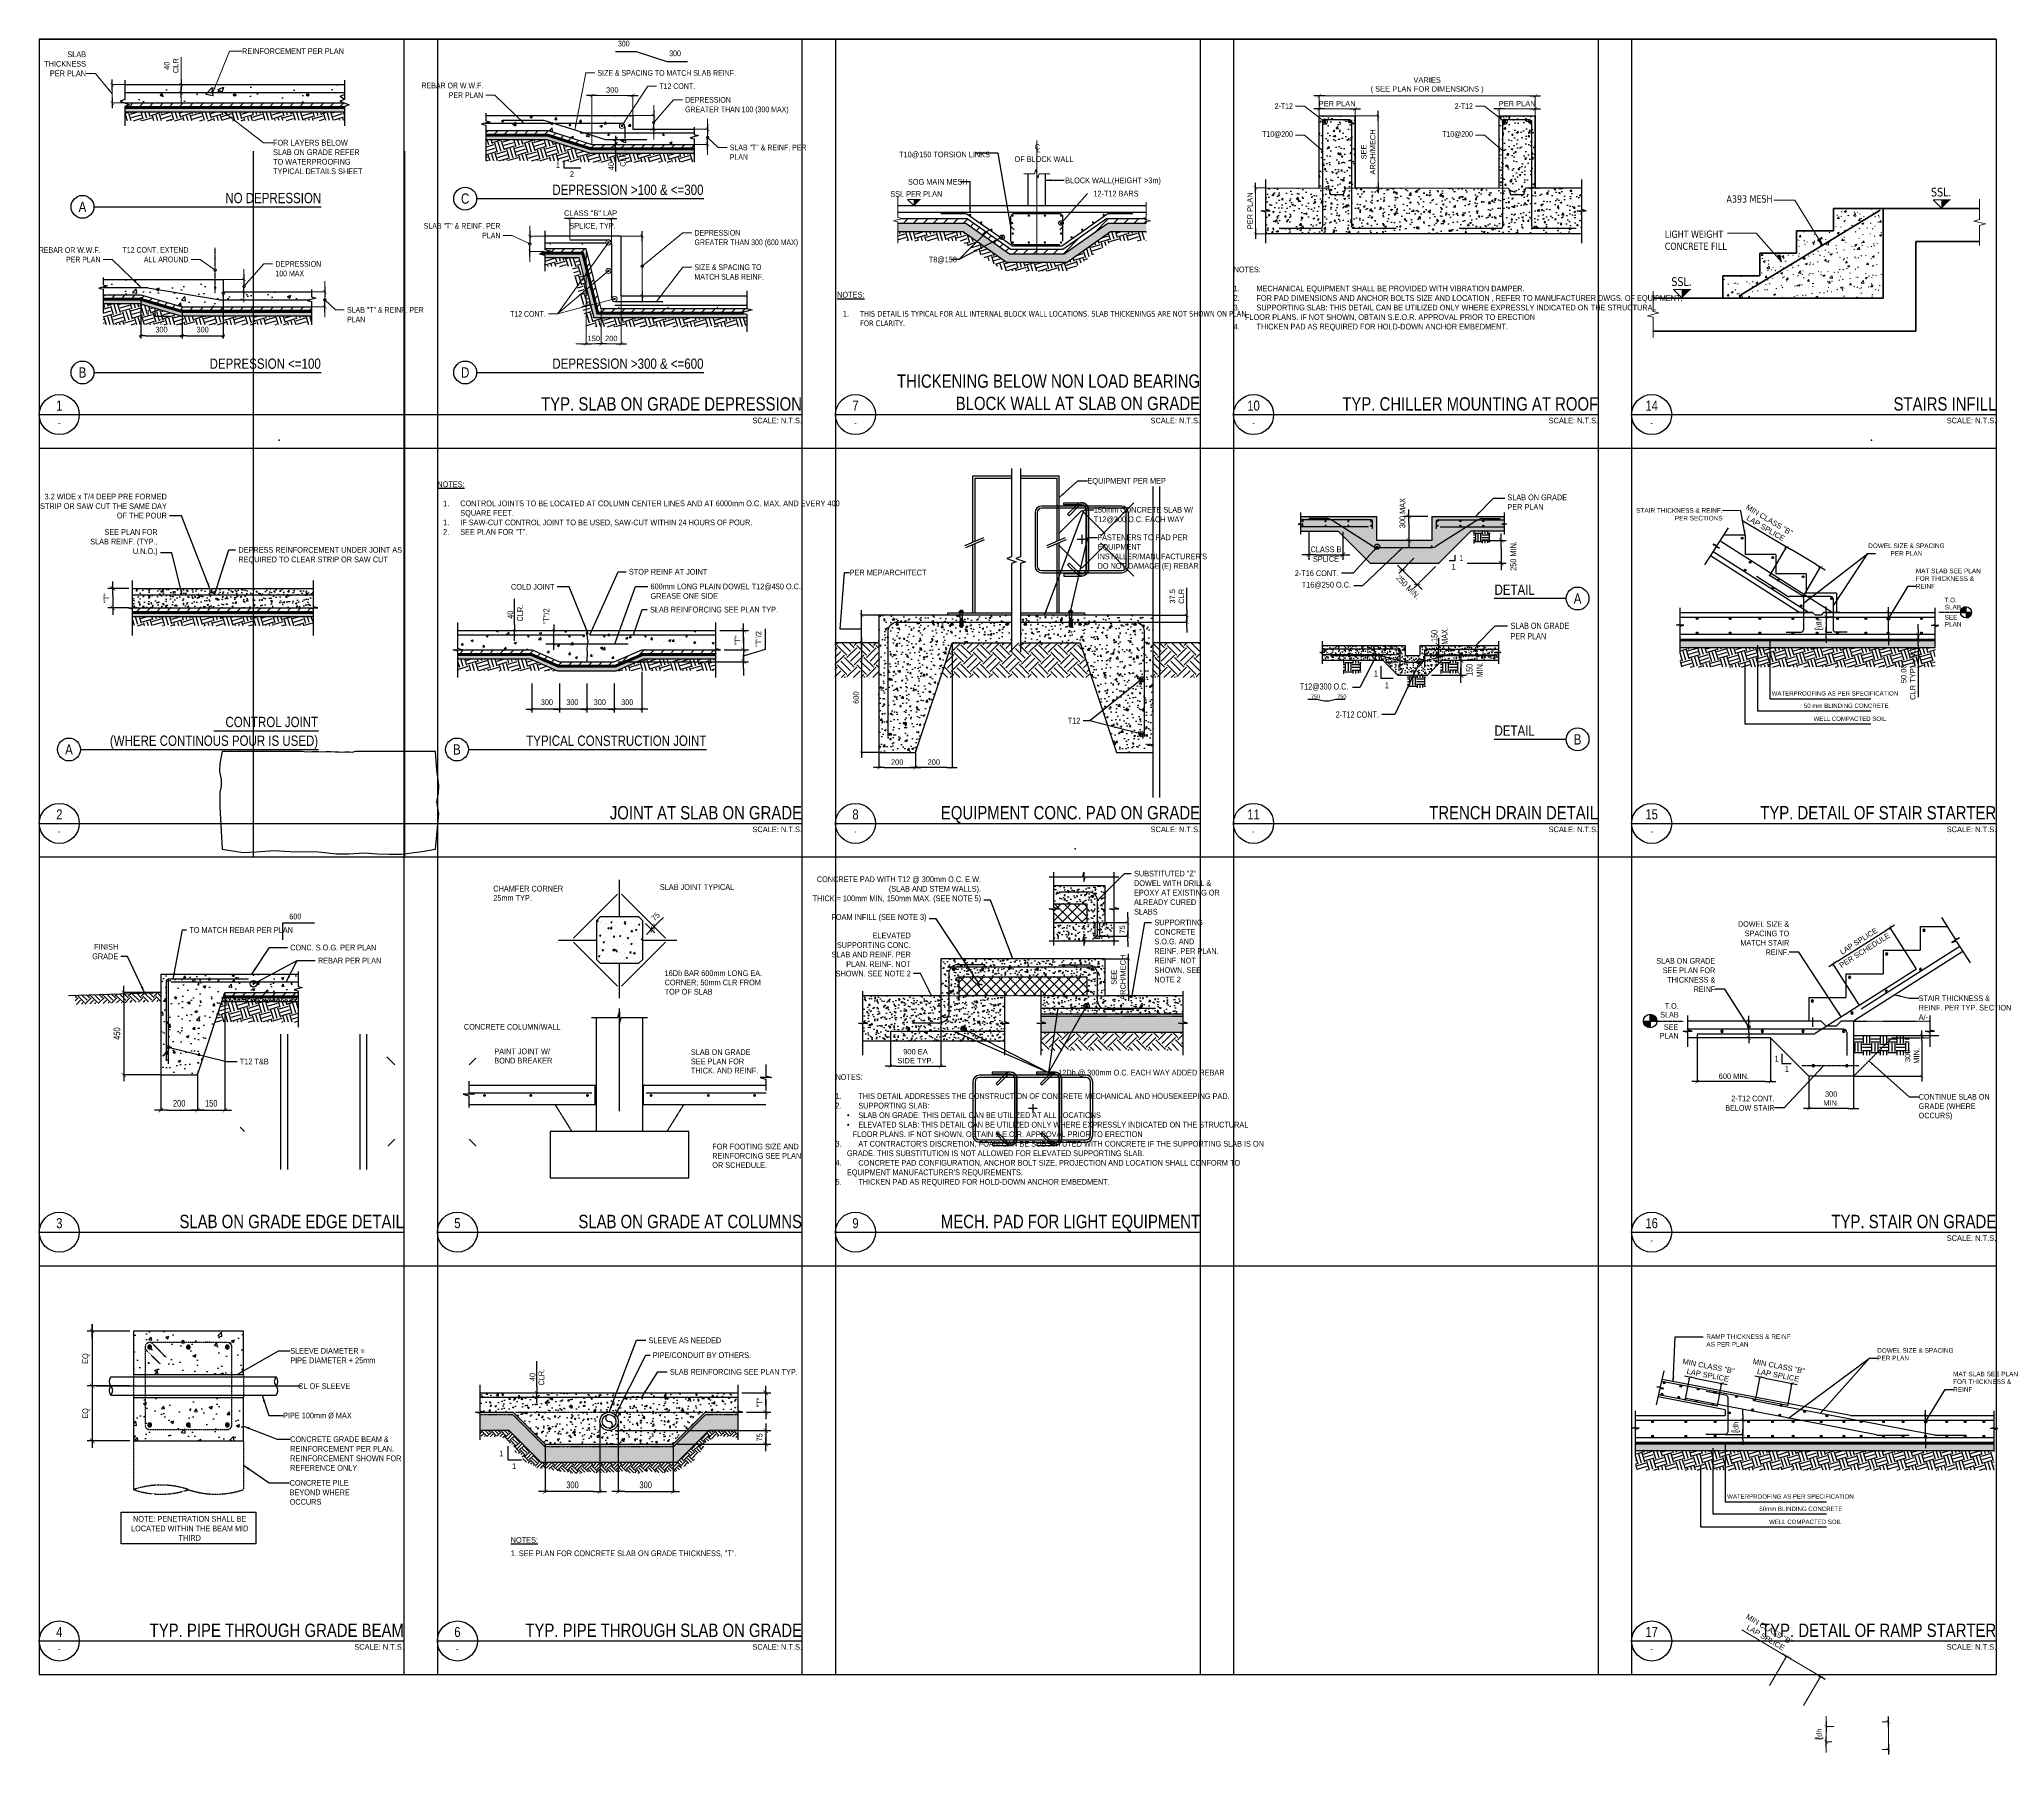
# Model space of a CAD drawing. Header units: millimetres. Extents: x 2250 to 90253, y -19639 to 57150.
import ezdxf
from ezdxf import colors
from ezdxf.entities.mleader import LeaderData, LeaderLine
from ezdxf.enums import TextEntityAlignment as Align
from ezdxf.math import Vec2, Vec3

# ---------------------------------------------------------------- set-up
doc = ezdxf.new("R2010")
doc.units = ezdxf.units.MM
for name, pattern in [('CENTER2', [1.125, 0.75, -0.125, 0.125, -0.125]), ('DASHED', [0.75, 0.5, -0.25]), ('HIDDEN', [0.375, 0.25, -0.125]), ('HIDDEN2', [0.1875, 0.125, -0.0625])]:
    doc.linetypes.add(name, pattern=pattern)
for name, color, linetype in [('0_Hatch_PA', 7, 'Continuous'), ('BLINDING', 1, 'Continuous'), ('S-CENTER', 1, 'CENTER2'), ('S-D-C-CONC', 3, 'Continuous'), ('S-D-MEDM', 3, 'Continuous'), ('S-D-MEDM2', 3, 'Continuous'), ('S-DASH', 2, 'HIDDEN2'), ('S-DIM', 1, 'Continuous'), ('S-G-BREK', 2, 'Continuous'), ('S-G-CNTR', 1, 'CENTER2'), ('S-G-DIMS', 1, 'Continuous'), ('S-G-HDN1', 2, 'HIDDEN'), ('S-G-HDN2', 1, 'HIDDEN2'), ('S-G-HIDDEN', 1, 'HIDDEN2'), ('S-G-HTCH', 1, 'Continuous'), ('S-G-LEDR', 2, 'Continuous'), ('S-G-MDM2', 4, 'Continuous'), ('S-G-MEDM', 3, 'Continuous'), ('S-G-RBAR', 7, 'Continuous'), ('S-G-REBAR', 5, 'Continuous'), ('S-G-REFR', 3, 'Continuous'), ('S-G-STTL', 4, 'Continuous'), ('S-G-TEXT', 3, 'Continuous'), ('S-G-THCK', 6, 'Continuous'), ('S-G-THIN', 1, 'Continuous'), ('S-G-TITL', 7, 'Continuous'), ('S-G-TITLREF', 4, 'Continuous'), ('S-HATCH', 8, 'Continuous'), ('S-P-C-RBAR-T', 6, 'Continuous'), ('WATER PROOF', 1, 'DASHED')]:
    doc.layers.add(name, color=color, linetype=linetype)
for name, color, linetype, lineweight in [('Detail Items', 7, 'Continuous', 9), ('Generic Annotations', 7, 'Continuous', 9), ('Medium Lines', 7, 'Continuous', 20), ('Text Notes', 7, 'Continuous', 9), ('Thin Lines', 7, 'Continuous', 9)]:
    doc.layers.add(name, color=color, linetype=linetype, lineweight=lineweight)
doc.layers.add('Lines', color=7, linetype='Continuous', lineweight=9, true_color=0x00a600)
doc.layers.add('NPLT-JLA', color=193, linetype='Continuous', plot=False)
doc.styles.add('ARIAL', font='arial.ttf', dxfattribs={"width": 0.8})
doc.styles.add('ROMANS', font='ROMANS.shx', dxfattribs={"width": 0.8})
doc.styles.add('ROMDI', font='arial.ttf', dxfattribs={"width": 0.7, "height": 1.25})
doc.styles.get("Standard").update_dxf_attribs({"font": 'arial.ttf'})
doc.styles.add('Verdana', font='verdana.ttf', dxfattribs={"width": 0.8, "height": 25})
doc.styles.add('Verdana_2', font='verdana.ttf', dxfattribs={"width": 0.8, "height": 75})
doc.dimstyles.new('ARIALDIMS', dxfattribs={"dimscale": 12, "dimtxt": 20, "dimasz": 19.5, "dimexe": 2.25, "dimexo": 1.75, "dimgap": 10, "dimtad": 1, "dimzin": 3, "dimdsep": 46, "dimtxsty": 'ARIAL', "dimblk1": 'nyatick', "dimblk2": 'nyatick', "dimsah": 1, "dimcen": 2.25, "dimclrd": 1, "dimclre": 1, "dimclrt": 2, "dimadec": 0, "dimazin": 0, "dimtfac": 1, "dimtmove": 0, "dimatfit": 3, "dimfxl": 1, "dimfrac": 2, "dimtolj": 1, "dimtzin": 0, "dimarcsym": 0})
doc.dimstyles.new('DIM-50', dxfattribs={"dimscale": 0.05, "dimtxt": 2.5, "dimasz": 2.5, "dimexe": 2, "dimexo": 2, "dimgap": 1, "dimtad": 1, "dimdec": 0, "dimlfac": 1000, "dimzin": 0, "dimdsep": 46, "dimtxsty": 'ROMANS', "dimblk": 'ARCHTICK', "dimcen": 1, "dimclrd": 1, "dimclre": 1, "dimclrt": 3, "dimadec": 0, "dimazin": 0, "dimtfac": 1, "dimtdec": 0, "dimtix": 1, "dimtmove": 1, "dimatfit": 3, "dimfxl": 1, "dimtolj": 1, "dimtzin": 0, "dimarcsym": 0})
pattern_1 = [(17.074, (41434.9, 6797.36), (286.768, 541.016), [432.975, -432.975]), (17.074, (41387.23, 6952.57), (286.768, 541.016), [432.975, -432.975]), (17.074, (41339.55, 7107.8), (286.768, 541.016), [432.975, -432.975]), (107.074, (41375.4, 7175.4), (-541.016, 286.768), [432.975, -432.975]), (107.074, (41530.6, 7223.1), (-541.016, 286.768), [432.975, -432.975]), (107.074, (41685.8, 7270.75), (-541.016, 286.768), [432.975, -432.975])]
pattern_2 = [(45, (-242700.1, 21334.2), (0, 868.6441), [614.2241, -614.2241]), (45, (-242863, 21497.05), (0, 868.6441), [614.2241, -614.2241]), (45, (-243025.85, 21659.9), (0, 868.6441), [614.2241, -614.2241]), (135, (-243025.85, 21768.5), (-868.6441, 9e-14), [614.2241, -614.2241]), (135, (-242863, 21931.37), (-868.6441, 9e-14), [614.2241, -614.2241]), (135, (-242700.1, 22094.24), (-868.6441, 9e-14), [614.2241, -614.2241])]
pattern_3 = [(50, (15332, 40691.14), (550.698, -48.18), [57.5835, -633.4186]), (355, (15332, 40691.14), (-106.5305, 577.518), [46.067, -506.735]), (100.4514, (15377.9, 40687.1), (444.1676, 529.3384), [48.9385, -538.323]), (46.1842, (15332, 40844.7), (819.407, -127.082), [86.375, -950.128]), (96.6356, (15400.3, 40834.1), (717.615, 747.909), [73.408, -807.485]), (351.1842, (15332, 40844.7), (717.615, 747.909), [69.1, -760.102]), (21, (15408.77, 40806.3), (458.2934, -309.123), [57.5835, -633.4186]), (326, (15408.77, 40806.3), (186.813, 556.756), [46.067, -506.735]), (71.4514, (15446.96, 40780.55), (645.106, 247.633), [48.9385, -538.323]), (37.5, (15331.99, 40691.14), (9.3361, 255.5893), [0, -500.5927, 0, -514.4127, 0, -508.6544]), (7.5, (15332, 40691.14), (201.9796, 302.8215), [0, -293.292, 0, -489.076, 0, -193.8645]), (327.5, (15160.77, 40691.14), (409.8583, -17.3172), [0, -191.945, 0, -598.8685, 0, -794.6525]), (317.5, (15084, 40691.14), (447.7588, 76.8586), [0, -249.5286, 0, -397.71, 0, -564.3184])]

# ---------------------------------------------------------------- blocks, each defined once
blk = doc.blocks.new('nyatick')
at = {"layer": 'S-G-DIMS'}
blk.add_line((-1.01, 0), (1, 0), dxfattribs=at)
at = {"layer": 'S-G-DIMS', "const_width": 0.08}
blk.add_lwpolyline([(0.34, 0.34), (-0.34, -0.34)], dxfattribs=at)
blk = doc.blocks.new('TICK')
blk.add_line((-1, 0), (0, 0))
at = {"const_width": 0.1}
blk.add_lwpolyline([(-0.24, -0.24), (0.2, 0.2)], dxfattribs=at)
blk = doc.blocks.new('*D95')
at = {"layer": 'Defpoints', "color": 0, "transparency": 16777216}
for p in [(57180, 51283), (55215, 50546), (55215, 48850)]:
    blk.add_point(p, dxfattribs=at)
at = {"layer": 'S-G-TEXT', "color": 1, "lineweight": -2, "transparency": 16777216}
for p, q in [((57180, 51262), (57180, 48823)), ((55215, 50525), (55215, 48823)), ((56946, 48850), (55449, 48850))]:
    blk.add_line(p, q, dxfattribs=at)
at = {"layer": 'S-G-TEXT', "color": 1, "lineweight": -2, "transparency": 16777216, "xscale": 234, "yscale": 234, "zscale": 234, "rotation": 180}
blk.add_blockref('nyatick', (55215, 48850), dxfattribs=at)
at = {"layer": 'S-G-TEXT', "color": 1, "lineweight": -2, "transparency": 16777216, "xscale": 234, "yscale": 234, "zscale": 234}
blk.add_blockref('nyatick', (57180, 48850), dxfattribs=at)
at = {"layer": 'S-G-TEXT', "color": 2, "transparency": 16777216, "insert": (56197, 49092), "char_height": 240, "attachment_point": 5, "style": 'ARIAL'}
blk.add_mtext('\\A1;300', dxfattribs=at)
blk = doc.blocks.new('*D96')
at = {"layer": 'Defpoints', "color": 0, "transparency": 16777216}
for p in [(57835, 51283), (59801, 50546), (59801, 48850)]:
    blk.add_point(p, dxfattribs=at)
at = {"layer": 'S-G-TEXT', "color": 1, "lineweight": -2, "transparency": 16777216}
for p, q in [((57835, 51262), (57835, 48823)), ((59801, 50525), (59801, 48823)), ((58069, 48850), (59567, 48850))]:
    blk.add_line(p, q, dxfattribs=at)
at = {"layer": 'S-G-TEXT', "color": 1, "lineweight": -2, "transparency": 16777216, "xscale": 234, "yscale": 234, "zscale": 234, "rotation": 180}
blk.add_blockref('nyatick', (57835, 48850), dxfattribs=at)
at = {"layer": 'S-G-TEXT', "color": 1, "lineweight": -2, "transparency": 16777216, "xscale": 234, "yscale": 234, "zscale": 234}
blk.add_blockref('nyatick', (59801, 48850), dxfattribs=at)
at = {"layer": 'S-G-TEXT', "color": 2, "transparency": 16777216, "insert": (58818, 49092), "char_height": 240, "attachment_point": 5, "style": 'ARIAL'}
blk.add_mtext('\\A1;300', dxfattribs=at)
blk = doc.blocks.new('*X135')
at = {"color": 0}
for p, q in [((10.03, 96.25), (10.66, 97.01)), ((10.03, 96.25), (10.82, 96.19)), ((10.14, 96.96), (10.14, 96.96)), ((10.3, 101.33), (10.3, 101.33)), ((10.82, 96.19), (10.66, 97.01)), ((11.3, 102.35), (11.3, 102.35)), ((11.3, 100.65), (11.3, 100.65)), ((14.39, 98.2), (15.3, 98.55)), ((14.39, 98.2), (15.04, 97.76)), ((14.45, 99.47), (14.45, 99.47)), ((14.78, 101.24), (14.78, 101.24)), ((15.04, 97.76), (15.3, 98.55)), ((16.13, 96.57), (16.13, 96.57)), ((16.96, 97.95), (16.96, 97.95)), ((17.12, 102.32), (17.12, 102.32)), ((19.42, 97), (19.42, 97)), ((19.45, 95.43), (20.08, 96.18)), ((19.45, 95.43), (20.23, 95.36)), ((19.46, 94.87), (19.46, 94.87)), ((19.59, 101.74), (19.59, 101.74)), ((20.23, 95.36), (20.08, 96.18)), ((21.79, 100.95), (21.79, 100.95)), ((22.1, 100.78), (22.1, 100.78)), ((22.87, 102.17), (22.87, 102.17)), ((23.7, 98.87), (23.7, 98.87)), ((24.39, 97.65), (24.39, 97.65)), ((25.41, 102.43), (25.88, 102.61)), ((25.41, 102.43), (26.07, 101.99)), ((26.07, 101.99), (26.27, 102.61)), ((27.11, 96.19), (27.11, 96.19)), ((28.79, 100.65), (28.79, 100.65)), ((28.86, 94.61), (29.49, 95.36)), ((28.86, 94.61), (29.64, 94.54)), ((29.64, 94.54), (29.49, 95.36)), ((29.76, 102.09), (29.76, 102.09)), ((29.84, 100.81), (30.86, 101.88)), ((29.84, 100.81), (30.45, 100.72)), ((30.17, 95.34), (30.17, 95.34)), ((30.33, 99.71), (30.33, 99.71)), ((30.45, 100.72), (31.01, 100.63)), ((31, 100.72), (30.86, 101.88)), ((31.01, 100.63), (31, 100.72)), ((32.68, 98.74), (32.68, 98.74)), ((33.25, 97.14), (34.17, 97.5)), ((33.25, 97.14), (33.9, 96.7)), ((33.9, 96.7), (34.17, 97.5)), ((34.77, 97.5), (34.77, 97.5)), ((35.8, 100.36), (35.8, 100.36)), ((35.96, 99.18), (35.96, 99.18)), ((36.98, 96.33), (36.98, 96.33)), ((37.14, 100.7), (37.14, 100.7)), ((37.48, 94.65), (37.48, 94.65)), ((40.94, 99.83), (40.94, 99.83)), ((42.42, 98.81), (42.42, 98.81)), ((42.81, 100.06), (42.81, 100.06)), ((43.72, 97.25), (43.72, 97.25)), ((43.85, 98.64), (44.87, 99.7)), ((43.85, 98.64), (45.02, 98.46)), ((43.88, 101.62), (43.88, 101.62)), ((44.28, 101.38), (45.19, 101.73)), ((44.28, 101.38), (44.93, 100.94)), ((45.02, 98.46), (44.87, 99.7)), ((44.93, 100.94), (45.19, 101.73)), ((45.77, 95.75), (45.77, 95.75)), ((49.06, 96.18), (49.06, 96.18)), ((49.22, 100.92), (49.22, 100.92)), ((49.81, 99.76), (49.81, 99.76)), ((50.08, 100.13), (50.08, 100.13)), ((50.35, 98.09), (50.35, 98.09)), ((50.51, 102.46), (50.51, 102.46)), ((52.11, 96.09), (53.03, 96.45)), ((52.11, 96.09), (52.76, 95.65)), ((52.51, 101.35), (52.51, 101.35)), ((52.76, 95.65), (53.03, 96.45)), ((54.03, 96.83), (54.03, 96.83)), ((55.28, 102.01), (55.78, 102.61)), ((55.28, 102.01), (56.06, 101.94)), ((56.06, 101.94), (55.94, 102.61)), ((56.82, 99.47), (56.82, 99.47)), ((57.01, 94.71), (57.01, 94.71)), ((57.17, 99.08), (57.17, 99.08)), ((57.48, 102.01), (57.48, 102.01)), ((57.73, 101.44), (57.73, 101.44)), ((57.86, 96.47), (58.88, 97.53)), ((57.86, 96.47), (59.02, 96.29)), ((59.02, 96.29), (58.88, 97.53)), ((62.32, 97.92), (62.32, 97.92)), ((63.14, 100.33), (64.06, 100.68)), ((63.14, 100.33), (63.79, 99.89)), ((63.75, 95.63), (63.75, 95.63)), ((63.79, 99.89), (64.06, 100.68)), ((63.82, 99.17), (63.82, 99.17)), ((63.91, 100), (63.91, 100)), ((64.69, 101.19), (65.02, 101.58)), ((64.69, 101.19), (65.01, 101.16)), ((64.84, 94.93), (64.84, 94.93)), ((65.01, 101.16), (65.48, 101.12)), ((65.02, 101.58), (65.33, 101.94)), ((65.48, 101.12), (65.33, 101.94)), ((65.6, 98.36), (65.6, 98.36)), ((70.38, 96.47), (70.38, 96.47)), ((70.54, 100.84), (70.54, 100.84)), ((70.57, 99.01), (70.57, 99.01)), ((70.83, 98.88), (70.83, 98.88)), ((70.97, 95.04), (71.89, 95.4)), ((70.97, 95.04), (71.63, 94.6)), ((71.63, 94.6), (71.89, 95.4)), ((71.86, 94.29), (72.89, 95.36)), ((72.5, 96.24), (72.5, 96.24)), ((73.03, 94.11), (72.89, 95.36)), ((74.11, 100.36), (74.74, 101.12)), ((74.11, 100.36), (74.89, 100.29)), ((74.89, 100.29), (74.74, 101.12)), ((75.41, 94.93), (75.41, 94.93)), ((77.19, 97.45), (77.19, 97.45)), ((77.35, 101.82), (77.35, 101.82)), ((77.84, 98.58), (77.84, 98.58)), ((78.7, 95.36), (78.7, 95.36)), ((78.86, 100.1), (78.86, 100.1)), ((80.15, 97.55), (80.15, 97.55)), ((82, 99.28), (82.92, 99.63)), ((82, 99.28), (82.65, 98.84)), ((82.15, 100.53), (82.15, 100.53)), ((82.65, 98.84), (82.92, 99.63)), ((83.3, 94.67), (83.3, 94.67)), ((83.52, 99.54), (84.15, 100.29)), ((83.52, 99.54), (84.31, 99.47)), ((83.67, 96.01), (83.67, 96.01)), ((83.93, 98.38), (83.93, 98.38)), ((84.31, 99.47), (84.15, 100.29)), ((84.84, 98.28), (84.84, 98.28)), ((87.12, 101.19), (87.12, 101.19)), ((87.81, 98.87), (87.81, 98.87)), ((90.4, 94.85), (90.4, 94.85)), ((90.56, 99.22), (90.56, 99.22)), ((90.95, 95.99), (90.95, 95.99)), ((91.85, 97.99), (91.85, 97.99)), ((91.96, 97.1), (91.96, 97.1)), ((92.94, 98.71), (93.57, 99.47)), ((92.94, 98.71), (93.72, 98.65)), ((93.72, 98.65), (93.57, 99.47)), ((95.24, 97.54), (95.24, 97.54)), ((95.41, 102.28), (95.41, 102.28)), ((95.46, 100.18), (95.46, 100.18)), ((97.22, 95.83), (97.22, 95.83)), ((97.38, 100.2), (97.38, 100.2)), ((98.61, 97.3), (98.61, 97.3)), ((98.86, 97.69), (98.86, 97.69)), ((100.21, 98.19), (100.21, 98.19)), ((100.86, 98.22), (101.78, 98.58)), ((100.86, 98.22), (101.52, 97.78)), ((101.52, 97.78), (101.78, 98.58)), ((102.35, 97.89), (102.98, 98.64)), ((102.35, 97.89), (103.13, 97.82)), ((103.13, 97.82), (102.98, 98.64)), ((103.11, 101.49), (103.11, 101.49)), ((103.96, 96.76), (103.96, 96.76)), ((104.12, 101.13), (104.12, 101.13)), ((104.24, 102.6), (104.24, 102.6)), ((105.86, 97.4), (105.86, 97.4)), ((106.26, 98.61), (106.26, 98.61)), ((108.5, 99.28), (108.5, 99.28)), ((110.59, 97.6), (110.59, 97.6)), ((110.75, 101.97), (110.75, 101.97)), ((111.24, 102.3), (111.24, 102.3)), ((111.76, 97.07), (112.4, 97.82)), ((111.76, 97.07), (112.55, 97)), ((111.79, 99.71), (111.79, 99.71)), ((111.89, 102.46), (112.29, 102.61)), ((111.89, 102.46), (112.54, 102.02)), ((112.55, 97), (112.4, 97.82)), ((112.54, 102.02), (112.74, 102.61)), ((112.87, 97.1), (112.87, 97.1)), ((112.96, 102.61), (113.31, 102.55)), ((113.31, 102.55), (113.31, 102.61)), ((113.31, 95.19), (113.31, 95.19)), ((113.91, 99.93), (113.91, 99.93)), ((116.76, 100.37), (116.76, 100.37)), ((117.41, 98.58), (117.41, 98.58)), ((118.25, 102.01), (118.25, 102.01)), ((118.93, 95.33), (118.93, 95.33)), ((119.72, 97.17), (120.51, 97.48)), ((119.72, 97.17), (120.38, 96.73)), ((119.88, 96.8), (119.88, 96.8)), ((120.38, 96.73), (120.62, 97.45)), ((121.18, 96.24), (121.42, 96.53)), ((121.18, 96.24), (121.42, 96.22)), ((12.22, 94.54), (12.22, 94.54)), ((19.23, 94.24), (19.23, 94.24)), ((23.54, 94.5), (23.54, 94.5)), ((38.5, 94.06), (38.91, 94.54)), ((38.99, 94.06), (38.91, 94.54)), ((47.26, 93.06), (47.26, 93.06)), ((47.69, 92.96), (48.32, 93.71)), ((47.69, 92.96), (48.47, 92.89)), ((48.47, 92.89), (48.32, 93.71)), ((49.53, 92.3), (49.53, 92.3)), ((50.02, 91.29), (50.02, 91.29)), ((50.19, 93.72), (50.19, 93.72)), ((50.58, 91.66), (50.58, 91.66)), ((52.68, 89.42), (52.68, 89.42)), ((54.26, 92.76), (54.26, 92.76)), ((56.85, 90.34), (56.85, 90.34)), ((57.03, 91), (57.03, 91)), ((57.1, 92.14), (57.73, 92.89)), ((57.1, 92.14), (57.89, 92.07)), ((57.19, 93.61), (57.19, 93.61)), ((57.89, 92.07), (57.73, 92.89)), ((58.86, 92.75), (58.86, 92.75)), ((59.94, 90.81), (60.86, 91.16)), ((59.94, 90.81), (60.6, 90.37)), ((60.33, 90.73), (60.33, 90.73)), ((60.6, 90.37), (60.86, 91.16)), ((61.27, 92.46), (61.27, 92.46)), ((62.15, 93.18), (62.15, 93.18)), ((63.59, 91.26), (63.59, 91.26)), ((64.04, 90.7), (64.04, 90.7)), ((66.52, 91.31), (67.15, 92.07)), ((66.52, 91.31), (67.3, 91.24)), ((67.12, 93.83), (67.12, 93.83)), ((67.3, 91.24), (67.15, 92.07)), ((67.99, 92.04), (67.99, 92.04)), ((68.28, 92.17), (68.28, 92.17)), ((70.22, 92.1), (70.22, 92.1)), ((71.04, 90.41), (71.04, 90.41)), ((71.86, 94.29), (73.03, 94.11)), ((71.96, 89.75), (71.96, 89.75)), ((75.24, 90.18), (75.24, 90.18)), ((75.28, 91.87), (75.28, 91.87)), ((75.64, 93.36), (75.64, 93.36)), ((75.93, 90.49), (76.56, 91.24)), ((75.93, 90.49), (76.71, 90.42)), ((76.71, 90.42), (76.56, 91.24)), ((77.03, 93.09), (77.03, 93.09)), ((78.05, 90.11), (78.05, 90.11)), ((78.81, 89.76), (79.73, 90.11)), ((78.81, 89.76), (78.87, 89.72)), ((79.72, 90.08), (79.73, 90.11)), ((80.21, 90.84), (80.21, 90.84)), ((82.29, 91.58), (82.29, 91.58)), ((83.77, 94.01), (83.77, 94.01)), ((86.85, 93.14), (86.89, 93.19)), ((86.9, 93.16), (86.89, 93.19)), ((90.01, 94.06), (90.75, 94.34)), ((90.66, 94.06), (90.75, 94.34)), ((105.05, 94.11), (105.05, 94.11)), ((108.33, 94.54), (108.33, 94.54)), ((117.25, 94.21), (117.25, 94.21))]:
    blk.add_line(p, q, dxfattribs=at)
blk = doc.blocks.new('*D143')
at = {"layer": 'Defpoints', "color": 0, "transparency": 16777216}
for p in [(4376, -4334), (3043, -7282), (4377, -7282)]:
    blk.add_point(p, dxfattribs=at)
at = {"layer": 'S-G-DIMS', "color": 1, "lineweight": -2, "transparency": 16777216}
for p, q in [((4355, -4334), (3016, -4334)), ((3043, -4568), (3043, -7048)), ((4356, -7282), (3016, -7282))]:
    blk.add_line(p, q, dxfattribs=at)
at = {"layer": 'S-G-DIMS', "color": 1, "lineweight": -2, "transparency": 16777216, "xscale": 234, "yscale": 234, "zscale": 234}
for p, rotation in [((3043, -4334), 90), ((3043, -7282), 270)]:
    blk.add_blockref('nyatick', p, dxfattribs=dict(at, rotation=rotation))
at = {"layer": 'S-G-DIMS', "color": 2, "transparency": 16777216, "insert": (2800, -5808), "char_height": 240, "attachment_point": 5, "rotation": 90, "style": 'ARIAL'}
blk.add_mtext('\\A1;450', dxfattribs=at)
blk = doc.blocks.new('*D144')
at = {"layer": 'Defpoints', "color": 0, "transparency": 16777216}
for p in [(4377, -7282), (5687, -7282), (5687, -8546)]:
    blk.add_point(p, dxfattribs=at)
at = {"layer": 'S-G-DIMS', "color": 1, "lineweight": -2, "transparency": 16777216}
for p, q in [((4377, -7303), (4377, -8573)), ((5687, -7303), (5687, -8573)), ((4611, -8546), (5453, -8546))]:
    blk.add_line(p, q, dxfattribs=at)
at = {"layer": 'S-G-DIMS', "color": 1, "lineweight": -2, "transparency": 16777216, "xscale": 234, "yscale": 234, "zscale": 234, "rotation": 180}
blk.add_blockref('nyatick', (4377, -8546), dxfattribs=at)
at = {"layer": 'S-G-DIMS', "color": 1, "lineweight": -2, "transparency": 16777216, "xscale": 234, "yscale": 234, "zscale": 234}
blk.add_blockref('nyatick', (5687, -8546), dxfattribs=at)
at = {"layer": 'S-G-DIMS', "color": 2, "transparency": 16777216, "insert": (5032, -8303), "char_height": 240, "attachment_point": 5, "style": 'ARIAL'}
blk.add_mtext('\\A1;200', dxfattribs=at)
blk = doc.blocks.new('*D145')
at = {"layer": 'Defpoints', "color": 0, "transparency": 16777216}
for p in [(6670, -4334), (5687, -7282), (6670, -8546)]:
    blk.add_point(p, dxfattribs=at)
at = {"layer": 'S-G-DIMS', "color": 1, "lineweight": -2, "transparency": 16777216}
for p, q in [((6670, -4355), (6670, -8573)), ((5687, -7303), (5687, -8573)), ((5921, -8546), (6436, -8546))]:
    blk.add_line(p, q, dxfattribs=at)
at = {"layer": 'S-G-DIMS', "color": 1, "lineweight": -2, "transparency": 16777216, "xscale": 234, "yscale": 234, "zscale": 234, "rotation": 180}
blk.add_blockref('nyatick', (5687, -8546), dxfattribs=at)
at = {"layer": 'S-G-DIMS', "color": 1, "lineweight": -2, "transparency": 16777216, "xscale": 234, "yscale": 234, "zscale": 234}
blk.add_blockref('nyatick', (6670, -8546), dxfattribs=at)
at = {"layer": 'S-G-DIMS', "color": 2, "transparency": 16777216, "insert": (6178, -8303), "char_height": 240, "attachment_point": 5, "style": 'ARIAL'}
blk.add_mtext('\\A1;150', dxfattribs=at)
blk = doc.blocks.new('*X137')
at = {"color": 0}
for p, q in [((47.24, 107.06), (47.42, 106.94)), ((47.33, 106.87), (47.57, 107.15)), ((47.35, 107.18), (47.52, 107.24)), ((47.42, 106.94), (47.52, 107.24)), ((47.63, 106.84), (47.57, 107.15)), ((48.45, 107.12), (48.45, 107.12)), ((49.85, 107.81), (49.85, 107.81)), ((50.34, 107.37), (50.34, 107.37)), ((53.5, 107.78), (53.5, 107.78)), ((54.22, 107.47), (54.22, 107.47)), ((54.75, 107.95), (54.75, 107.95)), ((57.13, 107.97), (57.13, 107.97)), ((57.48, 107.2), (57.48, 107.2)), ((47.2, 106.95), (47.2, 106.95)), ((47.22, 105.8), (47.22, 105.8)), ((47.23, 104.15), (47.23, 104.15)), ((47.33, 106.87), (47.63, 106.84)), ((47.71, 103.42), (47.71, 103.42)), ((48.02, 103.11), (48.26, 103.39)), ((48.02, 103.11), (48.32, 103.08)), ((48.18, 103.48), (48.18, 103.48)), ((48.23, 106.69), (48.23, 106.69)), ((48.32, 103.08), (48.26, 103.39)), ((48.38, 106.46), (48.38, 106.46)), ((49.03, 105.39), (49.03, 105.39)), ((49.28, 106.02), (49.28, 106.02)), ((49.38, 102.38), (49.38, 102.38)), ((49.66, 102.82), (49.66, 102.82)), ((49.73, 104.49), (49.73, 104.49)), ((49.79, 106.15), (49.79, 106.15)), ((49.9, 104.03), (49.9, 104.03)), ((50.15, 105.1), (50.5, 105.23)), ((50.15, 105.1), (50.4, 104.93)), ((50.4, 104.93), (50.5, 105.23)), ((50.78, 105.03), (51.17, 105.44)), ((50.78, 105.03), (51.22, 104.96)), ((50.8, 102.03), (50.8, 102.03)), ((50.87, 103.84), (50.87, 103.84)), ((50.9, 106.58), (50.9, 106.58)), ((50.91, 106.55), (51.15, 106.84)), ((50.91, 106.55), (51.21, 106.53)), ((51.09, 103.98), (51.09, 103.98)), ((51.21, 106.53), (51.15, 106.84)), ((51.22, 104.96), (51.17, 105.44)), ((51.3, 106.96), (51.3, 106.96)), ((51.61, 102.79), (51.85, 103.08)), ((51.61, 102.79), (51.91, 102.77)), ((51.91, 102.77), (51.85, 103.08)), ((51.95, 105.9), (51.95, 105.9)), ((52.12, 104), (52.12, 104)), ((52.18, 105.81), (52.18, 105.81)), ((52.19, 103.14), (52.19, 103.14)), ((52.25, 104.81), (52.25, 104.81)), ((52.29, 102.88), (52.29, 102.88)), ((52.31, 106.47), (52.31, 106.47)), ((52.57, 103.92), (52.57, 103.92)), ((52.7, 102.28), (52.7, 102.28)), ((53.14, 103.08), (53.19, 103.1)), ((53.14, 103.08), (53.19, 103.05)), ((53.19, 103.1), (53.49, 103.22)), ((53.19, 103.05), (53.39, 102.91)), ((53.39, 102.91), (53.49, 103.22)), ((53.43, 105.97), (53.43, 105.97)), ((53.57, 106.46), (53.57, 106.46)), ((54.01, 104.48), (54.01, 104.48)), ((54.01, 104.25), (54.01, 104.25)), ((54.35, 106.71), (54.7, 106.84)), ((54.35, 106.71), (54.6, 106.54)), ((54.5, 106.24), (54.74, 106.53)), ((54.5, 106.24), (54.8, 106.21)), ((54.6, 106.54), (54.7, 106.84)), ((54.62, 105.79), (54.62, 105.79)), ((54.8, 106.21), (54.74, 106.53)), ((54.79, 103.52), (54.79, 103.52)), ((54.85, 105.18), (54.85, 105.18)), ((54.91, 106.85), (54.91, 106.85)), ((55.19, 102.48), (55.43, 102.77)), ((55.19, 102.48), (55.49, 102.45)), ((55.21, 103.38), (55.21, 103.38)), ((55.24, 103.81), (55.24, 103.81)), ((55.33, 106.22), (55.33, 106.22)), ((55.49, 102.45), (55.43, 102.77)), ((55.86, 102.69), (55.86, 102.69)), ((56.11, 104.21), (56.5, 104.61)), ((56.11, 104.21), (56.56, 104.14)), ((56.24, 106.35), (56.24, 106.35)), ((56.56, 104.14), (56.5, 104.61)), ((56.92, 104.98), (56.92, 104.98)), ((57.11, 102.86), (57.11, 102.86)), ((57.17, 104.67), (57.17, 104.67)), ((57.29, 105.68), (57.29, 105.68)), ((57.29, 102.2), (57.29, 102.2)), ((57.34, 104.7), (57.69, 104.83)), ((57.34, 104.7), (57.59, 104.53)), ((57.35, 103.87), (57.35, 103.87)), ((57.41, 105.53), (57.41, 105.53)), ((57.59, 104.53), (57.69, 104.83)), ((57.91, 103.7), (57.91, 103.7)), ((58.09, 105.93), (58.33, 106.21)), ((58.09, 105.93), (58.38, 105.9)), ((58.12, 103.88), (58.12, 103.88)), ((58.38, 105.9), (58.33, 106.21)), ((58.42, 104.83), (58.42, 104.83)), ((58.49, 106.64), (58.49, 106.64)), ((58.78, 102.17), (59.02, 102.45)), ((58.78, 102.17), (59.08, 102.14)), ((58.91, 106.24), (58.91, 106.24)), ((59, 103.11), (59, 103.11)), ((59.08, 102.14), (59.02, 102.45)), ((47.32, 100.92), (47.32, 100.92)), ((47.72, 97.84), (48.07, 97.98)), ((47.72, 97.84), (47.97, 97.68)), ((47.94, 98.94), (47.94, 98.94)), ((47.97, 97.68), (48.07, 97.98)), ((48.16, 97.15), (48.16, 97.15)), ((48.17, 98.09), (48.17, 98.09)), ((48.24, 99.89), (48.24, 99.89)), ((48.37, 100.13), (48.37, 100.13)), ((48.71, 99.35), (48.96, 99.63)), ((48.71, 99.35), (49.01, 99.32)), ((48.93, 101.48), (48.93, 101.48)), ((48.94, 101.47), (49.29, 101.6)), ((48.94, 101.47), (49.18, 101.3)), ((49.01, 99.32), (48.96, 99.63)), ((49.18, 101.3), (49.29, 101.6)), ((49.48, 97.83), (49.48, 97.83)), ((49.49, 100.06), (49.49, 100.06)), ((49.54, 99.49), (49.54, 99.49)), ((49.55, 101.86), (49.55, 101.86)), ((49.6, 101.16), (49.6, 101.16)), ((49.98, 100.81), (49.98, 100.81)), ((50.07, 98.33), (50.07, 98.33)), ((50.6, 98.83), (50.6, 98.83)), ((51.08, 97.65), (51.08, 97.65)), ((51.28, 100.63), (51.28, 100.63)), ((51.38, 100.31), (51.38, 100.31)), ((51.44, 99.33), (51.83, 99.74)), ((51.44, 99.33), (51.88, 99.27)), ((51.6, 101.37), (51.6, 101.37)), ((51.88, 99.27), (51.83, 99.74)), ((51.92, 99.46), (52.27, 99.59)), ((51.92, 99.46), (52.17, 99.29)), ((52.01, 98.15), (52.01, 98.15)), ((52.07, 99.81), (52.07, 99.81)), ((52.13, 101.48), (52.13, 101.48)), ((52.17, 99.29), (52.27, 99.59)), ((52.3, 99.03), (52.54, 99.32)), ((52.3, 99.03), (52.6, 99.01)), ((52.6, 99.01), (52.54, 99.32)), ((52.65, 100.69), (52.65, 100.69)), ((53.16, 96.94), (53.16, 96.94)), ((53.22, 98.75), (53.22, 98.75)), ((53.27, 98.71), (53.27, 98.71)), ((53.99, 98.15), (53.99, 98.15)), ((54.2, 101.13), (54.2, 101.13)), ((54.27, 101.25), (54.27, 101.25)), ((54.48, 98.92), (54.48, 98.92)), ((54.54, 100.72), (54.54, 100.72)), ((54.54, 96.86), (54.54, 96.86)), ((54.6, 98.52), (54.6, 98.52)), ((54.67, 100.19), (54.67, 100.19)), ((54.73, 101.85), (54.73, 101.85)), ((54.9, 97.44), (55.25, 97.58)), ((54.9, 97.44), (55.15, 97.28)), ((55.05, 97.19), (55.05, 97.19)), ((55.15, 97.28), (55.25, 97.58)), ((55.19, 97.05), (55.19, 97.05)), ((55.32, 100.58), (55.32, 100.58)), ((55.79, 100.89), (55.79, 100.89)), ((55.89, 98.72), (56.13, 99.01)), ((55.89, 98.72), (56.19, 98.69)), ((55.94, 98.6), (55.94, 98.6)), ((56.12, 101.07), (56.47, 101.2)), ((56.12, 101.07), (56.37, 100.9)), ((56.19, 98.69), (56.13, 99.01)), ((56.37, 100.9), (56.47, 101.2)), ((56.37, 99.16), (56.37, 99.16)), ((56.78, 98.51), (57.17, 98.91)), ((56.78, 98.51), (57.22, 98.44)), ((56.91, 98.65), (56.91, 98.65)), ((56.94, 101.14), (56.94, 101.14)), ((57.11, 97.21), (57.11, 97.21)), ((57.12, 101.63), (57.12, 101.63)), ((57.22, 98.44), (57.17, 98.91)), ((57.17, 98.88), (57.17, 98.88)), ((57.23, 100.54), (57.23, 100.54)), ((57.69, 101.14), (57.69, 101.14)), ((57.99, 100.47), (57.99, 100.47)), ((58.11, 97.55), (58.11, 97.55)), ((58.21, 97.61), (58.21, 97.61)), ((58.61, 98.49), (58.61, 98.49)), ((59.11, 99.06), (59.19, 99.09)), ((59.11, 99.06), (59.19, 99)), ((48.75, 96.36), (48.75, 96.36)), ((49.36, 96.05), (49.36, 96.05)), ((49.42, 96.16), (49.42, 96.16)), ((49.63, 96.27), (49.63, 96.27)), ((51.91, 96.78), (51.91, 96.78)), ((51.95, 96.48), (51.95, 96.48)), ((52.28, 96.55), (52.28, 96.55)), ((52.3, 96.16), (52.3, 96.16)), ((54.97, 96.04), (54.97, 96.04))]:
    blk.add_line(p, q, dxfattribs=at)
blk = doc.blocks.new('A$C27ddecef')
at = {"layer": 'S-G-BREK'}
for points in [[(-6409, -5436), (-5459, -5436), (-5404, -5232), (-5404, -5641), (-5349, -5436), (-4399, -5436)], [(-6409, -5436), (-5459, -5436), (-5404, -5232), (-5404, -5641), (-5349, -5436), (-4399, -5436)], [(-10806, -7713), (-10806, -8127), (-10602, -8182), (-11011, -8182), (-10806, -8237), (-10806, -8652)], [(-10806, -7713), (-10806, -8127), (-10602, -8182), (-11011, -8182), (-10806, -8237), (-10806, -8652)], [(-161, -7112), (-161, -7526), (44, -7581), (-365, -7581), (-161, -7636), (-161, -8051)], [(-161, -7112), (-161, -7526), (44, -7581), (-365, -7581), (-161, -7636), (-161, -8051)]]:
    blk.add_lwpolyline(points, dxfattribs=at)
at = {"layer": 'S-G-CNTR'}
blk.add_line((-5404, -8791), (-5404, -5105), dxfattribs=at)
blk.add_line((-5404, -8791), (-5404, -5105), dxfattribs=at)
at = {"layer": 'S-G-DIMS', "color": 1}
for p, q in [((-4477, -2065), (-4139, -2403)), ((-4477, -2065), (-4139, -2403)), ((-4380, -1967), (-4041, -2306)), ((-4380, -1967), (-4041, -2306)), ((-3992, -2007), (-3832, -1846)), ((-3992, -2007), (-3832, -1846)), ((-4264, -2278), (-4166, -2181)), ((-4264, -2278), (-4166, -2181))]:
    blk.add_line(p, q, dxfattribs=at)
at = {"layer": 'S-G-HDN1'}
for p, q in [((-7107, -9511), (-7712, -8544)), ((-7107, -9511), (-7712, -8544)), ((-3700, -9511), (-3096, -8544)), ((-3700, -9511), (-3096, -8544))]:
    blk.add_line(p, q, dxfattribs=at)
at = {"layer": 'S-G-LEDR'}
for points in [[(-6140, -1892, 0, 98.3, 0), (-6373, -1813, 0, 0, 0), (-8329, -1153, 0, 0, 0), (-8662, -1153, 0, 0, 0)], [(-6140, -1892, 0, 98.3, 0), (-6373, -1813, 0, 0, 0), (-8329, -1153, 0, 0, 0), (-8662, -1153, 0, 0, 0)], [(-5405, -776, 0, 98.3, 0), (-5159, -776, 0, 0, 0), (-4047, -776, 0, 0, 0)], [(-5405, -776, 0, 98.3, 0), (-5159, -776, 0, 0, 0), (-4047, -776, 0, 0, 0)], [(-4458, -3422, 0, 98.3, 0), (-4275, -3587, 0, 0, 0), (-3972, -3860, 0, 0, 0), (-3823, -3860, 0, 0, 0)], [(-4458, -3422, 0, 98.3, 0), (-4275, -3587, 0, 0, 0), (-3972, -3860, 0, 0, 0), (-3823, -3860, 0, 0, 0)], [(-6228, -6140, 0, 98.3, 0), (-6456, -6050, 0, 0, 0), (-7201, -5758, 0, 0, 0), (-7419, -5758, 0, 0, 0)], [(-6228, -6140, 0, 98.3, 0), (-6456, -6050, 0, 0, 0), (-7201, -5758, 0, 0, 0), (-7419, -5758, 0, 0, 0)], [(-6250, -8139, 0, 98.3, 0), (-6441, -7984, 0, 0, 0), (-7688, -6978, 0, 0, 0), (-7906, -6978, 0, 0, 0)], [(-6250, -8139, 0, 98.3, 0), (-6441, -7984, 0, 0, 0), (-7688, -6978, 0, 0, 0), (-7906, -6978, 0, 0, 0)], [(-3481, -7866, 0, 98.3, 0), (-3407, -7632, 0, 0, 0), (-3109, -6687, 0, 0, 0), (-2935, -6687, 0, 0, 0)], [(-3481, -7866, 0, 98.3, 0), (-3407, -7632, 0, 0, 0), (-3109, -6687, 0, 0, 0), (-2935, -6687, 0, 0, 0)], [(-2978, -10070, 0, 98.3, 0), (-2733, -10070, 0, 0, 0), (-2170, -10070, 0, 0, 0)], [(-2978, -10070, 0, 98.3, 0), (-2733, -10070, 0, 0, 0), (-2170, -10070, 0, 0, 0)]]:
    blk.add_lwpolyline(points, format="xyseb", dxfattribs=at)
at = {"layer": 'S-G-MEDM'}
for p, q in [((-5404, -1829), (-5404, -501)), ((-5404, -1829), (-5404, -501)), ((-7592, -2659), (-6233, -2659)), ((-7592, -2659), (-6233, -2659)), ((-4575, -2659), (-3351, -2659)), ((-4575, -2659), (-3351, -2659)), ((-5404, -4743), (-5404, -3488)), ((-5404, -4743), (-5404, -3488)), ((-6233, -9511), (-6233, -5436)), ((-6233, -9511), (-6233, -5436)), ((-4575, -9511), (-4575, -5436)), ((-4575, -9511), (-4575, -5436)), ((-10806, -7853), (-6233, -7853)), ((-10806, -7853), (-6233, -7853)), ((-6272, -8544), (-6272, -7853)), ((-6272, -8544), (-6272, -7853)), ((-4575, -7853), (-161, -7853)), ((-4575, -7853), (-161, -7853)), ((-4542, -8544), (-4542, -7853)), ((-4542, -8544), (-4542, -7853)), ((-10806, -8544), (-6233, -8544)), ((-10806, -8544), (-6233, -8544)), ((-4575, -8544), (-161, -8544)), ((-4575, -8544), (-161, -8544))]:
    blk.add_line(p, q, dxfattribs=at)
for points in [[(-6233, -1968), (-6233, -3350), (-6095, -3488), (-4713, -3488), (-4575, -3350), (-4575, -1968), (-4713, -1829), (-6095, -1829)], [(-6233, -1968), (-6233, -3350), (-6095, -3488), (-4713, -3488), (-4575, -3350), (-4575, -1968), (-4713, -1829), (-6095, -1829)], [(-7891, -9511), (-7891, -11170), (-2916, -11170), (-2916, -9511)], [(-7891, -9511), (-7891, -11170), (-2916, -11170), (-2916, -9511)]]:
    blk.add_lwpolyline(points, close=True, dxfattribs=at)
at = {"layer": 'S-G-THCK'}
for p, q in [((-5473, -1012), (-7050, -2589)), ((-5473, -1012), (-7050, -2589)), ((-3757, -2589), (-5335, -1012)), ((-3757, -2589), (-5335, -1012)), ((-7050, -2728), (-5473, -4305)), ((-7050, -2728), (-5473, -4305)), ((-5335, -4305), (-3757, -2728)), ((-5335, -4305), (-3757, -2728)), ((-10799, -8129), (-6392, -8129)), ((-10799, -8129), (-6392, -8129)), ((-4451, -8129), (-153, -8129)), ((-4451, -8129), (-153, -8129))]:
    blk.add_line(p, q, dxfattribs=at)
at = {"layer": 'S-G-THCK', "const_width": 51.8}
for points in [[(-10266, -8223, 1), (-10215, -8223, 1)], [(-10266, -8223, 1), (-10215, -8223, 1)], [(-8608, -8223, 1), (-8556, -8223, 1)], [(-8608, -8223, 1), (-8556, -8223, 1)], [(-6579, -8223, 1), (-6527, -8223, 1)], [(-6579, -8223, 1), (-6527, -8223, 1)], [(-4300, -8223, 1), (-4248, -8223, 1)], [(-4300, -8223, 1), (-4248, -8223, 1)], [(-2250, -8223, 1), (-2199, -8223, 1)], [(-2250, -8223, 1), (-2199, -8223, 1)], [(-592, -8223, 1), (-540, -8223, 1)], [(-592, -8223, 1), (-540, -8223, 1)]]:
    blk.add_lwpolyline(points, format="xyb", close=True, dxfattribs=at)
at = {"layer": 'S-G-DIMS', "color": 1}
for p, xscale, yscale, zscale, rotation in [((-4264, -2278), 245.689655172407, 245.689655172407, 245.689655172407, 45.00000000000152), ((-4264, -2278), 245.689655172407, 245.689655172407, 245.689655172407, 45.00000000000152), ((-4166, -2181), 245.6896551724073, 245.6896551724073, 245.6896551724073, 225.0000000000014), ((-4166, -2181), 245.6896551724073, 245.6896551724073, 245.6896551724073, 225.0000000000014)]:
    blk.add_blockref('nyatick', p, dxfattribs=dict(at, xscale=xscale, yscale=yscale, zscale=zscale, rotation=rotation))
at = {"layer": 'S-G-HTCH', "xscale": 138.2004310344817, "yscale": 138.2004310344817, "zscale": 138.2004310344817}
blk.add_blockref('*X137', (-12754, -16757), dxfattribs=at)
blk.add_blockref('*X137', (-12754, -16757), dxfattribs=at)
at = {"layer": 'S-G-DIMS', "color": 3, "insert": (-4114, -1817), "char_height": 204.7, "attachment_point": 5, "rotation": 45, "style": 'ARIAL'}
blk.add_mtext('75', dxfattribs=at)
at = {"layer": 'S-G-TEXT', "style": 'ARIAL', "width": 0.8}
for s, height, p in [('SLAB JOINT TYPICAL', 204.74, (-3960, -862)), ('SLAB JOINT TYPICAL', 204.74, (-3960, -862)), ('CHAMFER CORNER', 204.74, (-9926, -920)), ('CHAMFER CORNER', 204.74, (-9926, -920)), ('25mm TYP.', 204.7, (-9926, -1252)), ('CORNER; 50mm CLR FROM ', 204.74, (-3789, -4279)), ('16Db BAR 600mm LONG EA.', 204.74, (-3789, -3947)), ('TOP OF SLAB', 204.74, (-3789, -4610)), ('TOP OF SLAB', 204.74, (-3789, -4610)), ('PAINT JOINT W/', 204.74, (-9891, -6747)), ('PAINT JOINT W/', 204.74, (-9891, -6747)), ('BOND BREAKER', 204.74, (-9891, -7079)), ('BOND BREAKER', 204.74, (-9891, -7079)), ('SLAB ON GRADE', 204.74, (-2848, -6774)), ('SLAB ON GRADE', 204.74, (-2848, -6774)), ('SEE PLAN FOR', 204.74, (-2848, -7106)), ('SEE PLAN FOR', 204.74, (-2848, -7106)), ('THICK. AND REINF.', 204.74, (-2848, -7437)), ('THICK. AND REINF.', 204.74, (-2848, -7437)), ('FOR FOOTING SIZE AND', 204.74, (-2083, -10157)), ('FOR FOOTING SIZE AND', 204.74, (-2083, -10157)), ('REINFORCING SEE PLAN', 204.74, (-2083, -10488)), ('REINFORCING SEE PLAN', 204.74, (-2083, -10488)), ('OR SCHEDULE.', 204.74, (-2083, -10820)), ('OR SCHEDULE.', 204.74, (-2083, -10820))]:
    blk.add_text(s, height=height, dxfattribs=at).set_placement(p)
blk.add_text('CONCRETE COLUMN/WALL', height=204.74, dxfattribs=at).set_placement((-7516, -5868), align=Align.RIGHT)
blk = doc.blocks.new('XAR_Break Line Straight - _Locked_ - Break Line-2258638-S028-STANDARD DETAILS-GRADE SLAB JOINTS')
at = {"layer": 'Medium Lines', "color": 2}
for p, q in [((9066, 4759), (9066, 5003)), ((9116, 4747), (9066, 4759)), ((9016, 4722), (9116, 4747)), ((9066, 4709), (9016, 4722)), ((9066, 4492), (9066, 4709)), ((9066, 4465), (9066, 4492))]:
    blk.add_line(p, q, dxfattribs=at)
blk = doc.blocks.new('XAR_Break Line Straight - _Locked_ - Break Line-2258639-S028-STANDARD DETAILS-GRADE SLAB JOINTS')
at = {"layer": 'Medium Lines'}
for p, q in [((11922, 4759), (11872, 4747)), ((11922, 4934), (11922, 4759)), ((11872, 4747), (11972, 4722)), ((11972, 4722), (11922, 4709)), ((11922, 4709), (11922, 4692))]:
    blk.add_line(p, q, dxfattribs=at)
blk = doc.blocks.new('XAR_Break Line Straight - _Locked_ - Break Line-2258640-S028-STANDARD DETAILS-GRADE SLAB JOINTS')
at = {"layer": 'Medium Lines', "color": 2}
for p, q in [((10514, 5261), (10639, 5261)), ((10639, 5261), (10652, 5311)), ((10652, 5311), (10677, 5211)), ((10677, 5211), (10689, 5261)), ((10689, 5261), (10814, 5261))]:
    blk.add_line(p, q, dxfattribs=at)
blk = doc.blocks.new('XAR_2D SECTION LVL - XAR_2D SECTION LVL-2258033-S028-STANDARD DETAILS-GRADE SLAB JOINTS')
at = {"layer": 'Generic Annotations', "true_color": 0x808080}
blk.add_hatch(color=8, dxfattribs=at).paths.add_polyline_path([(4770, 5197), (4695, 5122), (4695, 5197)])
at = {"layer": 'Generic Annotations'}
for p, q in [((4770, 5197), (4620, 5197)), ((4620, 5197), (4695, 5122)), ((4620, 5122), (4770, 5122)), ((4695, 5197), (4695, 5122))]:
    blk.add_line(p, q, dxfattribs=at)
blk = doc.blocks.new('_DOTBLANK')
at = {"color": 0, "linetype": 'ByBlock'}
blk.add_line((-0.5, 0), (-1, 0), dxfattribs=at)
blk.add_circle((0, 0), 0.5, dxfattribs=at)
blk = doc.blocks.new('*D219')
at = {"layer": 'Defpoints', "color": 0, "transparency": 16777216}
for p in [(8604, 104784), (9087, 104784), (9087, 104426), (82626, 31286), (82260, 30594), (82533, 30594)]:
    blk.add_point(p, dxfattribs=at)
at = {"layer": 'S-G-DIMS', "color": 1, "lineweight": -2, "transparency": 16777216}
for p, q in [((8604, 105018), (8604, 106012)), ((9066, 104784), (8577, 104784)), ((8604, 104426), (8604, 104784)), ((9066, 104426), (8577, 104426)), ((8604, 104192), (8604, 103958))]:
    blk.add_line(p, q, dxfattribs=at)
at = {"layer": 'S-G-RBAR', "color": 1, "lineweight": -2, "transparency": 16777216}
for p, q in [((82260, 31520), (82260, 31754)), ((82605, 31286), (82233, 31286)), ((82260, 31286), (82260, 30594)), ((82512, 30594), (82233, 30594)), ((82260, 30360), (82260, 30126))]:
    blk.add_line(p, q, dxfattribs=at)
at = {"layer": 'S-G-DIMS', "color": 1, "lineweight": -2, "transparency": 16777216, "xscale": 234, "yscale": 234, "zscale": 234}
for p, rotation in [((8604, 104784), 270), ((8604, 104426), 90)]:
    blk.add_blockref('nyatick', p, dxfattribs=dict(at, rotation=rotation))
at = {"layer": 'S-G-RBAR', "color": 1, "lineweight": -2, "transparency": 16777216, "xscale": 234, "yscale": 234, "zscale": 234}
for p, rotation in [((82260, 31286), 270), ((82260, 30594), 90)]:
    blk.add_blockref('nyatick', p, dxfattribs=dict(at, rotation=rotation))
at = {"layer": 'S-G-DIMS', "color": 2, "lineweight": 30, "transparency": 16777216, "insert": (8159, 105632), "char_height": 240, "width": 166.19, "attachment_point": 5, "rotation": 90, "style": 'ARIAL'}
blk.add_mtext('\\A1;40 CLR', dxfattribs=at)
at = {"layer": 'S-G-RBAR', "color": 2, "transparency": 16777216, "insert": (81942, 30940), "char_height": 240, "attachment_point": 5, "rotation": 90, "style": 'ARIAL'}
blk.add_mtext('\\A1;{\\fArial|b0|i0|c0|p34;\\H1.6x;ℓ\\H0.625x;dh  } ', dxfattribs=at)
blk = doc.blocks.new('*D215')
at = {"layer": 'Defpoints', "color": 0, "transparency": 16777216}
for p in [(5516, 104784), (6083, 104784), (6083, 103965)]:
    blk.add_point(p, dxfattribs=at)
at = {"layer": 'S-G-DIMS', "color": 1, "lineweight": -2, "transparency": 16777216}
for p, q in [((6062, 104784), (5489, 104784)), ((6062, 103965), (5489, 103965)), ((5516, 104199), (5516, 104550))]:
    blk.add_line(p, q, dxfattribs=at)
at = {"layer": 'S-G-DIMS', "color": 1, "lineweight": -2, "transparency": 16777216, "xscale": 234, "yscale": 234, "zscale": 234}
for p, rotation in [((5516, 104784), 90), ((5516, 103965), 270)]:
    blk.add_blockref('nyatick', p, dxfattribs=dict(at, rotation=rotation))
blk = doc.blocks.new('*D216')
at = {"layer": 'Defpoints', "color": 0, "transparency": 16777216}
for p in [(27871, 98788), (25999, 97841), (27871, 97688)]:
    blk.add_point(p, dxfattribs=at)
at = {"layer": 'S-G-DIMS', "color": 1, "lineweight": -2, "transparency": 16777216}
for p, q in [((25999, 97862), (25999, 98815)), ((26233, 98788), (27637, 98788)), ((27871, 97709), (27871, 98815))]:
    blk.add_line(p, q, dxfattribs=at)
at = {"layer": 'S-G-DIMS', "color": 1, "lineweight": -2, "transparency": 16777216, "xscale": 234, "yscale": 234, "zscale": 234, "rotation": 180}
blk.add_blockref('nyatick', (25999, 98788), dxfattribs=at)
at = {"layer": 'S-G-DIMS', "color": 1, "lineweight": -2, "transparency": 16777216, "xscale": 234, "yscale": 234, "zscale": 234}
blk.add_blockref('nyatick', (27871, 98788), dxfattribs=at)
at = {"layer": 'S-G-DIMS', "color": 2, "transparency": 16777216, "insert": (26935, 99032), "char_height": 240, "attachment_point": 5, "style": 'ARIAL'}
blk.add_mtext('\\A1;CLASS "B" LAP', dxfattribs=at)
blk = doc.blocks.new('*X134')
at = {"color": 0}
for p, q in [((16.6, 76.91), (16.6, 76.91)), ((16.84, 76.78), (16.84, 76.78)), ((17.43, 77.85), (17.43, 77.85)), ((18.05, 75.33), (18.05, 75.33)), ((18.18, 78.66), (18.18, 78.66)), ((19.36, 78.04), (20.06, 78.31)), ((19.36, 78.04), (19.86, 77.71)), ((19.86, 77.71), (20.06, 78.31)), ((21.16, 79.55), (21.2, 79.55)), ((21.2, 79.55), (21.2, 79.55)), ((21.21, 78.35), (21.21, 78.35)), ((21.94, 76.69), (21.94, 76.69)), ((22.67, 77.79), (22.67, 77.79)), ((22.74, 76.81), (23.2, 77.3)), ((22.74, 76.81), (23.16, 76.74)), ((23.11, 75.97), (23.11, 75.97)), ((23.2, 77.3), (23.52, 77.62)), ((23.23, 79.3), (23.23, 79.3)), ((23.55, 77.3), (23.52, 77.62)), ((23.52, 76.69), (23.63, 76.67)), ((23.63, 76.67), (23.55, 77.3)), ((24.9, 75.23), (24.9, 75.23)), ((27.28, 76.46), (27.28, 76.46)), ((27.4, 75.56), (27.4, 75.56)), ((27.53, 79.18), (27.53, 79.18)), ((27.77, 78.98), (28.26, 79.55)), ((27.77, 78.98), (28.37, 78.92)), ((28.37, 78.92), (28.26, 79.55)), ((28.3, 76.72), (28.3, 76.72)), ((28.5, 78.79), (28.5, 78.79)), ((30.03, 79.51), (30.03, 79.51)), ((31.19, 76.06), (31.19, 76.06)), ((32.32, 75.29), (32.32, 75.29)), ((32.61, 76.24), (32.61, 76.24)), ((33.41, 75.15), (34.19, 75.97)), ((33.41, 75.15), (34.3, 75.02)), ((33.43, 77.42), (33.43, 77.42)), ((33.73, 77.24), (33.88, 77.3)), ((33.73, 77.24), (34.23, 76.9)), ((33.88, 77.3), (34.43, 77.51)), ((34.3, 75.02), (34.19, 75.97)), ((34.23, 76.9), (34.36, 77.3)), ((34.36, 77.3), (34.43, 77.51)), ((34.95, 78.35), (35.43, 78.92)), ((34.95, 78.35), (35.54, 78.3)), ((35.54, 78.3), (35.43, 78.92)), ((37.95, 76.01), (37.95, 76.01)), ((38.36, 74.74), (38.36, 74.74)), ((38.48, 78.06), (38.48, 78.06)), ((42.12, 77.72), (42.6, 78.3)), ((42.12, 77.72), (42.72, 77.67)), ((42.72, 77.67), (42.6, 78.3)), ((43.68, 78.81), (43.68, 78.81)), ((43.8, 77.72), (43.8, 77.72)), ((47.39, 79.52), (47.39, 79.52)), ((47.48, 74.61), (47.48, 74.61)), ((48.11, 76.44), (48.81, 76.71)), ((48.11, 76.44), (48.6, 76.1)), ((48.6, 76.1), (48.81, 76.71)), ((48.63, 75.56), (48.63, 75.56)), ((48.69, 76.19), (48.69, 76.19)), ((48.81, 79.52), (48.81, 79.52)), ((49.29, 77.09), (49.77, 77.67)), ((49.29, 77.09), (49.89, 77.04)), ((49.89, 77.04), (49.77, 77.67)), ((49.82, 78.29), (49.82, 78.29)), ((49.98, 74.94), (49.98, 74.94)), ((50.11, 78.55), (50.11, 78.55)), ((52.61, 78.88), (52.61, 78.88)), ((52.73, 79.3), (52.73, 79.3)), ((53.74, 76.83), (53.74, 76.83)), ((53.77, 75.44), (53.77, 75.44)), ((53.97, 75.33), (53.97, 75.33)), ((55.65, 79.29), (55.65, 79.29)), ((56.4, 79.38), (56.4, 79.38)), ((56.46, 76.47), (56.95, 77.04)), ((56.46, 76.47), (57.06, 76.41)), ((56.67, 79.55), (57, 79.33)), ((57.06, 76.41), (56.95, 77.04)), ((57, 79.33), (57.08, 79.55)), ((59.3, 75.11), (59.3, 75.11)), ((62.6, 75.55), (62.97, 75.3)), ((62.97, 75.3), (63.06, 75.55)), ((39.7, 73.21), (40.4, 73.48)), ((39.7, 73.21), (40.2, 72.88)), ((40.2, 72.88), (40.4, 73.48)), ((41.16, 73.78), (41.16, 73.78)), ((43.44, 72.16), (43.44, 72.16)), ((44.08, 73.5), (44.71, 74.15)), ((44.08, 73.5), (44.97, 73.36)), ((44.97, 73.36), (44.89, 74.1)), ((48.57, 72.86), (48.57, 72.86)), ((49.4, 72.32), (49.4, 72.32)), ((51.14, 71.49), (51.14, 71.49)), ((53.62, 73.5), (53.62, 73.5)), ((54.07, 72.41), (54.77, 72.68)), ((54.07, 72.41), (54.57, 72.08)), ((54.57, 72.08), (54.77, 72.68)), ((54.75, 71.84), (55.53, 72.66)), ((54.75, 71.84), (55.64, 71.71)), ((55.24, 73.33), (55.24, 73.33)), ((55.64, 71.71), (55.53, 72.66)), ((57.46, 72.32), (57.46, 72.32)), ((57.63, 71.13), (57.63, 71.13)), ((58.81, 74.25), (58.81, 74.25)), ((59.96, 72.65), (59.96, 72.65)), ((61.07, 74.33), (61.07, 74.33)), ((63.46, 72.13), (63.46, 72.13)), ((63.75, 73.15), (63.75, 73.15)), ((63.83, 71.63), (63.83, 71.63)), ((68.45, 71.61), (69.15, 71.88)), ((68.45, 71.61), (68.94, 71.28)), ((68.88, 72.27), (68.88, 72.27)), ((68.94, 71.28), (69.15, 71.88)), ((69.3, 73.13), (69.3, 73.13)), ((70.06, 73.98), (70.06, 73.98)), ((72.56, 74.31), (72.56, 74.31)), ((74.07, 73.02), (74.07, 73.02)), ((75.13, 74.13), (75.13, 74.13)), ((75.32, 74.43), (75.32, 74.43))]:
    blk.add_line(p, q, dxfattribs=at)
blk = doc.blocks.new('*D217')
at = {"layer": 'Defpoints', "color": 0, "transparency": 16777216}
for p in [(26741, 97437), (27413, 94750), (26741, 93179), (84743, 31496), (85043, 31496), (84743, 30260)]:
    blk.add_point(p, dxfattribs=at)
at = {"layer": 'S-G-DIMS', "color": 1, "lineweight": -2, "transparency": 16777216}
for p, q in [((26741, 97416), (26741, 93152)), ((26507, 93179), (26273, 93179)), ((27413, 93179), (26741, 93179)), ((27647, 93179), (27881, 93179)), ((84764, 31496), (85070, 31496)), ((85043, 30494), (85043, 31262)), ((84764, 30260), (85070, 30260))]:
    blk.add_line(p, q, dxfattribs=at)
at = {"layer": 'S-G-DIMS', "color": 1, "lineweight": -2, "transparency": 16777216, "xscale": 234, "yscale": 234, "zscale": 234}
blk.add_blockref('nyatick', (26741, 93179), dxfattribs=at)
for p, rotation in [((27413, 93179), 180), ((85043, 31496), 90), ((85043, 30260), 270)]:
    blk.add_blockref('nyatick', p, dxfattribs=dict(at, rotation=rotation))
at = {"layer": 'S-G-DIMS', "color": 2, "transparency": 16777216, "insert": (27077, 93421), "char_height": 240, "attachment_point": 5, "style": 'ARIAL'}
blk.add_mtext('\\A1;150', dxfattribs=at)
blk = doc.blocks.new('*D218')
at = {"layer": 'Defpoints', "color": 0, "transparency": 16777216}
for p in [(28308, 95310), (27413, 94750), (27413, 93179), (80489, 34423), (79706, 33102), (81226, 32201)]:
    blk.add_point(p, dxfattribs=at)
at = {"layer": 'S-G-DIMS', "color": 1, "lineweight": -2, "transparency": 16777216}
for p, q in [((28308, 95289), (28308, 93152)), ((27413, 94729), (27413, 93152)), ((28074, 93179), (27647, 93179)), ((80489, 34423), (78483, 35611)), ((79716, 33120), (80502, 34446)), ((81808, 33642), (80690, 34304)), ((81237, 32219), (82023, 33546))]:
    blk.add_line(p, q, dxfattribs=at)
at = {"layer": 'S-G-DIMS', "color": 1, "lineweight": -2, "transparency": 16777216, "xscale": 234, "yscale": 234, "zscale": 234}
for p, rotation in [((27413, 93179), 180), ((80489, 34423), 149.3553731054023), ((82009, 33522), 329.3553731054023)]:
    blk.add_blockref('nyatick', p, dxfattribs=dict(at, rotation=rotation))
blk.add_blockref('nyatick', (28308, 93179), dxfattribs=at)
at = {"layer": 'S-G-DIMS', "color": 2, "transparency": 16777216, "insert": (27861, 93421), "char_height": 240, "attachment_point": 5, "style": 'ARIAL'}
blk.add_mtext('\\A1;200', dxfattribs=at)
at = {"layer": 'S-G-DIMS', "color": 2, "lineweight": 30, "transparency": 16777216, "insert": (79613, 35461), "char_height": 240, "attachment_point": 5, "rotation": 329.35537, "style": 'ARIAL'}
blk.add_mtext('\\A1;MIN CLASS "B"\\P LAP SPLICE', dxfattribs=at)
blk = doc.blocks.new('*D147')
at = {"layer": 'Defpoints', "color": 0, "transparency": 16777216}
for p in [(10484, 96060), (11415, 96060), (10484, 95516)]:
    blk.add_point(p, dxfattribs=at)
at = {"layer": 'S-G-DIMS', "color": 1, "lineweight": -2, "transparency": 16777216}
for p, q in [((10505, 96060), (11442, 96060)), ((11415, 96294), (11415, 96528)), ((11415, 95516), (11415, 96060)), ((10505, 95516), (11442, 95516)), ((11415, 95282), (11415, 95048))]:
    blk.add_line(p, q, dxfattribs=at)
at = {"layer": 'S-G-DIMS', "color": 1, "lineweight": -2, "transparency": 16777216, "xscale": 234, "yscale": 234, "zscale": 234}
for p, rotation in [((11415, 96060), 270), ((11415, 95516), 90)]:
    blk.add_blockref('nyatick', p, dxfattribs=dict(at, rotation=rotation))
blk = doc.blocks.new('*D148')
at = {"layer": 'Defpoints', "color": 0, "transparency": 16777216}
for p in [(14443, 95516), (15040, 95516), (14443, 94837)]:
    blk.add_point(p, dxfattribs=at)
at = {"layer": 'S-G-DIMS', "color": 1, "lineweight": -2, "transparency": 16777216}
for p, q in [((15040, 95750), (15040, 95984)), ((14464, 95516), (15067, 95516)), ((15040, 94837), (15040, 95516)), ((14464, 94837), (15067, 94837)), ((15040, 94603), (15040, 94369))]:
    blk.add_line(p, q, dxfattribs=at)
at = {"layer": 'S-G-DIMS', "color": 1, "lineweight": -2, "transparency": 16777216, "xscale": 234, "yscale": 234, "zscale": 234}
for p, rotation in [((15040, 95516), 270), ((15040, 94837), 90)]:
    blk.add_blockref('nyatick', p, dxfattribs=dict(at, rotation=rotation))
blk = doc.blocks.new('*D149')
at = {"layer": 'Defpoints', "color": 0, "transparency": 16777216}
for p in [(31579, 102790), (31579, 102111), (32176, 102790)]:
    blk.add_point(p, dxfattribs=at)
at = {"layer": 'S-G-DIMS', "color": 1, "lineweight": -2, "transparency": 16777216}
for p, q in [((32176, 103024), (32176, 103258)), ((31600, 102790), (32203, 102790)), ((31600, 102111), (32203, 102111)), ((32176, 102111), (32176, 102790)), ((32176, 101877), (32176, 101643))]:
    blk.add_line(p, q, dxfattribs=at)
at = {"layer": 'S-G-DIMS', "color": 1, "lineweight": -2, "transparency": 16777216, "xscale": 234, "yscale": 234, "zscale": 234}
for p, rotation in [((32176, 102790), 270), ((32176, 102111), 90)]:
    blk.add_blockref('nyatick', p, dxfattribs=dict(at, rotation=rotation))
blk = doc.blocks.new('*D150')
at = {"layer": 'Defpoints', "color": 0, "transparency": 16777216}
for p in [(28829, 103404), (29760, 103404), (28829, 102790)]:
    blk.add_point(p, dxfattribs=at)
at = {"layer": 'S-G-DIMS', "color": 1, "lineweight": -2, "transparency": 16777216}
for p, q in [((29760, 103638), (29760, 103872)), ((28850, 103404), (29787, 103404)), ((29760, 102790), (29760, 103404)), ((28850, 102790), (29787, 102790)), ((29760, 102556), (29760, 102322))]:
    blk.add_line(p, q, dxfattribs=at)
at = {"layer": 'S-G-DIMS', "color": 1, "lineweight": -2, "transparency": 16777216, "xscale": 234, "yscale": 234, "zscale": 234}
for p, rotation in [((29760, 103404), 270), ((29760, 102790), 90)]:
    blk.add_blockref('nyatick', p, dxfattribs=dict(at, rotation=rotation))
blk = doc.blocks.new('*D151')
at = {"layer": 'Defpoints', "color": 0, "transparency": 16777216}
for p in [(28829, 104306), (28829, 103404), (26986, 102111)]:
    blk.add_point(p, dxfattribs=at)
at = {"layer": 'S-G-DIMS', "color": 1, "lineweight": -2, "transparency": 16777216}
for p, q in [((26986, 102132), (26986, 104333)), ((27220, 104306), (28595, 104306)), ((28829, 103425), (28829, 104333))]:
    blk.add_line(p, q, dxfattribs=at)
at = {"layer": 'S-G-DIMS', "color": 1, "lineweight": -2, "transparency": 16777216, "xscale": 234, "yscale": 234, "zscale": 234, "rotation": 180}
blk.add_blockref('nyatick', (26986, 104306), dxfattribs=at)
at = {"layer": 'S-G-DIMS', "color": 1, "lineweight": -2, "transparency": 16777216, "xscale": 234, "yscale": 234, "zscale": 234}
blk.add_blockref('nyatick', (28829, 104306), dxfattribs=at)
at = {"layer": 'S-G-DIMS', "color": 2, "transparency": 16777216, "insert": (27907, 104549), "char_height": 240, "attachment_point": 5, "style": 'ARIAL'}
blk.add_mtext('\\A1;300', dxfattribs=at)
blk = doc.blocks.new('*D152')
at = {"layer": 'Defpoints', "color": 0, "transparency": 16777216}
for p in [(24210, 97997), (24891, 97997), (24891, 97318)]:
    blk.add_point(p, dxfattribs=at)
at = {"layer": 'S-G-DIMS', "color": 1, "lineweight": -2, "transparency": 16777216}
for p, q in [((24870, 97997), (24183, 97997)), ((24210, 98231), (24210, 98465)), ((24210, 97318), (24210, 97997)), ((24870, 97318), (24183, 97318)), ((24210, 97084), (24210, 96850))]:
    blk.add_line(p, q, dxfattribs=at)
at = {"layer": 'S-G-DIMS', "color": 1, "lineweight": -2, "transparency": 16777216, "xscale": 234, "yscale": 234, "zscale": 234}
for p, rotation in [((24210, 97997), 270), ((24210, 97318), 90)]:
    blk.add_blockref('nyatick', p, dxfattribs=dict(at, rotation=rotation))
blk = doc.blocks.new('*D153')
at = {"layer": 'Defpoints', "color": 0, "transparency": 16777216}
for p in [(28308, 97997), (29240, 97997), (28308, 95310)]:
    blk.add_point(p, dxfattribs=at)
at = {"layer": 'S-G-DIMS', "color": 1, "lineweight": -2, "transparency": 16777216}
for p, q in [((28329, 97997), (29267, 97997)), ((29240, 95544), (29240, 97763)), ((28329, 95310), (29267, 95310))]:
    blk.add_line(p, q, dxfattribs=at)
at = {"layer": 'S-G-DIMS', "color": 1, "lineweight": -2, "transparency": 16777216, "xscale": 234, "yscale": 234, "zscale": 234}
for p, rotation in [((29240, 97997), 90), ((29240, 95310), 270)]:
    blk.add_blockref('nyatick', p, dxfattribs=dict(at, rotation=rotation))
blk = doc.blocks.new('*D178')
at = {"layer": 'Defpoints', "color": 0, "transparency": 16777216}
for p in [(39843, 30138), (39066, 25224), (39843, 25224)]:
    blk.add_point(p, dxfattribs=at)
at = {"layer": 'S-G-DIMS', "color": 1, "lineweight": -2, "transparency": 16777216}
for p, q in [((39822, 30138), (39039, 30138)), ((39066, 29904), (39066, 25458)), ((39822, 25224), (39039, 25224))]:
    blk.add_line(p, q, dxfattribs=at)
at = {"layer": 'S-G-DIMS', "color": 1, "lineweight": -2, "transparency": 16777216, "xscale": 234, "yscale": 234, "zscale": 234}
for p, rotation in [((39066, 30138), 90), ((39066, 25224), 270)]:
    blk.add_blockref('nyatick', p, dxfattribs=dict(at, rotation=rotation))
at = {"layer": 'S-G-DIMS', "color": 2, "lineweight": 30, "transparency": 16777216, "insert": (38824, 27681), "char_height": 240, "attachment_point": 5, "rotation": 90, "style": 'ARIAL'}
blk.add_mtext('\\A1;600', dxfattribs=at)
blk = doc.blocks.new('*D179')
at = {"layer": 'Defpoints', "color": 0, "transparency": 16777216}
for p in [(39066, 31367), (39843, 31367), (39843, 30138)]:
    blk.add_point(p, dxfattribs=at)
at = {"layer": 'S-G-DIMS', "color": 1, "lineweight": -2, "transparency": 16777216}
for p, q in [((39822, 31367), (39039, 31367)), ((39066, 30372), (39066, 31133)), ((39822, 30138), (39039, 30138))]:
    blk.add_line(p, q, dxfattribs=at)
at = {"layer": 'S-G-DIMS', "color": 1, "lineweight": -2, "transparency": 16777216, "xscale": 234, "yscale": 234, "zscale": 234}
for p, rotation in [((39066, 31367), 90), ((39066, 30138), 270)]:
    blk.add_blockref('nyatick', p, dxfattribs=dict(at, rotation=rotation))
blk = doc.blocks.new('*D180')
at = {"layer": 'Defpoints', "color": 0, "transparency": 16777216}
for p in [(39843, 25224), (41481, 25224), (41481, 24548)]:
    blk.add_point(p, dxfattribs=at)
at = {"layer": 'S-G-DIMS', "color": 1, "lineweight": -2, "transparency": 16777216}
for p, q in [((39843, 25203), (39843, 24521)), ((41481, 25203), (41481, 24521)), ((40077, 24548), (41247, 24548))]:
    blk.add_line(p, q, dxfattribs=at)
at = {"layer": 'S-G-DIMS', "color": 1, "lineweight": -2, "transparency": 16777216, "xscale": 234, "yscale": 234, "zscale": 234, "rotation": 180}
blk.add_blockref('nyatick', (39843, 24548), dxfattribs=at)
at = {"layer": 'S-G-DIMS', "color": 1, "lineweight": -2, "transparency": 16777216, "xscale": 234, "yscale": 234, "zscale": 234}
blk.add_blockref('nyatick', (41481, 24548), dxfattribs=at)
at = {"layer": 'S-G-DIMS', "color": 2, "lineweight": 30, "transparency": 16777216, "insert": (40662, 24791), "char_height": 240, "attachment_point": 5, "style": 'ARIAL'}
blk.add_mtext('\\A1;200', dxfattribs=at)
blk = doc.blocks.new('*D181')
at = {"layer": 'Defpoints', "color": 0, "transparency": 16777216}
for p in [(43119, 30138), (41481, 25224), (41481, 24548)]:
    blk.add_point(p, dxfattribs=at)
at = {"layer": 'S-G-DIMS', "color": 1, "lineweight": -2, "transparency": 16777216}
for p, q in [((43119, 30117), (43119, 24521)), ((41481, 25203), (41481, 24521)), ((42885, 24548), (41715, 24548))]:
    blk.add_line(p, q, dxfattribs=at)
at = {"layer": 'S-G-DIMS', "color": 1, "lineweight": -2, "transparency": 16777216, "xscale": 234, "yscale": 234, "zscale": 234, "rotation": 180}
blk.add_blockref('nyatick', (41481, 24548), dxfattribs=at)
at = {"layer": 'S-G-DIMS', "color": 1, "lineweight": -2, "transparency": 16777216, "xscale": 234, "yscale": 234, "zscale": 234}
blk.add_blockref('nyatick', (43119, 24548), dxfattribs=at)
at = {"layer": 'S-G-DIMS', "color": 2, "lineweight": 30, "transparency": 16777216, "insert": (42300, 24791), "char_height": 240, "attachment_point": 5, "style": 'ARIAL'}
blk.add_mtext('\\A1;200', dxfattribs=at)
blk = doc.blocks.new('*D182')
at = {"layer": 'Defpoints', "color": 0, "transparency": 16777216}
for p in [(51309, 31059), (52127, 31367), (53634, 31367)]:
    blk.add_point(p, dxfattribs=at)
at = {"layer": 'S-G-DIMS', "color": 1, "lineweight": -2, "transparency": 16777216}
for p, q in [((53634, 31601), (53634, 32594)), ((51330, 31059), (53661, 31059)), ((52148, 31367), (53661, 31367)), ((53634, 31059), (53634, 31367)), ((53634, 30825), (53634, 30591))]:
    blk.add_line(p, q, dxfattribs=at)
at = {"layer": 'S-G-DIMS', "color": 1, "lineweight": -2, "transparency": 16777216, "xscale": 234, "yscale": 234, "zscale": 234}
for p, rotation in [((53634, 31367), 270), ((53634, 31059), 90)]:
    blk.add_blockref('nyatick', p, dxfattribs=dict(at, rotation=rotation))
at = {"layer": 'S-G-DIMS', "color": 2, "lineweight": 30, "transparency": 16777216, "insert": (53190, 32214), "char_height": 240, "attachment_point": 5, "rotation": 90, "style": 'ARIAL'}
blk.add_mtext('\\A1;37.5\\PCLR', dxfattribs=at)
blk = doc.blocks.new('*D175')
at = {"layer": 'Defpoints', "color": 0, "transparency": 16777216}
for p in [(50379, 17611), (49623, 16997), (50985, 16997)]:
    blk.add_point(p, dxfattribs=at)
at = {"layer": 'S-G-DIMS', "color": 1, "lineweight": -2, "transparency": 16777216}
for p, q in [((50400, 17611), (51012, 17611)), ((50985, 17845), (50985, 18079)), ((50985, 17611), (50985, 16997)), ((49644, 16997), (51012, 16997)), ((50985, 16763), (50985, 16529))]:
    blk.add_line(p, q, dxfattribs=at)
at = {"layer": 'S-G-DIMS', "color": 1, "lineweight": -2, "transparency": 16777216, "xscale": 234, "yscale": 234, "zscale": 234}
for p, rotation in [((50985, 17611), 270), ((50985, 16997), 90)]:
    blk.add_blockref('nyatick', p, dxfattribs=dict(at, rotation=rotation))
at = {"layer": 'S-G-DIMS', "color": 2, "transparency": 16777216, "insert": (50743, 17304), "char_height": 240, "attachment_point": 5, "rotation": 90, "style": 'ARIAL'}
blk.add_mtext('\\A1;75', dxfattribs=at)
blk = doc.blocks.new('*D176')
at = {"layer": 'Defpoints', "color": 0, "transparency": 16777216}
for p in [(49981, 15980), (51017, 15980), (49981, 14342)]:
    blk.add_point(p, dxfattribs=at)
at = {"layer": 'S-G-LEDR', "color": 1, "lineweight": -2, "transparency": 16777216}
for p, q in [((50002, 15980), (51044, 15980)), ((51017, 14576), (51017, 15746)), ((50002, 14342), (51044, 14342))]:
    blk.add_line(p, q, dxfattribs=at)
at = {"layer": 'S-G-LEDR', "color": 1, "lineweight": -2, "transparency": 16777216, "xscale": 234, "yscale": 234, "zscale": 234}
for p, rotation in [((51017, 15980), 90), ((51017, 14342), 270)]:
    blk.add_blockref('nyatick', p, dxfattribs=dict(at, rotation=rotation))
at = {"layer": 'S-G-LEDR', "color": 2, "transparency": 16777216, "insert": (50571, 15161), "char_height": 240, "attachment_point": 5, "rotation": 90, "style": 'ARIAL'}
blk.add_mtext('\\A1;SEE\\PARCH/MECH', dxfattribs=at)
blk = doc.blocks.new('*D177')
at = {"layer": 'Defpoints', "color": 0, "transparency": 16777216}
for p in [(42611, 14342), (40358, 12756), (42611, 11183)]:
    blk.add_point(p, dxfattribs=at)
at = {"layer": 'S-G-DIMS', "color": 1, "lineweight": -2, "transparency": 16777216}
for p, q in [((42611, 14321), (42611, 11156)), ((40358, 12735), (40358, 11156)), ((40592, 11183), (42377, 11183))]:
    blk.add_line(p, q, dxfattribs=at)
at = {"layer": 'S-G-DIMS', "color": 1, "lineweight": -2, "transparency": 16777216, "xscale": 234, "yscale": 234, "zscale": 234, "rotation": 180}
blk.add_blockref('nyatick', (40358, 11183), dxfattribs=at)
at = {"layer": 'S-G-DIMS', "color": 1, "lineweight": -2, "transparency": 16777216, "xscale": 234, "yscale": 234, "zscale": 234}
blk.add_blockref('nyatick', (42611, 11183), dxfattribs=at)
at = {"layer": 'S-G-DIMS', "color": 2, "transparency": 16777216, "insert": (41484, 11628), "char_height": 240, "attachment_point": 5, "style": 'ARIAL'}
blk.add_mtext('\\A1;900 EA\\PSIDE TYP.', dxfattribs=at)
blk = doc.blocks.new('*D154')
at = {"layer": 'Defpoints', "color": 0, "transparency": 16777216}
for p in [(120134, 102379), (110461, 101483), (120134, 101483)]:
    blk.add_point(p, dxfattribs=at)
at = {"layer": 'S-G-TEXT', "color": 1, "lineweight": -2, "transparency": 16777216}
for p, q in [((110461, 101504), (110461, 102406)), ((110695, 102379), (119900, 102379)), ((120134, 101504), (120134, 102406))]:
    blk.add_line(p, q, dxfattribs=at)
at = {"layer": 'S-G-TEXT', "color": 1, "lineweight": -2, "transparency": 16777216, "xscale": 234, "yscale": 234, "zscale": 234, "rotation": 180}
blk.add_blockref('nyatick', (110461, 102379), dxfattribs=at)
at = {"layer": 'S-G-TEXT', "color": 1, "lineweight": -2, "transparency": 16777216, "xscale": 234, "yscale": 234, "zscale": 234}
blk.add_blockref('nyatick', (120134, 102379), dxfattribs=at)
at = {"layer": 'S-G-TEXT', "color": 2, "transparency": 16777216, "insert": (115297, 102858), "char_height": 240, "attachment_point": 5, "style": 'ARIAL'}
blk.add_mtext('\\A1;VARIES \\P( SEE PLAN FOR DIMENSIONS )', dxfattribs=at)
blk = doc.blocks.new('*D158')
at = {"layer": 'Defpoints', "color": 0, "transparency": 16777216}
for p in [(5443, 6743), (6479, 6743), (5443, 3518)]:
    blk.add_point(p, dxfattribs=at)
at = {"layer": 'S-G-LEDR', "color": 1, "lineweight": -2, "transparency": 16777216}
for p, q in [((5464, 6743), (6506, 6743)), ((6479, 3752), (6479, 6509)), ((5464, 3518), (6506, 3518))]:
    blk.add_line(p, q, dxfattribs=at)
at = {"layer": 'S-G-LEDR', "color": 1, "lineweight": -2, "transparency": 16777216, "xscale": 234, "yscale": 234, "zscale": 234}
for p, rotation in [((6479, 6743), 90), ((6479, 3518), 270)]:
    blk.add_blockref('nyatick', p, dxfattribs=dict(at, rotation=rotation))
at = {"layer": 'S-G-LEDR', "color": 2, "transparency": 16777216, "insert": (6033, 5131), "char_height": 240, "attachment_point": 5, "rotation": 90, "style": 'ARIAL'}
blk.add_mtext('\\A1;SEE\\PARCH/MECH', dxfattribs=at)
blk = doc.blocks.new('*D155')
at = {"layer": 'Defpoints', "color": 0, "transparency": 16777216}
for p in [(107605, 98259), (108070, 98259), (108070, 96212)]:
    blk.add_point(p, dxfattribs=at)
at = {"layer": 'S-G-TEXT', "color": 1, "lineweight": -2, "transparency": 16777216}
for p, q in [((108049, 98259), (107578, 98259)), ((107605, 96446), (107605, 98025)), ((108049, 96212), (107578, 96212))]:
    blk.add_line(p, q, dxfattribs=at)
at = {"layer": 'S-G-TEXT', "color": 1, "lineweight": -2, "transparency": 16777216, "xscale": 234, "yscale": 234, "zscale": 234}
for p, rotation in [((107605, 98259), 90), ((107605, 96212), 270)]:
    blk.add_blockref('nyatick', p, dxfattribs=dict(at, rotation=rotation))
at = {"layer": 'S-G-TEXT', "color": 2, "transparency": 16777216, "insert": (107364, 97235), "char_height": 240, "attachment_point": 5, "rotation": 90, "style": 'ARIAL'}
blk.add_mtext('\\A1;PER PLAN', dxfattribs=at)
blk = doc.blocks.new('*D159')
at = {"layer": 'Defpoints', "color": 0, "transparency": 16777216}
for p in [(5443, 7054), (3831, 6743), (5443, 6743)]:
    blk.add_point(p, dxfattribs=at)
at = {"layer": 'S-G-TEXT', "color": 1, "lineweight": -2, "transparency": 16777216}
for p, q in [((3831, 6764), (3831, 7081)), ((4065, 7054), (5209, 7054)), ((5443, 6764), (5443, 7081))]:
    blk.add_line(p, q, dxfattribs=at)
at = {"layer": 'S-G-TEXT', "color": 1, "lineweight": -2, "transparency": 16777216, "xscale": 234, "yscale": 234, "zscale": 234, "rotation": 180}
blk.add_blockref('nyatick', (3831, 7054), dxfattribs=at)
at = {"layer": 'S-G-TEXT', "color": 1, "lineweight": -2, "transparency": 16777216, "xscale": 234, "yscale": 234, "zscale": 234}
blk.add_blockref('nyatick', (5443, 7054), dxfattribs=at)
at = {"layer": 'S-G-TEXT', "color": 2, "transparency": 16777216, "insert": (4637, 7294), "char_height": 240, "attachment_point": 5, "style": 'ARIAL'}
blk.add_mtext('\\A1;PER PLAN', dxfattribs=at)
blk = doc.blocks.new('*D160')
at = {"layer": 'Defpoints', "color": 0, "transparency": 16777216}
for p in [(13504, 7054), (11892, 6743), (13504, 6743)]:
    blk.add_point(p, dxfattribs=at)
at = {"layer": 'S-G-TEXT', "color": 1, "lineweight": -2, "transparency": 16777216}
for p, q in [((11892, 6764), (11892, 7081)), ((12126, 7054), (13270, 7054)), ((13504, 6764), (13504, 7081))]:
    blk.add_line(p, q, dxfattribs=at)
at = {"layer": 'S-G-TEXT', "color": 1, "lineweight": -2, "transparency": 16777216, "xscale": 234, "yscale": 234, "zscale": 234, "rotation": 180}
blk.add_blockref('nyatick', (11892, 7054), dxfattribs=at)
at = {"layer": 'S-G-TEXT', "color": 1, "lineweight": -2, "transparency": 16777216, "xscale": 234, "yscale": 234, "zscale": 234}
blk.add_blockref('nyatick', (13504, 7054), dxfattribs=at)
at = {"layer": 'S-G-TEXT', "color": 2, "transparency": 16777216, "insert": (12698, 7294), "char_height": 240, "attachment_point": 5, "style": 'ARIAL'}
blk.add_mtext('\\A1;PER PLAN', dxfattribs=at)
blk = doc.blocks.new('*D255')
at = {"layer": 'Defpoints', "color": 0, "transparency": 16777216}
for p in [(86411, -4454), (86712, -4454), (86411, -5691)]:
    blk.add_point(p, dxfattribs=at)
at = {"layer": 'S-G-DIMS', "color": 1, "lineweight": -2, "transparency": 16777216}
for p, q in [((86432, -4454), (86739, -4454)), ((86712, -5457), (86712, -4688)), ((86432, -5691), (86739, -5691))]:
    blk.add_line(p, q, dxfattribs=at)
at = {"layer": 'S-G-DIMS', "color": 1, "lineweight": -2, "transparency": 16777216, "xscale": 234, "yscale": 234, "zscale": 234}
for p, rotation in [((86712, -4454), 90), ((86712, -5691), 270)]:
    blk.add_blockref('nyatick', p, dxfattribs=dict(at, rotation=rotation))
blk = doc.blocks.new('*D256')
at = {"layer": 'Defpoints', "color": 0, "transparency": 16777216}
for p in [(77854, -4665), (77725, -5305), (78533, -5305)]:
    blk.add_point(p, dxfattribs=at)
at = {"layer": 'S-G-RBAR', "color": 1, "lineweight": -2, "transparency": 16777216}
for p, q in [((78533, -4431), (78533, -4197)), ((77875, -4665), (78560, -4665)), ((78533, -4665), (78533, -5305)), ((77746, -5305), (78560, -5305)), ((78533, -5539), (78533, -5773))]:
    blk.add_line(p, q, dxfattribs=at)
at = {"layer": 'S-G-RBAR', "color": 1, "lineweight": -2, "transparency": 16777216, "xscale": 234, "yscale": 234, "zscale": 234}
for p, rotation in [((78533, -4665), 270), ((78533, -5305), 90)]:
    blk.add_blockref('nyatick', p, dxfattribs=dict(at, rotation=rotation))
at = {"layer": 'S-G-RBAR', "color": 2, "transparency": 16777216, "insert": (78215, -4985), "char_height": 240, "attachment_point": 5, "rotation": 90, "style": 'ARIAL'}
blk.add_mtext('\\A1;{\\fArial|b0|i0|c0|p34;\\H1.6x;ℓ\\H0.625x;dh  } ', dxfattribs=at)
blk = doc.blocks.new('_ARCHTICK')
at = {"color": 0, "linetype": 'ByBlock', "const_width": 0.15}
blk.add_lwpolyline([(-0.5, -0.5), (0.5, 0.5)], dxfattribs=at)
blk = doc.blocks.new('*D257')
at = {"layer": 'Defpoints', "color": 0, "transparency": 16777216}
for p in [(80737, -3022), (79093, -3807), (80540, -4041)]:
    blk.add_point(p, dxfattribs=at)
at = {"layer": 'S-G-RBAR', "color": 1, "lineweight": -2, "transparency": 16777216}
for p, q in [((79097, -3786), (79303, -2718)), ((79527, -2789), (80507, -2977)), ((80544, -4020), (80742, -2995))]:
    blk.add_line(p, q, dxfattribs=at)
at = {"layer": 'S-G-RBAR', "color": 1, "lineweight": -2, "transparency": 16777216, "xscale": 234, "yscale": 234, "zscale": 234}
for p, rotation in [((79298, -2744), 169.0933903453418), ((80737, -3022), 349.0933903453418)]:
    blk.add_blockref('nyatick', p, dxfattribs=dict(at, rotation=rotation))
at = {"layer": 'S-G-RBAR', "color": 2, "transparency": 16777216, "insert": (80102, -2445), "char_height": 240, "attachment_point": 5, "rotation": 349.09339, "style": 'ARIAL'}
blk.add_mtext('\\A1;MIN CLASS "B"\\P LAP SPLICE', dxfattribs=at)
blk = doc.blocks.new('*D258')
at = {"layer": 'Defpoints', "color": 0, "transparency": 16777216}
for p in [(77590, -3022), (75946, -3807), (77394, -4041)]:
    blk.add_point(p, dxfattribs=at)
at = {"layer": 'S-G-RBAR', "color": 1, "lineweight": -2, "transparency": 16777216}
for p, q in [((75950, -3786), (76156, -2718)), ((76381, -2789), (77360, -2977)), ((77398, -4020), (77595, -2995))]:
    blk.add_line(p, q, dxfattribs=at)
at = {"layer": 'S-G-RBAR', "color": 1, "lineweight": -2, "transparency": 16777216, "xscale": 234, "yscale": 234, "zscale": 234}
for p, rotation in [((76151, -2744), 169.0933903453418), ((77590, -3022), 349.0933903453418)]:
    blk.add_blockref('nyatick', p, dxfattribs=dict(at, rotation=rotation))
at = {"layer": 'S-G-RBAR', "color": 2, "transparency": 16777216, "insert": (76955, -2445), "char_height": 240, "attachment_point": 5, "rotation": 349.09339, "style": 'ARIAL'}
blk.add_mtext('\\A1;MIN CLASS "B"\\P LAP SPLICE', dxfattribs=at)
blk = doc.blocks.new('XAR_Break Line-Straight - Break Line-2266738-S032-TYPICAL CIVIL WORK DETAILS _SHEET 3 OF 5_')
at = {"layer": 'Medium Lines'}
for p, q in [((48876, 1603), (48876, 1428)), ((48876, 1428), (48826, 1415)), ((48826, 1415), (48926, 1390)), ((48926, 1390), (48876, 1378)), ((48876, 1378), (48876, 1203))]:
    blk.add_line(p, q, dxfattribs=at)
blk = doc.blocks.new('XAR_Break Line-Straight - Break Line-2180789-S032-TYPICAL CIVIL WORK DETAILS _SHEET 3 OF 5_')
at = {"layer": 'Medium Lines'}
for p, q in [((49716, 912), (49716, 1087)), ((49666, 875), (49766, 900)), ((49716, 862), (49666, 875)), ((49766, 900), (49716, 912)), ((49716, 687), (49716, 862))]:
    blk.add_line(p, q, dxfattribs=at)
blk = doc.blocks.new('XAR_2D SECTION LVL - XAR_2D SECTION LVL-2258033-S032-TYPICAL CIVIL WORK DETAILS _SHEET 3 OF 5_')
at = {"layer": 'Generic Annotations', "true_color": 0x808080}
blk.add_hatch(color=8, dxfattribs=at).paths.add_polyline_path([(52283, 1876), (52208, 1801), (52208, 1876)])
at = {"layer": 'Generic Annotations'}
for p, q in [((52283, 1876), (52133, 1876)), ((52133, 1876), (52208, 1801)), ((52208, 1876), (52208, 1801)), ((52133, 1801), (52283, 1801))]:
    blk.add_line(p, q, dxfattribs=at)
blk = doc.blocks.new('*D251')
at = {"layer": 'Defpoints', "color": 0, "transparency": 16777216}
for p in [(84743, 31496), (85043, 31496), (84743, 30260)]:
    blk.add_point(p, dxfattribs=at)
at = {"layer": 'S-G-DIMS', "color": 1, "lineweight": -2, "transparency": 16777216}
for p, q in [((84764, 31496), (85070, 31496)), ((85043, 30494), (85043, 31262)), ((84764, 30260), (85070, 30260))]:
    blk.add_line(p, q, dxfattribs=at)
at = {"layer": 'S-G-DIMS', "color": 1, "lineweight": -2, "transparency": 16777216, "xscale": 234, "yscale": 234, "zscale": 234}
for p, rotation in [((85043, 31496), 90), ((85043, 30260), 270)]:
    blk.add_blockref('nyatick', p, dxfattribs=dict(at, rotation=rotation))
blk = doc.blocks.new('*D252')
at = {"layer": 'Defpoints', "color": 0, "transparency": 16777216}
for p in [(80489, 34423), (79706, 33102), (81226, 32201)]:
    blk.add_point(p, dxfattribs=at)
at = {"layer": 'S-G-DIMS', "color": 1, "lineweight": -2, "transparency": 16777216}
for p, q in [((80489, 34423), (78483, 35611)), ((79716, 33120), (80502, 34446)), ((81808, 33642), (80690, 34304)), ((81237, 32219), (82023, 33546))]:
    blk.add_line(p, q, dxfattribs=at)
at = {"layer": 'S-G-DIMS', "color": 1, "lineweight": -2, "transparency": 16777216, "xscale": 234, "yscale": 234, "zscale": 234}
for p, rotation in [((80489, 34423), 149.3553731054023), ((82009, 33522), 329.3553731054023)]:
    blk.add_blockref('nyatick', p, dxfattribs=dict(at, rotation=rotation))
at = {"layer": 'S-G-DIMS', "color": 2, "lineweight": 30, "transparency": 16777216, "insert": (79613, 35461), "char_height": 240, "attachment_point": 5, "rotation": 329.35537, "style": 'ARIAL'}
blk.add_mtext('\\A1;MIN CLASS "B"\\P LAP SPLICE', dxfattribs=at)
blk = doc.blocks.new('*D253')
at = {"layer": 'Defpoints', "color": 0, "transparency": 16777216}
for p in [(82626, 31286), (82260, 30594), (82533, 30594)]:
    blk.add_point(p, dxfattribs=at)
at = {"layer": 'S-G-RBAR', "color": 1, "lineweight": -2, "transparency": 16777216}
for p, q in [((82260, 31520), (82260, 31754)), ((82605, 31286), (82233, 31286)), ((82260, 31286), (82260, 30594)), ((82512, 30594), (82233, 30594)), ((82260, 30360), (82260, 30126))]:
    blk.add_line(p, q, dxfattribs=at)
at = {"layer": 'S-G-RBAR', "color": 1, "lineweight": -2, "transparency": 16777216, "xscale": 234, "yscale": 234, "zscale": 234}
for p, rotation in [((82260, 31286), 270), ((82260, 30594), 90)]:
    blk.add_blockref('nyatick', p, dxfattribs=dict(at, rotation=rotation))
at = {"layer": 'S-G-RBAR', "color": 2, "transparency": 16777216, "insert": (81942, 30940), "char_height": 240, "attachment_point": 5, "rotation": 90, "style": 'ARIAL'}
blk.add_mtext('\\A1;{\\fArial|b0|i0|c0|p34;\\H1.6x;ℓ\\H0.625x;dh  } ', dxfattribs=at)
blk = doc.blocks.new('*D254')
at = {"layer": 'Defpoints', "color": 0, "transparency": 16777216}
for p in [(86378, 30265), (87065, 30499), (87066, 30265)]:
    blk.add_point(p, dxfattribs=at)
at = {"layer": 'S-G-DIMS', "color": 1, "lineweight": -2, "transparency": 16777216}
for p, q in [((86378, 30733), (86378, 30967)), ((87044, 30499), (86351, 30499)), ((87045, 30265), (86351, 30265)), ((86378, 30499), (86378, 30265)), ((86378, 30031), (86378, 27704))]:
    blk.add_line(p, q, dxfattribs=at)
at = {"layer": 'S-G-DIMS', "color": 1, "lineweight": -2, "transparency": 16777216, "xscale": 234, "yscale": 234, "zscale": 234}
for p, rotation in [((86378, 30499), 270), ((86378, 30265), 90)]:
    blk.add_blockref('nyatick', p, dxfattribs=dict(at, rotation=rotation))
at = {"layer": 'S-G-DIMS', "color": 2, "transparency": 16777216, "insert": (85934, 28750), "char_height": 240, "attachment_point": 5, "rotation": 90, "style": 'ARIAL'}
blk.add_mtext('\\A1;50.00\\PCLR TYP. UNO', dxfattribs=at)
blk = doc.blocks.new('*X216')
at = {"color": 0}
for p, q in [((192.38, 351.88), (192.5, 351.88)), ((192.38, 350.94), (192.5, 350.94)), ((192.38, 350), (192.5, 350)), ((192.5, 354.38), (195, 354.38)), ((192.5, 353.44), (195, 353.44)), ((192.5, 352.5), (195, 352.5)), ((192.5, 349.38), (195, 349.38)), ((192.81, 349.69), (192.81, 352.19)), ((193.75, 349.69), (193.75, 352.19)), ((194.69, 349.69), (194.69, 352.19)), ((195, 351.88), (197.5, 351.88)), ((195, 350.94), (197.5, 350.94)), ((195, 350), (197.5, 350)), ((195.31, 352.19), (195.31, 354.38)), ((195.31, 348.62), (195.31, 349.69)), ((196.25, 352.19), (196.25, 354.38)), ((196.25, 348.62), (196.25, 349.69)), ((197.19, 352.19), (197.19, 354.38)), ((197.19, 348.62), (197.19, 349.69)), ((197.5, 354.38), (200, 354.38)), ((197.5, 353.44), (200, 353.44)), ((197.5, 352.5), (200, 352.5)), ((197.5, 349.38), (200, 349.38)), ((197.81, 349.69), (197.81, 352.19)), ((198.75, 349.69), (198.75, 352.19)), ((199.69, 349.69), (199.69, 352.19)), ((200, 351.88), (202.5, 351.88)), ((200, 350.94), (202.5, 350.94)), ((200, 350), (202.5, 350)), ((200.31, 352.19), (200.31, 354.38)), ((200.31, 348.62), (200.31, 349.69)), ((201.25, 352.19), (201.25, 354.38)), ((201.25, 348.62), (201.25, 349.69)), ((202.19, 352.19), (202.19, 354.38)), ((202.19, 348.62), (202.19, 349.69)), ((202.5, 354.38), (205, 354.38)), ((202.5, 353.44), (205, 353.44)), ((202.5, 352.5), (205, 352.5)), ((202.5, 349.38), (205, 349.38)), ((202.81, 349.69), (202.81, 352.19)), ((203.75, 349.69), (203.75, 352.19)), ((204.69, 349.69), (204.69, 352.19)), ((205, 351.88), (207.5, 351.88)), ((205, 350.94), (207.5, 350.94)), ((205, 350), (207.5, 350)), ((205.31, 352.19), (205.31, 354.38)), ((205.31, 348.62), (205.31, 349.69)), ((206.25, 352.19), (206.25, 354.38)), ((206.25, 348.62), (206.25, 349.69)), ((207.19, 352.19), (207.19, 354.38)), ((207.19, 348.62), (207.19, 349.69)), ((207.5, 354.38), (208.78, 354.38)), ((207.5, 353.44), (208.78, 353.44)), ((207.5, 352.5), (208.78, 352.5)), ((207.5, 349.38), (208.78, 349.38)), ((207.81, 349.69), (207.81, 352.19)), ((208.75, 349.69), (208.75, 352.19))]:
    blk.add_line(p, q, dxfattribs=at)
blk = doc.blocks.new('*D238')
at = {"layer": 'Defpoints', "color": 0, "transparency": 16777216}
for p in [(78797, 13201), (79164, 13201), (79164, 12444)]:
    blk.add_point(p, dxfattribs=at)
at = {"layer": 'S-G-DIMS', "color": 1, "lineweight": -2, "transparency": 16777216}
for p, q in [((79143, 13201), (78770, 13201)), ((79143, 12444), (78770, 12444)), ((78797, 12678), (78797, 12967))]:
    blk.add_line(p, q, dxfattribs=at)
at = {"layer": 'S-G-DIMS', "color": 1, "lineweight": -2, "transparency": 16777216, "xscale": 234, "yscale": 234, "zscale": 234}
for p, rotation in [((78797, 13201), 90), ((78797, 12444), 270)]:
    blk.add_blockref('nyatick', p, dxfattribs=dict(at, rotation=rotation))
blk = doc.blocks.new('*D239')
at = {"layer": 'Defpoints', "color": 0, "transparency": 16777216}
for p in [(76482, 12624), (79769, 12444), (76482, 10489)]:
    blk.add_point(p, dxfattribs=at)
at = {"layer": 'S-G-DIMS', "color": 1, "lineweight": -2, "transparency": 16777216}
for p, q in [((76482, 12603), (76482, 10462)), ((79769, 12423), (79769, 10462)), ((79535, 10489), (76716, 10489))]:
    blk.add_line(p, q, dxfattribs=at)
at = {"layer": 'S-G-DIMS', "color": 1, "lineweight": -2, "transparency": 16777216, "xscale": 234, "yscale": 234, "zscale": 234, "rotation": 180}
blk.add_blockref('nyatick', (76482, 10489), dxfattribs=at)
at = {"layer": 'S-G-DIMS', "color": 1, "lineweight": -2, "transparency": 16777216, "xscale": 234, "yscale": 234, "zscale": 234}
blk.add_blockref('nyatick', (79769, 10489), dxfattribs=at)
at = {"layer": 'S-G-DIMS', "color": 2, "lineweight": 30, "transparency": 16777216, "insert": (78125, 10731), "char_height": 240, "attachment_point": 5, "style": 'ARIAL'}
blk.add_mtext('\\A1;600 MIN.', dxfattribs=at)
blk = doc.blocks.new('*D240')
at = {"layer": 'Defpoints', "color": 0, "transparency": 16777216}
for p in [(81478, 10735), (83487, 10735), (81478, 9291)]:
    blk.add_point(p, dxfattribs=at)
at = {"layer": 'S-G-DIMS', "color": 1, "lineweight": -2, "transparency": 16777216}
for p, q in [((81478, 10714), (81478, 9264)), ((83487, 10714), (83487, 9264)), ((83253, 9291), (81712, 9291))]:
    blk.add_line(p, q, dxfattribs=at)
at = {"layer": 'S-G-DIMS', "color": 1, "lineweight": -2, "transparency": 16777216, "xscale": 234, "yscale": 234, "zscale": 234, "rotation": 180}
blk.add_blockref('nyatick', (81478, 9291), dxfattribs=at)
at = {"layer": 'S-G-DIMS', "color": 1, "lineweight": -2, "transparency": 16777216, "xscale": 234, "yscale": 234, "zscale": 234}
blk.add_blockref('nyatick', (83487, 9291), dxfattribs=at)
at = {"layer": 'S-G-DIMS', "color": 2, "lineweight": 30, "transparency": 16777216, "insert": (82482, 9732), "char_height": 240, "attachment_point": 5, "style": 'ARIAL'}
blk.add_mtext('\\A1;300\\PMIN.', dxfattribs=at)
blk = doc.blocks.new('*D241')
at = {"layer": 'Defpoints', "color": 0, "transparency": 16777216}
for p in [(85122, 17383), (86301, 15531), (83751, 13909)]:
    blk.add_point(p, dxfattribs=at)
at = {"layer": 'S-G-DIMS', "color": 1, "lineweight": -2, "transparency": 16777216}
for p, q in [((82769, 15886), (84925, 17258)), ((86289, 15549), (85108, 17406)), ((83739, 13926), (82558, 15783))]:
    blk.add_line(p, q, dxfattribs=at)
at = {"layer": 'S-G-DIMS', "color": 1, "lineweight": -2, "transparency": 16777216, "xscale": 234, "yscale": 234, "zscale": 234}
for p, rotation in [((85122, 17383), 32.47119229084796), ((82572, 15761), 212.4711922908479)]:
    blk.add_blockref('nyatick', p, dxfattribs=dict(at, rotation=rotation))
at = {"layer": 'S-G-DIMS', "color": 2, "lineweight": 30, "transparency": 16777216, "char_height": 240, "attachment_point": 5, "rotation": 32.47119, "style": 'ARIAL'}
for s, insert in [('\\A1;LAP SPLICE', (83716, 16778)), ('\\A1;PER SCHEDULE', (83978, 16366))]:
    blk.add_mtext(s, dxfattribs=dict(at, insert=insert))
blk = doc.blocks.new('*D242')
at = {"layer": 'Defpoints', "color": 0, "transparency": 16777216}
for p in [(86208, 12551), (83487, 10735), (86544, 10735)]:
    blk.add_point(p, dxfattribs=at)
at = {"layer": 'S-G-DIMS', "color": 1, "lineweight": -2, "transparency": 16777216}
for p, q in [((86229, 12551), (86571, 12551)), ((86544, 12317), (86544, 10969)), ((83508, 10735), (86571, 10735))]:
    blk.add_line(p, q, dxfattribs=at)
at = {"layer": 'S-G-DIMS', "color": 1, "lineweight": -2, "transparency": 16777216, "xscale": 234, "yscale": 234, "zscale": 234}
for p, rotation in [((86544, 12551), 90), ((86544, 10735), 270)]:
    blk.add_blockref('nyatick', p, dxfattribs=dict(at, rotation=rotation))
at = {"layer": 'S-G-DIMS', "color": 2, "lineweight": 30, "transparency": 16777216, "insert": (86104, 11643), "char_height": 240, "attachment_point": 5, "rotation": 90, "style": 'ARIAL'}
blk.add_mtext('\\A1;300\\PMIN.', dxfattribs=at)
blk = doc.blocks.new('A$Cd56ec242')
at = {"layer": 'S-G-HTCH'}
h = blk.add_hatch(dxfattribs=at)
h.set_pattern_fill('NYACONC', color=256, scale=163.793103, style=0, pattern_type=2)
h.set_pattern_definition([(50, (-88871.4, -51975.8), (1174.823, -102.784), [122.845, -1351.293]), (355, (-88871.4, -51975.8), (-227.265, 1232.039), [98.276, -1081.034]), (100.4514, (-88773.5, -51984.3), (947.558, 1129.254), [104.402, -1148.422]), (46.1842, (-88871.4, -51648.2), (1748.067, -271.109), [184.267, -2026.94]), (96.6356, (-88725.8, -51670.8), (1530.913, 1595.538), [156.603, -1722.633]), (351.1842, (-88871.4, -51648.2), (1530.912, 1595.54), [147.414, -1621.552]), (21, (-88707.6, -51730.1), (977.693, -659.462), [122.845, -1351.293]), (326, (-88707.6, -51730.1), (398.534, 1187.746), [98.276, -1081.034]), (71.4514, (-88626.2, -51785), (1376.227, 528.283), [104.402, -1148.422]), (37.5, (-88871.43, -51975.75), (19.917, 545.2572), [0, -1067.931, 0, -1097.414, 0, -1085.1293]), (7.5, (-88871.4, -51975.75), (430.8898, 646.0192), [0, -625.6897, 0, -1043.362, 0, -413.5776]), (327.5, (-89236.7, -51975.75), (874.3643, -36.9433), [0, -409.483, 0, -1277.586, 0, -1695.2586]), (317.5, (-89400.5, -51975.75), (955.219, 163.965), [0, -532.3276, 0, -848.448, 0, -1203.879])])
h.paths.add_polyline_path([(-4304, -3766), (-8235, -3766), (-8235, -5322), (-4304, -5322)])
h.paths.add_polyline_path([(-8235, -2947), (-4304, -2947), (-4304, -1391), (-8235, -1391)])
at = {"layer": 'S-G-CNTR'}
blk.add_line((-9587, -3356), (-2205, -3356), dxfattribs=at)
at = {"layer": 'S-G-DIMS', "color": 1}
blk.add_line((-8536, -1391), (-9896, -1391), dxfattribs=at)
at = {"layer": 'S-G-HDN1'}
for p, q in [((-7826, -1964), (-7826, -4749)), ((-4877, -1800), (-7662, -1800)), ((-4714, -4749), (-4714, -1964)), ((-8235, -2947), (-8235, -3766)), ((-4304, -2947), (-4304, -3766)), ((-7662, -4912), (-4877, -4912)), ((-8235, -5322), (-8235, -7067)), ((-4304, -5322), (-4304, -7067))]:
    blk.add_line(p, q, dxfattribs=at)
blk.add_lwpolyline([(-7065, -2329), (-7546, -1848, 1), (-7778, -2080), (-7297, -2561)], format="xyb", dxfattribs=at)
for centre, radius, start, end in [((-4877, -1964), 164, 0, 90), ((-7662, -4749), 164, 180, 270), ((-4877, -4749), 164, 270, 0), ((-7252, -9947), 3043, 71.15532, 108.84468), ((-7252, -4188), 3043, 251.15532, 288.84468), ((-5287, -4188), 3043, 251.15532, 288.84468)]:
    blk.add_arc(centre, radius, start, end, dxfattribs=at)
at = {"layer": 'S-G-LEDR', "color": 1}
for p, q in [((-8373, -1391), (-9896, -1391)), ((-9719, -1637), (-9719, -3111)), ((-8373, -3356), (-9896, -3356)), ((-9719, -3602), (-9719, -5076)), ((-8373, -5322), (-9896, -5322))]:
    blk.add_line(p, q, dxfattribs=at)
at = {"layer": 'S-G-LEDR'}
blk.add_lwpolyline([(-8683, -7869), (-3856, -7869), (-3856, -9004), (-8683, -9004)], close=True, dxfattribs=at)
at = {"layer": 'S-G-MDM2'}
for p, q in [((-8235, -1391), (-8235, -2947)), ((-4304, -1391), (-8235, -1391)), ((-4304, -2947), (-4304, -1391)), ((-8235, -3766), (-8235, -5322)), ((-4304, -5322), (-4304, -3766)), ((-8235, -5322), (-4304, -5322))]:
    blk.add_line(p, q, dxfattribs=at)
at = {"layer": 'S-G-RBAR'}
for points in [[(-7733, -1964, 1), (-7590, -1964, 1), (-7733, -1964, 1), (-7614, -1964, 1), (-7710, -1964, 1), (-7638, -1964, 1), (-7686, -1964, 1), (-7662, -1964, 1)], [(-6341, -1964, 1), (-6198, -1964, 1), (-6341, -1964, 1), (-6222, -1964, 1), (-6317, -1964, 1), (-6246, -1964, 1), (-6293, -1964, 1), (-6270, -1964, 1)], [(-4949, -1964, 1), (-4806, -1964, 1), (-4949, -1964, 1), (-4830, -1964, 1), (-4925, -1964, 1), (-4853, -1964, 1), (-4901, -1964, 1), (-4877, -1964, 1)], [(-7733, -4749, 1), (-7590, -4749, 1), (-7733, -4749, 1), (-7614, -4749, 1), (-7710, -4749, 1), (-7638, -4749, 1), (-7686, -4749, 1), (-7662, -4749, 1)], [(-6341, -4749, 1), (-6198, -4749, 1), (-6341, -4749, 1), (-6222, -4749, 1), (-6317, -4749, 1), (-6246, -4749, 1), (-6293, -4749, 1), (-6270, -4749, 1)], [(-4949, -4749, 1), (-4806, -4749, 1), (-4949, -4749, 1), (-4830, -4749, 1), (-4925, -4749, 1), (-4853, -4749, 1), (-4901, -4749, 1), (-4877, -4749, 1)]]:
    blk.add_lwpolyline(points, format="xyb", dxfattribs=at)
at = {"layer": 'S-G-TEXT'}
for p, q in [((-9048, -3029), (-3131, -3029)), ((-9048, -3684), (-3131, -3684))]:
    blk.add_line(p, q, dxfattribs=at)
for centre, start, end in [((-8879, -3193), 136.02846, 223.97154), ((-8879, -3520), 136.02846, 223.97154), ((-9218, -3520), 316.02846, 43.97154), ((-2961, -3193), 136.02846, 223.97154), ((-3300, -3193), 316.02846, 43.97154), ((-3300, -3520), 316.02846, 43.97154)]:
    blk.add_arc(centre, 236, start, end, dxfattribs=at)
at = {"layer": 'S-G-THCK'}
for p, q in [((-8235, -2947), (-4304, -2947)), ((-8235, -3766), (-4304, -3766))]:
    blk.add_line(p, q, dxfattribs=at)
at = {"layer": 'S-G-DIMS', "color": 1, "xscale": 245.6896551724118, "yscale": 245.6896551724118, "zscale": 245.6896551724118, "rotation": 270}
blk.add_blockref('nyatick', (-9719, -1391), dxfattribs=at)
at = {"layer": 'S-G-LEDR', "color": 1}
for p, xscale, yscale, zscale, rotation in [((-9719, -1391), 245.6896551724119, 245.6896551724119, 245.6896551724119, 90), ((-9719, -3356), 245.6896551724118, 245.6896551724118, 245.6896551724118, 270), ((-9719, -5322), 245.6896551724118, 245.6896551724118, 245.6896551724118, 270)]:
    blk.add_blockref('nyatick', p, dxfattribs=dict(at, xscale=xscale, yscale=yscale, zscale=zscale, rotation=rotation))
at = {"layer": 'S-G-LEDR', "color": 3, "char_height": 204.74, "style": 'ARIAL'}
for s, insert, width, attachment_point in [('SLEEVE DIAMETER = PIPE DIAMETER + 25mm', (-2623, -1994), 2700.93, 1), ('CL OF SLEEVE', (-2340, -3255), 2464.52, 1), ('PIPE 100mm Ø MAX', (-2881, -4312), 2216.87, 1), ('CONCRETE GRADE BEAM & REINFORCEMENT PER PLAN.\\PREINFORCEMENT SHOWN FOR REFERENCE ONLY', (-2628, -5161), 3507.5, 1), ('CONCRETE PILE BEYOND WHERE OCCURS', (-2645, -6721), 2648.83, 1), ('NOTE: PENETRATION SHALL BE LOCATED WITHIN THE BEAM MID THIRD', (-6224, -8458), 4313.94, 5)]:
    blk.add_mtext(s, dxfattribs=dict(at, insert=insert, width=width, attachment_point=attachment_point))
at = {"layer": 'S-G-LEDR', "color": 3, "char_height": 204.7, "attachment_point": 5, "rotation": 90, "style": 'ARIAL'}
for insert in [(-9939, -2374), (-9939, -4339)]:
    blk.add_mtext('\\A1;EQ', dxfattribs=dict(at, insert=insert))
at = {"layer": 'S-G-LEDR', "annotation_type": 0, "has_hookline": 1, "hookline_direction": 0}
for points, text_width in [([(-4525, -2947), (-3049, -2096), (-2623, -2096)], 2631), ([(-3630, -3684), (-3393, -4414), (-2882, -4414)], 2130), ([(-4304, -4791), (-3098, -5264), (-2629, -5264)], 3462), ([(-4304, -6195), (-3385, -6823), (-2645, -6823)], 1853)]:
    blk.add_leader(points, dimstyle='ARIALDIMS', override={"dimgap": 0.05, "dimtad": 0}, dxfattribs=dict(at, text_width=text_width))
blk = doc.blocks.new('A$C2ad3bb27')
at = {"layer": 'S-G-HTCH'}
h = blk.add_hatch(dxfattribs=at)
h.set_pattern_fill('AR-CONC', color=256, scale=81.896552, style=0)
h.set_pattern_definition([(50, (-13304.8, -12792.3), (587.411, -51.392), [61.422, -675.647]), (355, (-13304.8, -12792.3), (-113.633, 616.02), [49.138, -540.517]), (100.4514, (-13255.86, -12796.6), (473.779, 564.628), [52.2, -574.211]), (46.184, (-13304.8, -12628.5), (874.034, -135.555), [92.134, -1013.47]), (96.6356, (-13232, -12639.8), (765.456, 797.77), [78.3, -861.317]), (351.184, (-13304.8, -12628.5), (765.456, 797.77), [73.707, -810.776]), (21, (-13222.9, -12669.46), (488.846, -329.731), [61.422, -675.647]), (326, (-13222.9, -12669.46), (199.267, 593.873), [49.138, -540.517]), (71.4514, (-13182.2, -12696.93), (688.113, 264.142), [52.2, -574.211]), (37.5, (-13304.81, -12792.3), (9.9585, 272.6286), [0, -533.9655, 0, -548.707, 0, -542.565]), (7.5, (-13304.8, -12792.3), (215.445, 323.0096), [0, -312.845, 0, -521.681, 0, -206.789]), (327.5, (-13487.44, -12792.3), (437.1822, -18.4717), [0, -204.741, 0, -638.793, 0, -847.629]), (317.5, (-13569.34, -12792.3), (477.609, 81.983), [0, -266.164, 0, -424.224, 0, -601.94])])
h.paths.add_polyline_path([(-2287.825, -3953.076), (-11531.042, -3953.076), (-11531.042, -4454.444), (-11367.249, -4498.332), (-10349.089, -4498.332), (-9202.537, -5644.883), (-4616.33, -5644.883), (-3469.778, -4498.332), (-2287.825, -4498.332), (-2124.032, -4498.332), (-2287.825, -4454.444)])
h.paths.add_polyline_path([(-6306.984, -4011.895, -1), (-6266.036, -4011.895, -1)], flags=16)
h.paths.add_polyline_path([(-6581.847, -4825.918, -1), (-7237.02, -4825.918, -1)], flags=16)
h.paths.add_polyline_path([(-4832.846, -4011.895, -1), (-4791.898, -4011.895, -1)], flags=16)
h.paths.add_polyline_path([(-7552.831, -4011.895, -1), (-7511.883, -4011.895, -1)], flags=16)
h.paths.add_polyline_path([(-3358.708, -4011.895, -1), (-3317.76, -4011.895, -1)], flags=16)
h.paths.add_polyline_path([(-8986.021, -4011.895, -1), (-9026.969, -4011.895, -1)], flags=16)
h.paths.add_polyline_path([(-10460.159, -4011.895, -1), (-10501.107, -4011.895, -1)], flags=16)
h.paths.add_polyline_path([(-2287.825, -3798.118), (-9498.528, -3798.118), (-9498.528, -3953.076), (-2287.825, -3953.076)])
h.paths.add_polyline_path([(-9498.528, -3798.118), (-11531.042, -3798.118), (-11531.042, -3953.076), (-9498.528, -3953.076)])
h = blk.add_hatch(dxfattribs=at)
h.set_pattern_fill('NYAGRAVEL', color=256, scale=16.37931, style=0, pattern_type=2)
h.set_pattern_definition([(0, (-8827.31, -5437.4), (283.698, 163.793), [24.569, -542.827]), (30, (-8802.74, -5437.4), (-4e-08, 327.586), [24.569, -303.017]), (90, (-8781.46, -5425.12), (-283.698, 163.793), [16.379, -311.207]), (120, (-8781.46, -5408.74), (-283.698, 163.793), [16.379, -551.017]), (150, (-8789.65, -5394.55), (-283.698, -163.793), [16.379, -311.207]), (180, (-8803.84, -5386.36), (-283.698, -163.793), [24.569, -542.827]), (210, (-8828.4, -5386.36), (4e-08, -327.586), [24.569, -303.017]), (270, (-8849.68, -5398.65), (283.698, -163.793), [16.379, -311.207]), (300, (-8849.68, -5415.03), (283.698, -163.793), [16.379, -551.017]), (330, (-8841.5, -5429.2), (283.698, 163.793), [16.379, -311.207]), (0, (-8839.74, -5584.38), (283.698, 163.793), [20.768, -546.628]), (30, (-8818.97, -5584.38), (-4e-08, 327.586), [16.379, -311.207]), (60, (-8804.79, -5576.19), (4e-08, 327.5862), [32.759, -534.637]), (90, (-8788.4, -5547.82), (-283.698, 163.793), [16.379, -311.207]), (120, (-8788.4, -5531.44), (-283.698, 163.793), [16.379, -551.017]), (180, (-8796.6, -5517.25), (-283.698, -163.793), [32.759, -534.637]), (240, (-8829.36, -5517.25), (-4e-08, -327.5862), [49.138, -518.258]), (270, (-8853.92, -5559.8), (283.698, -163.793), [16.379, -311.207]), (330, (-8853.92, -5576.2), (283.698, 163.793), [16.379, -311.207]), (30, (-8677.47, -5569.46), (-4e-08, 327.586), [8.19, -319.397]), (60, (-8670.37, -5565.37), (4e-08, 327.586), [8.19, -559.206]), (90, (-8666.28, -5558.27), (-283.698, 163.793), [8.19, -319.397]), (120, (-8666.28, -5550.08), (-283.698, 163.793), [8.19, -559.206]), (150, (-8670.37, -5543), (-283.698, -163.793), [8.19, -319.397]), (210, (-8677.47, -5538.9), (4e-08, -327.586), [8.19, -319.397]), (240, (-8684.56, -5542.99), (-4e-08, -327.586), [8.19, -559.206]), (270, (-8688.65, -5550.08), (283.698, -163.793), [8.19, -319.397]), (300, (-8688.65, -5558.27), (283.698, -163.793), [8.19, -559.206]), (330, (-8684.56, -5565.37), (283.698, 163.793), [8.19, -319.397]), (0, (-8682.97, -5676.95), (283.698, 163.793), [30.711, -536.685]), (30, (-8652.25, -5676.95), (-4e-08, 327.586), [12.284, -315.302]), (60, (-8641.62, -5670.8), (4e-08, 327.586), [12.284, -555.111]), (90, (-8635.47, -5660.17), (-283.698, 163.793), [12.284, -315.302]), (120, (-8635.47, -5647.88), (-283.698, 163.793), [12.284, -555.111]), (180, (-8641.62, -5637.25), (-283.698, -163.793), [30.711, -536.685]), (210, (-8672.33, -5637.25), (4e-08, -327.586), [12.284, -315.302]), (240, (-8682.97, -5643.39), (-4e-08, -327.5862), [12.284, -555.111]), (270, (-8689.1, -5654.03), (283.698, -163.793), [12.284, -315.302]), (300, (-8689.1, -5666.31), (283.698, -163.793), [12.284, -555.111])])
h.paths.add_polyline_path([(-3452.951, -4580.228), (-2287.825, -4580.228), (-2287.825, -4542.22), (-2451.618, -4498.332), (-3469.778, -4498.332), (-4616.33, -5644.883), (-9202.537, -5644.883), (-10349.089, -4498.332), (-11531.042, -4498.332), (-11694.835, -4498.332), (-11531.042, -4542.22), (-11531.042, -4580.228), (-10365.916, -4580.228), (-9219.365, -5726.78), (-4599.502, -5726.78)])
h.paths.add_polyline_path([(-3335.157, -5153.504), (-2287.825, -5153.504), (-2287.825, -4580.228), (-3452.951, -4580.228), (-4599.502, -5726.78), (-9219.365, -5726.78), (-10365.916, -4580.228), (-11531.042, -4580.228), (-11531.042, -5153.504), (-10483.71, -5153.504), (-9337.158, -6300.056), (-4481.709, -6300.056)])
h = blk.add_hatch(dxfattribs=at)
h.set_pattern_fill('EARTH', color=256, scale=982.758621, angle=45, style=0)
h.set_pattern_definition([(45, (-6025.01, -6546.04), (3e-14, 347.458), [245.69, -245.69]), (45, (-6090.16, -6480.9), (3e-14, 347.458), [245.69, -245.69]), (45, (-6155.3, -6415.74), (3e-14, 347.458), [245.69, -245.69]), (135, (-6155.3, -6372.3), (-347.458, 7e-14), [245.69, -245.69]), (135, (-6090.16, -6307.16), (-347.458, 7e-14), [245.69, -245.69]), (135, (-6025.01, -6242.01), (-347.458, 7e-14), [245.69, -245.69])])
h.paths.add_polyline_path([(-4129.507, -6347.716), (-3915.951, -6290.897), (-3790.355, -6085.616), (-3740.797, -5972.416), (-3634.603, -5926.429), (-3517.789, -5724.791), (-3454.133, -5575.733), (-3248.763, -5466.553), (-3121.33, -5363.966), (-2923.1, -5342.741), (-2742.468, -5379.916), (-2608.056, -5342.741), (-2427.526, -5399.341), (-2287.825, -5399.341), (-2287.825, -5153.504), (-3335.157, -5153.504), (-4481.709, -6300.056), (-9337.158, -6300.056), (-10483.71, -5153.504), (-11531.042, -5153.504), (-11531.042, -5346.1), (-11124.426, -5381.475), (-10851.86, -5346.1), (-10674.869, -5420.388), (-10536.817, -5579.575), (-10356.286, -5650.325), (-10271.33, -5915.638), (-10062.481, -6007.613), (-9956.287, -6251.701), (-9694.34, -6361.363), (-9464.012, -6499.916), (-9141.477, -6514.242), (-8768.769, -6600.195), (-8499.99, -6632.427), (-8055.608, -6700.474), (-7664.982, -6625.265), (-7274.757, -6668.499), (-7209.448, -6660.821), (-6912.4, -6650.334), (-6614.951, -6628.846), (-6382.009, -6600.195), (-6163.402, -6661.078), (-5865.952, -6675.404), (-5486.078, -6596.613), (-5158.134, -6663.022), (-5082.574, -6635.987), (-4874.949, -6680.71), (-4729.912, -6607.358), (-4556.366, -6620.572), (-4371.147, -6549.755)])
at = {"layer": 'S-G-BREK'}
for points in [[(-11531.042, -5481.09), (-11531.042, -4542.22), (-11694.835, -4498.332), (-11367.249, -4498.332), (-11531.042, -4454.444), (-11531.042, -3515.573)], [(-2287.825, -5481.09), (-2287.825, -4542.22), (-2451.618, -4498.332), (-2124.032, -4498.332), (-2287.825, -4454.444), (-2287.825, -3515.573)]]:
    blk.add_lwpolyline(points, dxfattribs=at)
at = {"layer": 'S-G-DIMS'}
for p, q in [((-9498.528, -3581.911), (-9498.528, -2671.521)), ((-9498.528, -3953.076), (-9498.528, -3798.118))]:
    blk.add_line(p, q, dxfattribs=at)
at = {"layer": 'S-G-DIMS', "color": 1}
for p, q in [((-2150.239, -3798.118), (-1120.764, -3798.118)), ((-1297.66, -4252.642), (-1297.66, -4006.952)), ((-1297.66, -4043.808), (-1297.66, -4252.642)), ((-1986.446, -4498.332), (-1120.764, -4498.332)), ((-1986.446, -4498.332), (-1120.764, -4498.332))]:
    blk.add_line(p, q, dxfattribs=at)
at = {"layer": 'S-G-HDN2'}
blk.add_line((-10267.192, -4498.332), (-3551.675, -4498.332), dxfattribs=at)
at = {"layer": 'S-G-HIDDEN'}
blk.add_lwpolyline([(-11531.042, -4580.228), (-10365.916, -4580.228), (-9219.365, -5726.78), (-4599.502, -5726.78), (-3452.951, -4580.228), (-2287.825, -4580.228)], dxfattribs=at)
at = {"layer": 'S-G-HTCH'}
blk.add_lwpolyline([(-2287.825, -5153.504), (-3335.157, -5153.504), (-4481.709, -6300.056), (-9337.158, -6300.056), (-10483.71, -5153.504), (-11531.042, -5153.504)], dxfattribs=at)
at = {"layer": 'S-G-MEDM'}
blk.add_line((-11531.042, -3798.118), (-2287.825, -3798.118), dxfattribs=at)
blk.add_lwpolyline([(-11531.042, -4498.332), (-10349.089, -4498.332), (-9202.537, -5644.883), (-4616.33, -5644.883), (-3469.778, -4498.332), (-2287.825, -4498.332)], dxfattribs=at)
at = {"layer": 'S-G-RBAR', "const_width": 40.948}
for points in [[(-10460.159, -4011.895, -1), (-10501.107, -4011.895, -1)], [(-8986.021, -4011.895, -1), (-9026.969, -4011.895, -1)], [(-7511.883, -4011.895, -1), (-7552.831, -4011.895, -1)], [(-6306.984, -4011.895, 1), (-6266.036, -4011.895, 1)], [(-4832.846, -4011.895, 1), (-4791.898, -4011.895, 1)], [(-3358.708, -4011.895, 1), (-3317.76, -4011.895, 1)]]:
    blk.add_lwpolyline(points, format="xyb", close=True, dxfattribs=at)
at = {"layer": 'S-G-TEXT', "color": 1}
for p, q in [((-6689.951, -5153.504), (-1120.764, -5153.504)), ((-1297.66, -5153.504), (-1297.66, -5644.883)), ((-4478.744, -5644.883), (-1120.764, -5644.883))]:
    blk.add_line(p, q, dxfattribs=at)
at = {"layer": 'S-G-TEXT'}
for p, q in [((-10532.824, -5712.073), (-10532.824, -6203.453)), ((-10532.824, -6203.453), (-10041.445, -6203.453))]:
    blk.add_line(p, q, dxfattribs=at)
at = {"layer": 'S-G-THCK'}
blk.add_line((-11531.042, -3953.076), (-2287.825, -3953.076), dxfattribs=at)
blk.add_circle((-6909.434, -4825.918), 327.586, dxfattribs=at)
at = {"layer": 'S-G-THIN'}
blk.add_circle((-6909.434, -4825.918), 245.69, dxfattribs=at)
for centre, start, end in [((-6909.434, -4703.073), 90, 270), ((-6909.434, -4948.763), 270, 90)]:
    blk.add_arc(centre, 122.845, start, end, dxfattribs=at)
at = {"layer": 'S-G-DIMS', "xscale": 216.206896551675, "yscale": 216.206896551675, "zscale": 216.206896551675}
for p, rotation in [((-9498.528, -3798.118), 270), ((-9498.528, -3953.076), 90)]:
    blk.add_blockref('TICK', p, dxfattribs=dict(at, rotation=rotation))
at = {"layer": 'S-G-DIMS', "color": 1, "xscale": 245.6896551724122, "yscale": 245.6896551724122, "zscale": 245.6896551724122}
for p, rotation in [((-1297.66, -3798.118), 90), ((-1297.66, -4498.332), 270), ((-1297.66, -4498.332), 270)]:
    blk.add_blockref('nyatick', p, dxfattribs=dict(at, rotation=rotation))
at = {"layer": 'S-G-TEXT', "color": 1, "xscale": 245.6896551724122, "yscale": 245.6896551724122, "zscale": 245.6896551724122}
for p, rotation in [((-1297.66, -5153.504), 270), ((-1297.66, -5644.883), 90)]:
    blk.add_blockref('nyatick', p, dxfattribs=dict(at, rotation=rotation))
at = {"layer": 'S-G-DIMS', "color": 3, "insert": (-1517.806, -4148.225), "char_height": 204.7414, "attachment_point": 5, "rotation": 90, "style": 'ARIAL'}
blk.add_mtext('\\A1;"T"', dxfattribs=at)
at = {"layer": 'S-G-LEDR', "color": 3, "char_height": 204.74139, "attachment_point": 1, "style": 'ARIAL'}
for s, insert, width in [('SLEEVE AS NEEDED', (-5500.162, -1818.878), 2537.003), ('PIPE/CONDUIT BY OTHERS.', (-5345.744, -2349.59), 3998.96337), ('SLAB REINFORCING SEE PLAN TYP.', (-4732.921, -2950.643), 4722.2723)]:
    blk.add_mtext(s, dxfattribs=dict(at, insert=insert, width=width))
at = {"layer": 'S-G-TEXT', "style": 'ARIAL', "width": 0.8}
for s, p in [('40', (-9548.557, -3379.797)), ('CLR.', (-9232.826, -3539.281))]:
    blk.add_text(s, height=204.7414, rotation=90, dxfattribs=at).set_placement(p)
at = {"layer": 'S-G-TEXT', "color": 3, "insert": (-1517.806, -5399.194), "char_height": 204.7414, "attachment_point": 5, "rotation": 90, "style": 'ARIAL'}
blk.add_mtext('\\A1;75', dxfattribs=at)
at = {"layer": 'S-G-TEXT', "color": 3, "char_height": 204.7414, "attachment_point": 5, "style": 'ARIAL'}
for insert in [(-10775.606, -5969.689), (-10310.242, -6423.676)]:
    blk.add_mtext('\\A1;1', dxfattribs=dict(at, insert=insert))
at = {"layer": 'S-G-TEXT', "insert": (-10433.418, -8968.041), "char_height": 204.74139, "width": 8317.38429, "attachment_point": 1, "style": 'ARIAL'}
blk.add_mtext('{\\LNOTES:}\\P{\\H0.4x;\\P}1. SEE PLAN FOR CONCRETE SLAB ON GRADE THICKNESS, "T".', dxfattribs=at)
at = {"layer": 'S-G-TEXT'}
for base, p1, p2, picture, middle in [((-9202.537, -7341.015), (-7237.02, -4907.815), (-9202.537, -5644.883), '*D95', (-8219.778, -7098.396)), ((-4616.33, -7341.015), (-6581.847, -4907.815), (-4616.33, -5644.883), '*D96', (-5599.089, -7098.396))]:
    dim = blk.add_linear_dim(base=base, p1=p1, p2=p2, text='300', dimstyle='ARIALDIMS', dxfattribs=at)
    dim.commit()
    dim.dimension.update_dxf_attribs({"geometry": picture, "text_midpoint": middle, "insert": (-64417.089, -56190.803)})
at = {"layer": 'S-G-LEDR'}
for points in [[(-6909.434, -4498.332), (-5926.756, -1921.249), (-5598.438, -1921.249)], [(-5734.342, -3953.076), (-5159.515, -3053.014), (-4831.197, -3053.014)]]:
    blk.add_leader(points, dimstyle='ARIALDIMS', override={"dimgap": 0.05, "dimtad": 0}, dxfattribs=at)
at = {"layer": 'S-G-LEDR', "annotation_type": 0, "has_hookline": 1, "hookline_direction": 0}
blk.add_leader([(-6714.425, -4676.469), (-5595.605, -2451.96), (-5444.019, -2451.96)], dimstyle='ARIALDIMS', override={"dimgap": 0.05, "dimtad": 0}, dxfattribs=at)
blk = doc.blocks.new('A$C65406e2f')
at = {"layer": '0_Hatch_PA'}
h = blk.add_hatch(dxfattribs=at)
h.set_pattern_fill('ANSI31', color=256, scale=80)
h.set_pattern_definition([(45, (-1780.23, -15919.35), (-179.605, 179.605), [])])
h.paths.add_polyline_path([(9293.74, -4493.847), (9293.74, -4333.847), (6669.762, -4333.847), (6616.428, -4493.847)])
at = {"layer": 'S-G-HTCH'}
h = blk.add_hatch(dxfattribs=at)
h.set_pattern_fill('AR-CONC', color=256, scale=122.844828, style=0)
h.set_pattern_definition([(50, (6108.1, -11447.3), (881.12, -77.09), [92.13, -1013.47]), (355, (6108.1, -11447.3), (-170.45, 924.03), [73.71, -810.78]), (100.451, (6181.55, -11453.7), (710.67, 846.94), [78.3, -861.32]), (46.184, (6108.1, -11201.6), (1311.05, -203.33), [138.2, -1520.2]), (96.636, (6217.4, -11218.6), (1148.18, 1196.65), [117.45, -1291.98]), (351.184, (6108.1, -11201.6), (1148.18, 1196.65), [110.56, -1216.16]), (21, (6231, -11263), (733.27, -494.596), [92.13, -1013.47]), (326, (6231, -11263), (298.9, 890.81), [73.71, -810.78]), (71.451, (6292.1, -11304.25), (1032.17, 396.21), [78.3, -861.32]), (37.5, (6108.12, -11447.3), (14.938, 408.943), [0, -800.948, 0, -823.06, 0, -813.847]), (7.5, (6108.1, -11447.3), (323.167, 484.514), [0, -469.267, 0, -782.522, 0, -310.183]), (327.5, (5834.18, -11447.3), (655.773, -27.707), [0, -307.112, 0, -958.19, 0, -1271.444]), (317.5, (5711.33, -11447.3), (716.414, 122.974), [0, -399.246, 0, -636.336, 0, -902.91])])
h.paths.add_polyline_path([(6669.762, -4333.847), (9293.74, -4333.847), (9293.74, -4272.359), (9149.098, -4238.884), (9438.382, -4161.371), (9293.74, -4122.614), (9293.74, -3678.674), (4376.658, -3678.674), (4376.658, -7282.122), (5687.003, -7282.122)])
edge = h.paths.add_edge_path(flags=16)
edge.add_arc((4636.745, -6749.795), 19.195, 0, 90, ccw=False)
edge.add_arc((4636.745, -6749.795), 19.195, -180, 0, ccw=False)
edge.add_arc((4636.745, -6749.795), 19.195, 90, 180, ccw=False)
edge.add_line((4636.745, -6730.6), (4636.745, -3953.773))
edge.add_arc((4636.745, -3934.579), 19.195, 180, 270, ccw=False)
edge.add_arc((4636.745, -3934.579), 19.195, 0, 180, ccw=False)
edge.add_arc((4636.745, -3934.579), 19.195, -90, 0, ccw=False)
edge.add_line((4636.745, -3953.773), (4636.745, -6730.6))
edge = h.paths.add_edge_path(flags=16)
edge.add_arc((5725.854, -4023.927), 19.195, 0, 360)
edge = h.paths.add_edge_path(flags=16)
edge.add_arc((7691.371, -4023.927), 19.195, 0, 360)
h = blk.add_hatch(dxfattribs=at)
h.set_pattern_fill('EARTH', color=256, scale=1310.344828, angle=45, style=0)
h.set_pattern_definition([(45, (16105.34, -15418.6), (3e-14, 463.277), [327.586, -327.586]), (45, (16018.48, -15331.75), (3e-14, 463.277), [327.586, -327.586]), (45, (15931.6, -15244.9), (3e-14, 463.277), [327.586, -327.586]), (135, (15931.6, -15186.97), (-463.277, 7e-14), [327.586, -327.586]), (135, (16018.48, -15100.1), (-463.277, 7e-14), [327.586, -327.586]), (135, (16105.34, -15013.25), (-463.277, 7e-14), [327.586, -327.586])])
h.paths.add_polyline_path([(3221.795, -4696.085), (3221.795, -4375.148), (3219.441, -4372.794), (1303.414, -4437.281), (1303.414, -4760.651)])
h.paths.add_polyline_path([(4376.658, -4657.216), (4376.658, -4333.847), (3221.795, -4372.715), (3221.795, -4619.695), (3221.795, -4696.085)])
h = blk.add_hatch(dxfattribs=at)
h.set_pattern_fill('EARTH', color=256, scale=54.548001, angle=17.07394909, style=0)
h.set_pattern_definition([(17.07395, (-826041.7, 163635.45), (229.41458, 432.81277), [346.3798, -346.3798]), (17.07395, (-826079.85, 163759.6), (229.41458, 432.81277), [346.3798, -346.3798]), (17.07395, (-826118, 163883.8), (229.41458, 432.81277), [346.3798, -346.3798]), (107.07395, (-826089.3, 163937.9), (-432.81277, 229.41458), [346.3798, -346.3798]), (107.07395, (-825965.14, 163976.02), (-432.81277, 229.41458), [346.3798, -346.3798]), (107.07395, (-825840.97, 164014.16), (-432.81277, 229.41458), [346.3798, -346.3798])])
h.paths.add_polyline_path([(9293.74, -4653.847), (6563.095, -4653.847), (6313.61, -5402.301), (9293.74, -5391.598)])
at = {"layer": 'S-HATCH'}
h = blk.add_hatch(dxfattribs=at)
h.set_pattern_fill('AR-CONC', color=256, scale=0.8, angle=45)
h.set_pattern_definition([(95, (-1780.23, -15919.35), (112.0757, 94.0427), [15.24, -167.64]), (40, (-1780.23, -15919.35), (-128.0148, 88.1414), [12.192, -134.1125]), (145.4514, (-1770.89, -15911.52), (-15.939, 182.1841), [12.952, -142.4722]), (91.1842, (-1808.97, -15890.62), (177.1282, 129.5627), [22.86, -251.46]), (141.6356, (-1794.2, -15879.82), (-5.6693, 274.2614), [19.428, -213.7085]), (36.1842, (-1808.97, -15890.62), (-5.6693, 274.2614), [18.288, -201.1678]), (66, (-1787.41, -15883.43), (143.616, 27.9161), [15.24, -167.64]), (11, (-1787.41, -15883.43), (-69.232, 139.153), [12.192, -134.112]), (116.4514, (-1775.45, -15881.1), (74.384, 167.0691), [12.952, -142.472]), (82.5, (-1780.23, -15919.354), (-46.08438, 49.57873), [0, -132.4864, 0, -136.144, 0, -134.62]), (52.5, (-1780.23, -15919.354), (-18.87178, 94.4696), [0, -77.6224, 0, -129.4384, 0, -51.308]), (12.5, (-1812.27, -15951.396), (79.94229, 73.46096), [0, -50.8, 0, -158.496, 0, -210.312]), (2.5, (-1826.64, -15965.76), (69.4111, 98.1779), [0, -66.04, 0, -105.2576, 0, -149.352])])
h.paths.add_polyline_path([(6616.428, -4493.847), (6563.095, -4653.847), (9293.74, -4653.847), (9293.74, -4493.847)])
at = {"layer": 'S-G-BREK'}
blk.add_lwpolyline([(9293.74, -3580.713), (9293.74, -4122.614), (9438.382, -4161.371), (9149.098, -4238.884), (9293.74, -4272.359), (9293.74, -5574.466)], dxfattribs=at)
at = {"layer": 'S-G-CNTR'}
blk.add_line((4636.745, -3843.732), (4636.745, -6887.455), dxfattribs=at)
at = {"layer": 'S-G-HTCH'}
blk.add_line((1064.123, -4445.334), (4376.658, -4333.847), dxfattribs=at)
at = {"layer": 'S-G-MEDM'}
for p, q in [((4376.658, -3678.674), (9293.74, -3678.674)), ((4376.658, -3678.674), (4376.658, -7282.122)), ((5687.003, -7282.122), (6669.762, -4333.847)), ((6563.095, -4653.847), (9293.74, -4653.847)), ((6616.428, -4493.847), (9293.74, -4493.847)), ((6669.762, -4333.847), (9293.74, -4333.847)), ((4376.658, -7282.122), (5687.003, -7282.122))]:
    blk.add_line(p, q, dxfattribs=at)
at = {"layer": 'S-G-RBAR', "const_width": 38.389}
for points in [[(4617.55, -3934.579, 1), (4655.939, -3934.579, 1)], [(5706.66, -4023.927, 1), (5745.049, -4023.927, 1)], [(7672.177, -4023.927, 1), (7710.566, -4023.927, 1)], [(4617.55, -6749.795, 1), (4655.939, -6749.795, 1)]]:
    blk.add_lwpolyline(points, format="xyb", close=True, dxfattribs=at)
at = {"layer": 'S-G-THCK'}
for p, q in [((9872.956, -1848.32), (8728.754, -1848.32)), ((8728.754, -1848.32), (8728.754, -2444.673)), ((4560.926, -3940.743), (4560.926, -6778.024)), ((7509.201, -3862.941), (4638.727, -3862.941)), ((4739.647, -3952.29), (9293.74, -3952.29))]:
    blk.add_line(p, q, dxfattribs=at)
blk.add_arc((4638.727, -3940.743), 77.802, 90, 180, dxfattribs=at)
at = {"layer": 'WATER PROOF', "ltscale": 200, "const_width": 109.096}
blk.add_lwpolyline([(6616.428, -4493.847), (9293.74, -4493.847)], dxfattribs=at)
at = {"layer": 'S-G-LEDR', "color": 3, "style": 'ARIAL'}
for s, insert, char_height, width, attachment_point in [('TO MATCH REBAR PER PLAN', (5394.567, -1994.089), 204.74139, 3354.8191, 1), ('FINISH GRADE', (2845.121, -3145.309), 204.74139, 1509.82825, 9), ('REBAR PER PLAN', (10000.224, -3090.936), 204.74139, 2075.91015, 1), ('T12 T&B', (7204.49, -6701.92), 204.7414, 1115.67131, 1)]:
    blk.add_mtext(s, dxfattribs=dict(at, insert=insert, char_height=char_height, width=width, attachment_point=attachment_point))
at = {"layer": 'S-G-LEDR', "color": 3, "insert": (9006.742, -2623.745), "char_height": 204.74139, "attachment_point": 1, "style": 'ARIAL'}
blk.add_mtext('CONC. S.O.G. PER PLAN', dxfattribs=at)
at = {"layer": 'S-G-TEXT', "style": 'ARIAL', "width": 0.8}
blk.add_text('600', height=204.7414, dxfattribs=at).set_placement((8970.738, -1714.971))
at = {"layer": 'S-G-DIMS'}
dim = blk.add_linear_dim(base=(3042.892, -7282.122), p1=(4376.06, -4333.867), p2=(4376.658, -7282.122), angle=90, text='450', dimstyle='ARIALDIMS', dxfattribs=at)
dim.commit()
dim.dimension.update_dxf_attribs({"geometry": '*D143', "text_midpoint": (2800.354, -5807.995)})
dim = blk.add_linear_dim(base=(6669.762, -8545.957), p1=(5687.003, -7282.122), p2=(6669.762, -4333.847), text='150', dimstyle='ARIALDIMS', override={"dimtmove": 1}, dxfattribs=at)
dim.commit()
dim.dimension.update_dxf_attribs({"geometry": '*D145', "text_midpoint": (6178.382, -8303.419)})
dim = blk.add_linear_dim(base=(5687.003, -8545.957), p1=(4376.658, -7282.122), p2=(5687.003, -7282.122), text='200', dimstyle='ARIALDIMS', dxfattribs=at)
dim.commit()
dim.dimension.update_dxf_attribs({"geometry": '*D144', "text_midpoint": (5031.831, -8303.419)})
at = {"layer": 'S-G-LEDR', "annotation_type": 0, "has_hookline": 1}
for points, override, hookline_direction in [([(4808.91, -3862.941), (5148.012, -2096.459), (5296.291, -2096.459)], {"dimgap": 0.05, "dimtad": 0}, 0), ([(7627.449, -3678.674), (8265.923, -2726.116), (8908.467, -2726.116)], {"dimgap": 0.05, "dimtad": 0}, 0), ([(3795.836, -4353.395), (3174.742, -3042.938), (2943.397, -3042.938)], {"dimgap": 0.05, "dimtad": 0}, 1), ([(8863.993, -3952.29), (9259.405, -3193.307), (9901.948, -3193.307)], {"dimgap": 0.05, "dimtad": 0}, 0), ([(4636.745, -6288.565), (6725.548, -6804.291), (7106.215, -6804.291)], {"dimgap": 0.05, "dimtad": 0, "dimldrblk": 'Small'}, 0)]:
    blk.add_leader(points, dimstyle='ARIALDIMS', override=override, dxfattribs=dict(at, hookline_direction=hookline_direction))
at = {"layer": 'S-G-LEDR'}
blk.add_leader([(7691.371, -4023.927), (9259.405, -3193.307), (9901.948, -3193.307)], dimstyle='ARIALDIMS', override={"dimgap": 0.05, "dimtad": 0, "dimldrblk": 'DOTBLANK'}, dxfattribs=at)
blk = doc.blocks.new('987978')
at = {"layer": 'S-G-HTCH'}
h = blk.add_hatch(dxfattribs=at)
h.set_pattern_fill('AR-CONC', color=256, scale=15, style=0)
h.paths.add_polyline_path([(15910.401, 104784.142), (6082.815, 104784.142), (6082.815, 104425.844), (15910.401, 104425.844)])
h.paths.add_polyline_path([(15910.401, 104118.724), (15910.401, 104425.844), (6082.815, 104425.844), (6082.815, 104118.724), (5871.869, 104041.946), (6082.838, 103965.16), (15910.424, 103965.16), (15699.456, 104041.946)])
h.paths.add_polyline_path([(7669.561, 104323.474, -1), (7771.932, 104323.474, -1)], flags=16)
h.paths.add_polyline_path([(10945.423, 104323.474, -1), (11047.794, 104323.474, -1)], flags=16)
h.paths.add_polyline_path([(14323.656, 104323.474, -1), (14221.285, 104323.474, -1)], flags=16)
at = {"layer": 'S-G-HTCH', "lineweight": 30}
h = blk.add_hatch(color=256, dxfattribs=at)
h.dxf.hatch_style = 1
edge = h.paths.add_edge_path()
edge.add_arc((7720.746, 104323.474), 51.185, 0, 360)
h = blk.add_hatch(color=256, dxfattribs=at)
h.dxf.hatch_style = 1
edge = h.paths.add_edge_path()
edge.add_arc((10996.608, 104323.474), 51.185, 0, 360)
h = blk.add_hatch(color=256, dxfattribs=at)
h.dxf.hatch_style = 1
edge = h.paths.add_edge_path()
edge.add_arc((14272.47, 104323.474), 51.185, 0, 360)
at = {"layer": 'S-G-HTCH'}
h = blk.add_hatch(dxfattribs=at)
h.set_pattern_fill('EARTH', color=256, scale=68.185002, angle=17.07394909, style=0)
h.set_pattern_definition([(17.074, (26526.2, 80949.24), (286.768, 541.016), [432.975, -432.975]), (17.074, (26478.55, 81104.45), (286.768, 541.016), [432.975, -432.975]), (17.074, (26430.87, 81259.66), (286.768, 541.016), [432.975, -432.975]), (107.074, (26466.7, 81327.3), (-541.016, 286.768), [432.975, -432.975]), (107.074, (26621.93, 81374.96), (-541.016, 286.768), [432.975, -432.975]), (107.074, (26777.14, 81422.63), (-541.016, 286.768), [432.975, -432.975])])
h.paths.add_polyline_path([(15910.401, 103565.16), (6082.647, 103565.16), (6082.647, 103165.16), (15910.401, 103176.532)])
h = blk.add_hatch(dxfattribs=at)
h.set_pattern_fill('EARTH', color=256, scale=68.185002, angle=17.07394909, style=0)
h.set_pattern_definition([(17.074, (17135.9, 65814.2), (286.768, 541.016), [432.975, -432.975]), (17.074, (17088.23, 65969.4), (286.768, 541.016), [432.975, -432.975]), (17.074, (17040.56, 66124.6), (286.768, 541.016), [432.975, -432.975]), (107.074, (17076.4, 66192.23), (-541.016, 286.768), [432.975, -432.975]), (107.074, (17231.6, 66239.9), (-541.016, 286.768), [432.975, -432.975]), (107.074, (17386.82, 66287.58), (-541.016, 286.768), [432.975, -432.975])])
h.paths.add_polyline_path([(31579.397, 101710.668), (28056.376, 101710.668), (28056.376, 101310.668), (31579.397, 101310.668)])
h.paths.add_polyline_path([(28056.376, 101710.668), (26924.401, 101710.668), (24971.855, 102324.893), (22240.714, 102324.893), (22240.714, 101369.032), (24910.424, 101369.032), (26862.97, 101310.668), (28056.376, 101310.668)])
h.paths.add_polyline_path([(28576.458, 101043.958), (28576.458, 101827.939), (28179.475, 101827.939), (28179.475, 101043.958)], flags=9)
h = blk.add_hatch(dxfattribs=at)
h.set_pattern_fill('EARTH', color=256, scale=68.185, angle=17.074, style=0)
h.paths.add_polyline_path([(26428.602, 97037.232), (24890.552, 97037.232), (24890.552, 96637.232), (26116.291, 96637.232), (26788.099, 93950.002), (33927.611, 93950.002), (33927.611, 94350.002), (27100.409, 94350.002)])
h = blk.add_hatch(dxfattribs=at)
h.set_pattern_fill('AR-CONC', color=256, scale=204.741379, style=0)
h.set_pattern_definition([(50, (-372, 85405.9), (1468.53, -128.48), [153.56, -1689.12]), (355, (-372, 85405.9), (-284.08, 1540.05), [122.84, -1351.29]), (100.451, (-249.6, 85395.2), (1184.45, 1411.57), [130.5, -1435.53]), (46.184, (-372, 85815.3), (2185.08, -338.89), [230.33, -2533.67]), (96.636, (-189.9, 85787), (1913.64, 1994.42), [195.75, -2153.3]), (351.184, (-372, 85815.3), (1913.64, 1994.42), [184.27, -2026.94]), (21, (-167.2, 85713), (1222.116, -824.33), [153.56, -1689.12]), (326, (-167.2, 85713), (498.17, 1484.68), [122.84, -1351.29]), (71.451, (-65.4, 85644.3), (1720.28, 660.35), [130.5, -1435.53]), (37.5, (-371.96, 85405.86), (24.896, 681.571), [0, -1334.914, 0, -1371.767, 0, -1356.412]), (7.5, (-372, 85405.86), (538.612, 807.524), [0, -782.112, 0, -1304.203, 0, -516.972]), (327.5, (-828.54, 85405.86), (1092.955, -46.179), [0, -511.853, 0, -1596.983, 0, -2119.073]), (317.5, (-1033.3, 85405.9), (1194.023, 204.956), [0, -665.41, 0, -1060.56, 0, -1504.85])])
h.paths.add_polyline_path([(10483.682, 94836.864), (10483.682, 95153.956), (14023.061, 95153.956), (14300.946, 95228.415), (14107.59, 95280.224), (14107.59, 95516.346), (10483.682, 95516.346), (10483.682, 96059.933), (10121.291, 96059.933), (10121.291, 95725.696, -0.413692941), (10149.553, 95697.384, -1), (10092.929, 95697.384, -0.414734376), (10121.291, 95725.696), (10121.291, 96059.933), (5070.53, 96059.933), (5070.53, 95823.811), (5263.887, 95772.001), (4877.174, 95668.381), (5070.53, 95623.633), (5070.53, 95380.45), (6798.337, 95380.45), (8641.01, 94836.864)])
h = blk.add_hatch(dxfattribs=at)
h.set_pattern_fill('EARTH', color=256, scale=68.185002, angle=17.07394909, style=0)
h.set_pattern_definition([(17.074, (0, 49496.77), (286.7682, 541.016), [432.975, -432.975]), (17.074, (-47.67, 49651.97), (286.7682, 541.016), [432.975, -432.975]), (17.074, (-95.34, 49807.2), (286.7682, 541.016), [432.975, -432.975]), (107.074, (-59.5, 49874.8), (-541.016, 286.7682), [432.975, -432.975]), (107.074, (95.7, 49922.5), (-541.016, 286.7682), [432.975, -432.975]), (107.074, (250.92, 49970.15), (-541.016, 286.7682), [432.975, -432.975])])
h.paths.add_polyline_path([(6798.337, 94963.408), (6740.568, 94980.45), (5104.814, 94980.45), (5104.814, 94580.45), (5104.814, 94036.864), (6798.337, 94036.864)])
h.paths.add_polyline_path([(8641.01, 94436.864), (8583.24, 94436.864), (6798.337, 94963.408), (6798.337, 94036.864), (8641.01, 94036.864)])
h.paths.add_polyline_path([(10483.682, 94436.864), (8641.01, 94436.864), (8641.01, 94036.864), (10483.682, 94036.864)])
h.paths.add_polyline_path([(14443.496, 94436.864), (10483.682, 94436.864), (10483.682, 94036.864), (14443.496, 94036.864)])
h.paths.add_polyline_path([(7577.059, 93983.82), (7864.618, 93983.82), (7864.618, 94369.282), (7577.059, 94369.282)], flags=9)
h.paths.add_polyline_path([(6990.562, 94386.557), (7278.122, 94386.557), (7278.122, 94772.018), (6990.562, 94772.018)], flags=24)
at = {"layer": 'S-HATCH'}
h = blk.add_hatch(dxfattribs=at)
h.set_pattern_fill('ANSI31', color=256, scale=100)
h.set_pattern_definition([(45, (0, 50543.87), (-224.5064, 224.5064), [])])
h.paths.add_polyline_path([(6082.838, 103965.16), (6293.761, 103888.39), (6215.656, 103765.16), (16043.242, 103765.16), (16121.347, 103888.39), (15910.424, 103965.16)])
h = blk.add_hatch(dxfattribs=at)
h.set_pattern_fill('AR-CONC', color=256, angle=45)
h.set_pattern_definition([(95, (0, 51513.2), (140.09465, 117.55338), [19.05, -209.55]), (40, (0, 51513.2), (-160.01845, 110.1767), [15.24, -167.6406]), (145.45144, (11.67, 51523), (-19.9238, 227.7301), [16.19, -178.09024]), (91.1842, (-35.92, 51549.12), (221.4102, 161.9534), [28.575, -314.325]), (141.63556, (-17.47, 51562.62), (-7.0866, 342.8268), [24.285, -267.1356]), (36.18415, (-35.92, 51549.12), (-7.0866, 342.8268), [22.86, -251.4597]), (66, (-8.98, 51558.1), (179.51998, 34.89515), [19.05, -209.55]), (11, (-8.98, 51558.1), (-86.5399, 173.9412), [15.24, -167.64]), (116.45145, (5.98, 51561.01), (92.98005, 208.83634), [16.19, -178.08994]), (82.5, (0, 51513.2), (-57.60547, 61.97341), [0, -165.608, 0, -170.18, 0, -168.275]), (52.5, (0, 51513.2), (-23.58973, 118.087), [0, -97.028, 0, -161.798, 0, -64.135]), (12.5, (-40.05, 51473.15), (99.92786, 91.826196), [0, -63.5, 0, -198.12, 0, -262.89]), (2.5, (-58.01, 51455.19), (86.7639, 122.7224), [0, -82.55, 0, -131.572, 0, -186.69])])
h.paths.add_polyline_path([(15910.401, 103565.16), (15910.401, 103706.406), (15910.401, 103765.16), (6215.656, 103754.756), (6082.815, 103706.406), (6082.815, 103565.16)])
h = blk.add_hatch(dxfattribs=at)
h.set_pattern_fill('ANSI31', color=256, scale=100)
h.set_pattern_definition([(45, (17135.9, 65814.2), (-224.5064, 224.5064), [])])
h.paths.add_polyline_path([(31579.397, 102110.668), (28056.376, 102110.668), (28056.376, 101910.668), (31579.397, 101910.668)])
h.paths.add_polyline_path([(28056.376, 102110.668), (26985.833, 102110.668), (25033.286, 102724.893), (22240.714, 102724.893), (22240.714, 102524.893), (25002.571, 102524.893), (26955.117, 101910.668), (28056.376, 101910.668)])
h = blk.add_hatch(dxfattribs=at)
h.set_pattern_fill('AR-CONC', color=256, angle=45)
h.set_pattern_definition([(95, (17135.9, 65814.19), (140.09465, 117.5534), [19.05, -209.55]), (40, (17135.9, 65814.19), (-160.01845, 110.1767), [15.24, -167.6406]), (145.45144, (17147.58, 65823.98), (-19.9238, 227.7301), [16.19, -178.09024]), (91.1842, (17099.98, 65850.1), (221.4102, 161.9534), [28.575, -314.325]), (141.63556, (17118.43, 65863.6), (-7.0866, 342.8268), [24.285, -267.1356]), (36.18415, (17099.98, 65850.1), (-7.0866, 342.8268), [22.86, -251.4597]), (66, (17126.92, 65859.09), (179.52, 34.89515), [19.05, -209.55]), (11, (17126.92, 65859.09), (-86.5399, 173.9412), [15.24, -167.64]), (116.45145, (17141.88, 65862), (92.98005, 208.83634), [16.19, -178.0899]), (82.5, (17135.9, 65814.19), (-57.60547, 61.97341), [0, -165.608, 0, -170.18, 0, -168.275]), (52.5, (17135.9, 65814.19), (-23.58973, 118.087), [0, -97.028, 0, -161.798, 0, -64.135]), (12.5, (17095.85, 65774.136), (99.92786, 91.8262), [0, -63.5, 0, -198.12, 0, -262.89]), (2.5, (17077.89, 65756.18), (86.7639, 122.7224), [0, -82.55, 0, -131.572, 0, -186.69])])
h.paths.add_polyline_path([(28056.376, 101840.41), (28056.376, 101910.668), (26955.117, 101910.668), (25002.571, 102524.893), (22240.714, 102524.893), (22240.714, 102324.893), (24971.855, 102324.893), (26924.401, 101710.668), (28056.376, 101710.668)])
h.paths.add_polyline_path([(31579.397, 101910.668), (28056.376, 101910.668), (28056.376, 101840.41), (28056.376, 101710.668), (31579.397, 101710.668)])
h.paths.add_polyline_path([(28576.458, 101043.958), (28576.458, 101827.939), (28179.475, 101827.939), (28179.475, 101043.958)], flags=9)
h = blk.add_hatch(dxfattribs=at)
h.set_pattern_fill('ANSI31', color=256, scale=100)
h.paths.add_polyline_path([(33788.371, 94550.002), (33681.923, 94576.616), (34173.3, 94699.452), (33971.116, 94750.002), (27412.72, 94750.002), (26740.912, 97437.232), (24890.552, 97437.232), (24890.552, 97399.463), (25136.24, 97338.036), (24732.999, 97237.232), (26584.757, 97237.232), (27256.565, 94550.002)])
h = blk.add_hatch(dxfattribs=at)
h.set_pattern_fill('ANSI31', color=256, scale=100)
h.set_pattern_definition([(45, (0, 49496.77), (-224.5064, 224.5064), [])])
h.paths.add_polyline_path([(6798.337, 95380.45), (5104.814, 95380.45), (5104.814, 95180.45), (6769.453, 95180.45), (8612.125, 94636.864), (10483.682, 94636.864), (10483.682, 94836.864), (8641.01, 94836.864)])
h.paths.add_polyline_path([(14443.496, 94836.864), (10483.682, 94836.864), (10483.682, 94636.864), (14443.496, 94636.864)])
h = blk.add_hatch(dxfattribs=at)
h.set_pattern_fill('AR-CONC', color=256, angle=45)
h.set_pattern_definition([(95, (0, 49496.77), (140.09465, 117.5534), [19.05, -209.55]), (40, (0, 49496.77), (-160.01845, 110.1767), [15.24, -167.6406]), (145.45144, (11.67, 49506.56), (-19.9238, 227.7301), [16.19, -178.09024]), (91.1842, (-35.92, 49532.69), (221.4102, 161.9534), [28.575, -314.325]), (141.63556, (-17.47, 49546.18), (-7.0866, 342.8268), [24.285, -267.1356]), (36.18415, (-35.92, 49532.7), (-7.0866, 342.8268), [22.86, -251.4597]), (66, (-8.98, 49541.67), (179.52, 34.89515), [19.05, -209.55]), (11, (-8.98, 49541.67), (-86.5399, 173.9412), [15.24, -167.64]), (116.45145, (5.98, 49544.57), (92.98005, 208.83634), [16.19, -178.08994]), (82.5, (0, 49496.765), (-57.60547, 61.97341), [0, -165.608, 0, -170.18, 0, -168.275]), (52.5, (0, 49496.765), (-23.58973, 118.087), [0, -97.028, 0, -161.798, 0, -64.135]), (12.5, (-40.05, 49456.71), (99.92786, 91.8262), [0, -63.5, 0, -198.12, 0, -262.89]), (2.5, (-58.01, 49438.75), (86.7639, 122.7224), [0, -82.55, 0, -131.572, 0, -186.69])])
h.paths.add_polyline_path([(14443.496, 94636.864), (10483.682, 94636.864), (10483.682, 94436.864), (14443.496, 94436.864)])
h.paths.add_polyline_path([(10483.682, 94636.864), (8641.01, 94636.864), (8641.01, 94436.864), (10483.682, 94436.864)])
h.paths.add_polyline_path([(8641.01, 94636.864), (8612.125, 94636.864), (6798.337, 95171.929), (6798.337, 94963.408), (8583.24, 94436.864), (8641.01, 94436.864)])
h.paths.add_polyline_path([(6798.337, 95171.929), (6769.453, 95180.45), (5104.814, 95180.45), (5104.814, 94980.45), (6740.568, 94980.45), (6798.337, 94963.408)])
at = {"layer": 'WATER PROOF', "ltscale": 200}
h = blk.add_hatch(dxfattribs=at)
h.set_pattern_fill('AR-CONC', color=256, angle=45)
h.paths.add_polyline_path([(26428.602, 97037.232), (27100.409, 94350.002), (33927.611, 94350.002), (33927.611, 94515.189), (33788.371, 94550.002), (27256.565, 94550.002), (26584.757, 97237.232), (24732.999, 97237.232), (24644.863, 97215.2), (24890.552, 97153.773), (24890.552, 97037.232)])
at = {"layer": 'S-G-BREK'}
for points in [[(22240.714, 103502.056), (22240.714, 103168.253), (22434.071, 103116.444), (22047.358, 103012.824), (22240.714, 102968.076), (22240.714, 101369.032)], [(31579.397, 102887.832), (31579.397, 102554.029), (31772.753, 102502.219), (31386.041, 102398.6), (31579.397, 102353.852), (31579.397, 101310.668)], [(24890.552, 98242.762), (24890.552, 97399.463), (25136.24, 97338.036), (24644.863, 97215.2), (24890.552, 97153.773), (24890.552, 96440.811)], [(5104.814, 96157.614), (5104.814, 95823.811), (5298.17, 95772.001), (4911.457, 95668.381), (5104.814, 95623.633), (5104.814, 94580.45)], [(14443.496, 95614.028), (14443.496, 95280.224), (14636.852, 95228.415), (14250.14, 95124.795), (14443.496, 95080.047), (14443.496, 94036.864)], [(33927.611, 95555.531), (33927.611, 94760.879), (34173.3, 94699.452), (33681.923, 94576.616), (33927.611, 94515.189), (33927.611, 93720.536)]]:
    blk.add_lwpolyline(points, dxfattribs=at)
at = {"layer": 'S-G-CNTR'}
blk.add_line((10121.291, 95469.278), (10121.291, 97477.615), dxfattribs=at)
at = {"layer": 'S-G-DIMS', "color": 6}
for p, q in [((28139.493, 102414.55), (27973.259, 102248.315)), ((27973.259, 102027.551), (28139.493, 102193.786)), ((6860.675, 93599.244), (6735.999, 93474.568)), ((8703.348, 93599.244), (8578.672, 93474.568)), ((8578.672, 93474.568), (8703.348, 93599.244)), ((10421.344, 93474.568), (10546.02, 93599.244))]:
    blk.add_line(p, q, dxfattribs=at)
at = {"layer": 'S-G-DIMS'}
for p, q in [((28056.376, 102500.063), (28056.376, 102248.315)), ((28056.376, 102500.063), (28056.376, 102248.315)), ((28056.376, 102331.432), (28056.376, 102110.668)), ((28056.376, 102331.432), (28056.376, 102110.668)), ((28056.376, 101841.666), (28056.376, 102193.786)), ((28056.376, 101840.41), (28056.376, 100900.436)), ((6798.337, 95265.283), (6798.337, 93421.739)), ((10483.682, 95401.179), (10483.682, 93421.739)), ((8641.01, 94721.697), (8641.01, 93421.739)), ((7000.089, 93536.906), (6735.999, 93536.906)), ((7001.031, 93536.906), (8438.316, 93536.906)), ((8439.258, 93536.906), (8703.348, 93536.906)), ((8842.761, 93536.906), (8578.672, 93536.906)), ((8843.704, 93536.906), (10280.988, 93536.906)), ((10281.931, 93536.906), (10546.02, 93536.906))]:
    blk.add_line(p, q, dxfattribs=at)
at = {"layer": 'S-G-HTCH', "linetype": 'Continuous', "lineweight": 30}
for points in [[(6082.815, 104988.883), (6082.815, 104118.724), (5871.869, 104041.946), (6293.761, 103888.39), (6082.815, 103811.612), (6082.815, 102941.453)], [(15910.401, 104988.883), (15910.401, 104118.724), (15699.456, 104041.946), (16121.347, 103888.39), (15910.401, 103811.612), (15910.401, 102941.453)]]:
    blk.add_lwpolyline(points, dxfattribs=at)
at = {"layer": 'S-G-HTCH', "lineweight": 30}
for centre in [(7720.746, 104323.474), (10996.608, 104323.474), (14272.47, 104323.474)]:
    blk.add_circle(centre, 51.185, dxfattribs=at)
at = {"layer": 'S-G-MEDM'}
for p, q in [((6082.815, 104784.142), (15910.401, 104784.142)), ((6082.815, 103965.16), (15910.401, 103965.16)), ((6082.815, 103765.16), (15910.401, 103765.16)), ((6082.815, 103565.16), (15910.401, 103565.16)), ((22240.714, 103404.375), (28828.505, 103404.375)), ((28828.505, 103404.375), (28828.505, 102790.151)), ((28828.505, 102790.151), (31579.397, 102790.151)), ((28308.463, 97997.072), (24890.552, 97997.072)), ((28308.463, 95309.841), (28308.463, 97997.072)), ((26740.912, 97437.232), (24890.552, 97437.232)), ((27412.72, 94750.002), (26740.912, 97437.232)), ((5104.814, 96059.933), (10483.682, 96059.933)), ((10483.682, 96059.933), (10483.682, 95516.346)), ((10483.682, 95516.346), (14443.496, 95516.346)), ((33927.611, 95309.841), (28308.463, 95309.841)), ((33971.116, 94750.002), (27412.72, 94750.002))]:
    blk.add_line(p, q, dxfattribs=at)
for points in [[(22240.714, 102724.893), (25033.286, 102724.893), (26985.833, 102110.668), (31579.397, 102110.668)], [(22240.714, 102524.893), (25002.571, 102524.893), (26955.117, 101910.668), (31579.397, 101910.668)], [(22240.714, 102324.893), (24971.855, 102324.893), (26924.401, 101710.668), (31579.397, 101710.668)], [(33788.371, 94550.002), (27256.565, 94550.002), (26584.757, 97237.232), (24732.999, 97237.232)], [(33927.611, 94350.002), (27100.409, 94350.002), (26428.602, 97037.232), (24890.552, 97037.232)], [(5104.814, 95380.45), (6798.337, 95380.45), (8641.01, 94836.864), (14443.496, 94836.864)], [(5104.814, 95180.45), (6769.453, 95180.45), (8612.125, 94636.864), (14443.496, 94636.864)], [(5104.814, 94980.45), (6740.568, 94980.45), (8583.24, 94436.864), (14443.496, 94436.864)]]:
    blk.add_lwpolyline(points, dxfattribs=at)
at = {"layer": 'S-G-RBAR'}
for points, const_width in [([(23523.959, 102971.189, 1), (23580.583, 102971.189, 1)], 56.624), ([(25980.856, 102971.189, 1), (26037.479, 102971.189, 1)], 56.624), ([(28310.425, 102939.379, 1), (28367.048, 102939.379, 1)], 56.624), ([(27712.249, 102535.517, 1), (27768.872, 102535.517, 1)], 56.624), ([(30169.145, 102535.517, 1), (30225.769, 102535.517, 1)], 56.624), ([(27704.511, 97719.973, 1), (27761.135, 97719.973, 1)], 56.624), ([(25110.418, 97638.96, 1), (25138.73, 97638.96, 1)], 28.312), ([(26546.175, 97638.96, 1), (26574.487, 97638.96, 1)], 28.312), ([(27704.511, 96446.217, 1), (27761.135, 96446.217, 1)], 56.624), ([(10092.929, 95697.384, 1), (10149.553, 95697.384, 1)], 56.624), ([(27977.776, 95196.918, 1), (28034.399, 95196.918, 1)], 56.624), ([(28182.128, 94812.617, 1), (28210.44, 94812.617, 1)], 28.312), ([(30388.761, 94812.617, 1), (30417.073, 94812.617, 1)], 28.312), ([(32595.395, 94812.617, 1), (32623.706, 94812.617, 1)], 28.312)]:
    blk.add_lwpolyline(points, format="xyb", close=True, dxfattribs=dict(at, const_width=const_width))
at = {"layer": 'S-G-STTL'}
for p, q in [((21831.438, 99684.139), (32004.792, 99684.139)), ((4695.537, 99314.969), (14868.892, 99314.969)), ((4695.537, 91899.839), (14868.892, 91899.839)), ((21831.438, 91899.839), (32004.792, 91899.839))]:
    blk.add_line(p, q, dxfattribs=at)
for centre in [(4183.684, 99314.969), (21319.584, 99684.139), (4183.684, 91899.839), (21319.584, 91899.839)]:
    blk.add_circle(centre, 511.853, dxfattribs=at)
at = {"layer": 'S-G-TEXT'}
for p, q in [((25742.155, 101386.73), (25742.155, 101064.026)), ((25742.155, 101064.026), (26502.745, 101064.026)), ((7417.979, 94744.841), (7417.979, 94422.136)), ((7417.979, 94422.136), (8110.815, 94422.136))]:
    blk.add_line(p, q, dxfattribs=at)
at = {"layer": 'S-G-THCK'}
for p, q in [((6082.815, 104425.844), (15910.401, 104425.844)), ((22215.002, 103057.744), (28312.508, 103057.744)), ((26473.743, 102622.072), (31579.397, 102622.072)), ((28466.064, 102904.188), (28466.064, 102370.052)), ((24890.552, 97707.27), (27612.571, 97707.27)), ((25998.742, 97841.126), (27717.626, 97841.126)), ((27871.182, 97687.57), (27871.182, 95235.283)), ((5111.781, 95697.542), (7055.166, 95697.542)), ((7102.841, 95691.157), (10279.076, 95160.34)), ((10326.752, 95153.956), (14358.967, 95153.956)), ((28024.738, 95081.727), (30167.697, 95081.727)), ((28024.738, 94912.569), (33927.611, 94912.569))]:
    blk.add_line(p, q, dxfattribs=at)
for points in [[(28050.449, 106262.884), (28971.785, 106262.884), (30351.168, 105828.292), (31272.504, 105828.292)], [(23004.693, 103200.615), (24847.365, 103200.615), (27606.131, 102331.432), (29448.804, 102331.432)]]:
    blk.add_lwpolyline(points, dxfattribs=at)
for centre, radius, start, end in [((28312.508, 102904.188), 153.556, 0, 90), ((27717.626, 97687.57), 153.556, 0, 90), ((7055.166, 95516.346), 181.195, 74.7448813, 90), ((7055.166, 95516.346), 181.195, 74.7448813, 90), ((10326.752, 95335.151), 181.195, 254.7448813, 270), ((28024.738, 95235.283), 153.556, 180, 270)]:
    blk.add_arc(centre, radius, start, end, dxfattribs=at)
at = {"layer": 'WATER PROOF', "ltscale": 200, "const_width": 136.37}
for points in [[(6082.815, 103765.16), (15910.401, 103765.16)], [(22240.714, 102524.893), (25002.571, 102524.893), (26955.117, 101910.668), (31579.397, 101910.668)], [(24732.999, 97237.232), (26584.757, 97237.232), (27256.565, 94550.002), (33788.371, 94550.002)], [(5104.814, 95180.45), (6769.453, 95180.45), (8612.125, 94636.864), (14443.496, 94636.864)]]:
    blk.add_lwpolyline(points, dxfattribs=at)
at = {"layer": 'S-G-HTCH', "xscale": 153.5560344827576, "yscale": 153.5560344827576, "zscale": 153.5560344827576}
blk.add_blockref('*X134', (19967.789, 91188.355), dxfattribs=at)
at = {"layer": 'S-G-DIMS', "color": 3, "lineweight": 30, "insert": (4342.967, 105162.087), "char_height": 255.92673, "width": 1758.74143, "attachment_point": 9, "style": 'ARIAL'}
blk.add_mtext('SLAB THICKNESS PER PLAN', dxfattribs=at)
at = {"layer": 'S-G-LEDR', "color": 3, "char_height": 255.92673, "style": 'ARIAL'}
for s, insert, width, attachment_point in [('{\\W0.7;300}', (28160.938, 106753.083), 4094.82759, 1), ('REINFORCEMENT PER PLAN', (11326.356, 106414.045), 5111.4863, 1), ('{\\W0.7;300}', (30456.836, 106315.305), 4094.82759, 1), ('\\W0.7;REBAR OR W.W.F. PER PLAN', (22125.707, 104188.574), 2456.89655, 9), ('\\W0.7;SIZE & SPACING TO MATCH SLAB REINF.', (27242.578, 105435.86), 5732.75862, 1), ('{\\W0.7;T12 CONT.}', (30013.222, 104844.374), 4094.82759, 1), ('{\\W0.7;DEPRESSION\\PGREATER THAN 100 (300 MAX)}', (31166.108, 104232.718), 4094.82759, 1), ('FOR LAYERS BELOW SLAB ON GRADE REFER TO WATERPROOFING TYPICAL DETAILS SHEET', (12716.63, 102314.36), 3549.03219, 1), ('\\W0.7;SLAB "T" & REINF. PER PLAN', (33165.412, 102102.192), 2866.37931, 1), ('\\W0.7;SLAB "T" & REINF. PER PLAN', (22897.752, 97905.295), 2866.37931, 9), ('{\\W0.7;DEPRESSION\\PGREATER THAN 300 (600 MAX)}', (31587.491, 98282.69), 4504.31034, 1), ('\\W0.7;REBAR OR W.W.F. PER PLAN', (4989.806, 96828.371), 2456.89655, 9), ('{\\W0.7;T12 CONT. EXTEND ALL AROUND}', (8927.856, 96828.371), 2456.89655, 9), ('{\\W0.7;DEPRESSION\\P100 MAX}', (12821.285, 96888.275), 3685.34483, 1), ('\\W0.7;SIZE & SPACING TO MATCH SLAB REINF.', (31583.382, 96741.226), 3275.86207, 1), ('\\W0.7;SLAB "T" & REINF. PER PLAN', (16029.511, 94828.388), 2866.37931, 1), ('{\\W0.7;T12 CONT.}', (24926.022, 94389.604), 2456.89655, 9)]:
    blk.add_mtext(s, dxfattribs=dict(at, insert=insert, width=width, attachment_point=attachment_point))
at = {"layer": 'S-G-STTL', "style": 'ARIAL', "width": 0.8}
for s, p in [('A', (4183.684, 99314.969)), ('C', (21319.584, 99684.139)), ('B', (4183.684, 91899.839)), ('D', (21319.584, 91899.839))]:
    blk.add_text(s, height=460.668, dxfattribs=at).set_placement(p, align=Align.MIDDLE)
for s, p in [('NO DEPRESSION', (10580.719, 99478.762)), ('DEPRESSION >100 & <=300', (25221.345, 99847.932)), ('DEPRESSION <=100', (9874.571, 92063.632)), ('DEPRESSION >300 & <=600', (25221.345, 92063.632))]:
    blk.add_text(s, height=460.6681, dxfattribs=at).set_placement(p)
at = {"layer": 'S-G-TEXT', "style": 'ARIAL', "width": 0.8}
for s, height, p in [('1', 255.927, (25378.981, 101056.916)), ('2', 255.927, (26010.647, 100654.18)), ('SPLICE, TYP.', 255.92673, (25983.055, 98339.523)), ('1', 255.927, (7054.805, 94450.8)), ('2', 255.927, (7641.302, 94048.064))]:
    blk.add_text(s, height=height, dxfattribs=at).set_placement(p)
for s, p in [('40', (27982.661, 100956.26)), ('CLR.', (28505.929, 101110.122))]:
    blk.add_text(s, height=255.9267, rotation=90, dxfattribs=at).set_placement(p)
for p in [(7719.673, 93818.738), (9562.346, 93818.738)]:
    blk.add_text('300', height=255.9267, dxfattribs=at).set_placement(p, align=Align.MIDDLE)
at = {"layer": 'S-G-DIMS', "lineweight": 30}
for base, p1, p2, text, picture, middle in [((8604.07, 104784.142), (9086.568, 104425.844), (9086.568, 104784.142), '40 CLR', '*D219', (8159.486, 105632.049)), ((5516.214, 104784.142), (6082.815, 103965.168), (6082.815, 104784.142), ' ', '*D215', (5516.214, 104374.655))]:
    dim = blk.add_linear_dim(base=base, p1=p1, p2=p2, angle=90, text=text, dimstyle='ARIALDIMS', dxfattribs=at)
    dim.commit()
    dim.dimension.update_dxf_attribs({"geometry": picture, "text_midpoint": middle})
at = {"layer": 'S-G-DIMS'}
for base, p1, p2, text, picture, middle in [((28828.505, 104305.968), (26985.833, 102110.668), (28828.505, 103404.375), '300', '*D151', (27907.169, 104548.587)), ((27412.72, 93178.564), (28308.463, 95309.841), (27412.72, 94750.002), '200', '*D218', (27860.592, 93421.102))]:
    dim = blk.add_linear_dim(base=base, p1=p1, p2=p2, text=text, dimstyle='ARIALDIMS', dxfattribs=at)
    dim.commit()
    dim.dimension.update_dxf_attribs({"geometry": picture, "text_midpoint": middle})
for base, p1, p2, picture, middle in [((29759.959, 103404.375), (28828.505, 102790.151), (28828.505, 103404.375), '*D150', (29759.959, 103097.263)), ((32176.253, 102790.151), (31579.397, 102110.668), (31579.397, 102790.151), '*D149', (32176.253, 102450.41)), ((24210.406, 97997.072), (24890.552, 97317.589), (24890.552, 97997.072), '*D152', (24210.406, 97657.331)), ((29239.917, 97997.072), (28308.463, 95309.841), (28308.463, 97997.072), '*D153', (29239.917, 96653.457)), ((11415.136, 96059.933), (10483.682, 95516.346), (10483.682, 96059.933), '*D147', (11415.136, 95788.139)), ((15040.352, 95516.346), (14443.496, 94836.864), (14443.496, 95516.346), '*D148', (15040.352, 95176.605))]:
    dim = blk.add_linear_dim(base=base, p1=p1, p2=p2, angle=90, text=' ', dimstyle='ARIALDIMS', dxfattribs=at)
    dim.commit()
    dim.dimension.update_dxf_attribs({"geometry": picture, "text_midpoint": middle})
dim = blk.add_linear_dim(base=(27871.182, 98787.908), p1=(25998.742, 97841.126), p2=(27871.182, 97687.57), text='CLASS "B" LAP', dimstyle='ARIALDIMS', dxfattribs=at)
dim.commit()
dim.dimension.update_dxf_attribs({"geometry": '*D216', "text_midpoint": (26934.962, 98787.908), "dimtype": 160})
dim = blk.add_linear_dim(base=(26740.912, 93178.564), p1=(27412.72, 94750.002), p2=(26740.912, 97437.232), text='150', dimstyle='ARIALDIMS', override={"dimse1": 1, "dimtmove": 1}, dxfattribs=at)
dim.commit()
dim.dimension.update_dxf_attribs({"geometry": '*D217', "text_midpoint": (27076.816, 93421.102)})
at = {"layer": 'S-G-DIMS', "lineweight": 30, "annotation_type": 0, "has_hookline": 1, "hookline_direction": 1, "text_width": 1615.306}
blk.add_leader([(5516.214, 104374.651), (4772.924, 105290.051), (4343.567, 105290.051)], dimstyle='ARIALDIMS', override={"dimgap": 0.05, "dimtad": 0}, dxfattribs=at)
at = {"layer": 'S-G-LEDR', "annotation_type": 0, "has_hookline": 1, "hookline_direction": 0}
for points, text_width in [([(10013.654, 104425.844), (10771.344, 106286.081), (11325.756, 106286.081)], 3943.017), ([(10503.055, 103565.16), (12286.674, 102186.397), (12716.03, 102186.397)], 3484.374)]:
    blk.add_leader(points, dimstyle='ARIALDIMS', override={"dimgap": 0.05, "dimtad": 0}, dxfattribs=dict(at, text_width=text_width))
at = {"layer": 'S-G-LEDR'}
for points, override in [([(26226.748, 102766.024), (26720.868, 105307.896), (27119.733, 105307.896)], {"dimgap": 0.05, "dimtad": 0}), ([(23946.287, 103057.744), (22648.526, 104316.537), (22248.552, 104316.537)], {"dimgap": 0.05, "dimtad": 0}), ([(28338.737, 102939.379), (29491.512, 104716.411), (29890.377, 104716.411)], {"dimgap": 0.05, "dimtad": 0, "dimldrblk": 'Origin'}), ([(29759.959, 103095.728), (30644.398, 104104.755), (31043.263, 104104.755)], {"dimgap": 0.05, "dimtad": 0, "dimldrblk": 'Small'}), ([(32176.253, 102419.316), (32643.702, 101974.229), (33042.567, 101974.229)], {"dimgap": 0.05, "dimtad": 0, "dimldrblk": 'Small'}), ([(24210.406, 97657.331), (23420.571, 98033.259), (23020.597, 98033.259)], {"dimgap": 0.05, "dimtad": 0, "dimldrblk": 'Small'}), ([(27732.823, 97719.973), (25448.841, 94517.567), (25048.867, 94517.567)], {"dimgap": 0.05, "dimtad": 0, "dimldrblk": 'Origin'}), ([(29239.917, 96653.457), (31065.782, 98154.726), (31464.647, 98154.726)], {"dimgap": 0.05, "dimtad": 0, "dimldrblk": 'Small'}), ([(6810.386, 95697.542), (5512.625, 96956.335), (5112.651, 96956.335)], {"dimgap": 0.05, "dimtad": 0}), ([(10121.291, 96484.548), (9450.675, 96956.335), (9050.7, 96956.335)], {"dimgap": 0.05, "dimtad": 0, "dimldrblk": 'Small'}), ([(11415.136, 95751.285), (12299.575, 96760.312), (12698.44, 96760.312)], {"dimgap": 0.05, "dimtad": 0, "dimldrblk": 'Small'}), ([(27732.823, 96446.217), (25448.841, 94517.567), (25048.867, 94517.567)], {"dimgap": 0.05, "dimtad": 0, "dimldrblk": 'Origin'}), ([(29883.65, 95081.727), (31061.672, 96613.263), (31460.538, 96613.263)], {"dimgap": 0.05, "dimtad": 0}), ([(15040.352, 95145.511), (15507.801, 94700.424), (15906.666, 94700.424)], {"dimgap": 0.05, "dimtad": 0, "dimldrblk": 'Small'}), ([(28006.087, 95196.918), (25448.841, 94517.567), (25048.867, 94517.567)], {"dimgap": 0.05, "dimtad": 0, "dimldrblk": 'Origin'})]:
    blk.add_leader(points, dimstyle='ARIALDIMS', override=override, dxfattribs=at)
blk = doc.blocks.new('A$C17f6ecba')
at = {"layer": 'S-G-HTCH'}
h = blk.add_hatch(dxfattribs=at)
h.set_pattern_fill('AR-CONC', color=256, scale=4.030342, style=0)
h.set_pattern_definition([(50, (-375963.1, 12928.05), (734.2665, -64.24), [76.778, -844.5582]), (355, (-375963.1, 12928.05), (-142.043, 770.0244), [61.4224, -675.6489]), (100.45144, (-375901.9, 12922.7), (592.2235, 705.7845), [65.2513, -717.7646]), (46.1842, (-375963.1, 13132.8), (1092.5413, -169.445), [115.167, -1266.8373]), (96.63556, (-375872.1, 13118.7), (956.82, 997.212), [97.877, -1076.648]), (351.18415, (-375963.1, 13132.8), (956.82, 997.212), [92.1335, -1013.4687]), (21, (-375860.73, 13081.6), (611.0579, -412.1637), [76.778, -844.5582]), (326, (-375860.7, 13081.6), (249.0833, 742.3405), [61.4224, -675.6466]), (71.45144, (-375809.8, 13047.26), (860.1412, 330.1768), [65.2513, -717.7634]), (37.5, (-375963.1, 12928.05), (12.44813, 340.78573), [0, -667.4569, 0, -685.8836, 0, -678.2058]), (7.5, (-375963.1, 12928.05), (269.3061, 403.762), [0, -391.05603, 0, -652.1013, 0, -258.486]), (327.5, (-376191.4, 12928.05), (546.47649, -23.0888), [0, -255.9267, 0, -798.4914, 0, -1059.53664]), (317.5, (-376293.76, 12928.05), (597.0113, 102.47746), [0, -332.70474, 0, -530.2802, 0, -752.4246])])
h.paths.add_polyline_path([(13504.146, 6742.674), (11892.009, 6742.674), (11892.009, 3513.231), (12309.087, 3512.917), (12406.295, 3221.296), (12989.86, 3221.296), (13088.895, 3518.4), (13504.146, 3518.4)])
h.paths.add_polyline_path([(5443.462, 6742.674), (3831.325, 6742.674), (3831.325, 3513.626), (4248.403, 3512.917), (4345.61, 3221.296), (4929.176, 3221.296), (5028.211, 3518.4), (5443.462, 3518.087)])
h.paths.add_polyline_path([(1439.956, 3517.692), (1439.956, 2549.553), (1644.697, 2494.693), (1235.215, 2494.693), (1439.956, 2439.833), (1439.956, 1470.986), (15586.659, 1470.986), (15586.659, 2439.833), (15381.917, 2494.693), (15791.4, 2494.693), (15586.659, 2549.553), (15586.659, 3518.4), (13088.895, 3518.4), (12989.86, 3221.296), (12406.295, 3221.296), (12309.087, 3512.917), (5028.211, 3518.4), (4929.176, 3221.296), (4345.61, 3221.296), (4248.403, 3512.917)])
at = {"layer": 'S-D-MEDM'}
for p, q in [((1439.956, 3518.4), (4248.403, 3512.917)), ((4248.403, 3512.917), (4345.61, 3221.296)), ((4345.61, 3221.296), (4929.176, 3221.296)), ((4929.176, 3221.296), (5028.211, 3518.4)), ((5028.211, 3518.4), (12309.087, 3512.917)), ((12309.087, 3512.917), (12406.295, 3221.296)), ((12406.295, 3221.296), (12989.86, 3221.296)), ((12989.86, 3221.296), (13088.895, 3518.4)), ((13088.895, 3518.4), (15586.659, 3518.4)), ((15586.659, 1470.986), (1439.956, 1470.986))]:
    blk.add_line(p, q, dxfattribs=at)
at = {"layer": 'S-G-BREK'}
for points in [[(1439.956, 1047.075), (1439.956, 2439.833), (1235.215, 2494.693), (1644.697, 2494.693), (1439.956, 2549.553), (1439.956, 3895.642)], [(15586.659, 1047.075), (15586.659, 2439.833), (15381.917, 2494.693), (15791.4, 2494.693), (15586.659, 2549.553), (15586.659, 3895.642)]]:
    blk.add_lwpolyline(points, dxfattribs=at)
at = {"layer": 'S-G-RBAR'}
for points in [[(4032.113, 6484.262, 1), (4134.483, 6484.262, 1), (4032.113, 6484.262, 1), (4117.422, 6484.262, 1), (4049.175, 6484.262, 1), (4100.36, 6484.262, 1), (4066.236, 6484.262, 1), (4083.298, 6484.262, 1)], [(5242.674, 6484.262, -1), (5140.303, 6484.262, -1), (5242.674, 6484.262, -1), (5157.365, 6484.262, -1), (5225.612, 6484.262, -1), (5174.426, 6484.262, -1), (5208.55, 6484.262, -1), (5191.488, 6484.262, -1)], [(12092.797, 6484.262, 1), (12195.168, 6484.262, 1), (12092.797, 6484.262, 1), (12178.106, 6484.262, 1), (12109.859, 6484.262, 1), (12161.044, 6484.262, 1), (12126.921, 6484.262, 1), (12143.982, 6484.262, 1)], [(13303.358, 6484.262, -1), (13200.987, 6484.262, -1), (13303.358, 6484.262, -1), (13218.049, 6484.262, -1), (13286.296, 6484.262, -1), (13235.111, 6484.262, -1), (13269.234, 6484.262, -1), (13252.172, 6484.262, -1)]]:
    blk.add_lwpolyline(points, format="xyb", dxfattribs=at)
at = {"layer": 'S-G-TEXT'}
for p, q in [((3831.325, 3518.4), (3831.325, 6742.674)), ((3831.325, 6742.674), (5443.462, 6742.674)), ((5443.462, 6742.674), (5443.462, 3518.4)), ((5443.462, 3518.4), (5443.462, 6742.674)), ((11892.009, 3518.4), (11892.009, 6742.674)), ((11892.009, 6742.674), (13504.146, 6742.674)), ((13504.146, 6742.674), (13504.146, 3518.4)), ((13504.146, 3518.4), (13504.146, 6742.674))]:
    blk.add_line(p, q, dxfattribs=at)
at = {"layer": 'S-G-THCK'}
for points in [[(2047.321, 1712.807), (3895.278, 1712.807, 0.414213562), (3992.538, 1810.068), (3992.538, 6484.199, -0.414213562), (4089.799, 6581.46), (5184.987, 6581.46, -0.414213562), (5282.248, 6484.199), (5282.248, 1810.068, 0.414213562), (5379.509, 1712.807), (7281.217, 1712.807)], [(10108.005, 1712.807), (11955.962, 1712.807, 0.414213562), (12053.223, 1810.068), (12053.223, 6484.199, -0.414213562), (12150.484, 6581.46), (13245.671, 6581.46, -0.414213562), (13342.932, 6484.199), (13342.932, 1810.068, 0.414213562), (13440.193, 1712.807), (15341.902, 1712.807)]]:
    blk.add_lwpolyline(points, format="xyb", dxfattribs=at)
at = {"layer": 'S-G-LEDR', "color": 3, "style": 'ARIAL'}
for s, insert, char_height, width, attachment_point in [('{\\W0.7;2-T12}', (2655.518, 7053.237), 255.92673, 2456.89655, 9), ('{\\W0.7;2-T12}', (10716.202, 7053.237), 255.92673, 2456.89655, 9), ('{\\W0.7;T10@200}', (2655.518, 5755.779), 255.92673, 2456.89655, 9), ('{\\W0.7;T10@200 }', (10716.202, 5755.779), 255.92673, 2456.89655, 9), ('NOTES:\\P\\P\\pxi-2,l2;1.^IMECHANICAL EQUIPMENT SHALL BE PROVIDED WITH VIBRATION DAMPER.\\P2.^IFOR PAD DIMENSIONS AND ANCHOR BOLTS SIZE AND LOCATION , REFER TO MANUFACTURER DWGS. OF EQUIPMENT.\\P3.^ISUPPORTING SLAB: THIS DETAIL CAN BE UTILIZED ONLY WHERE EXPRESSLY INDICATED ON THE STRUCTURAL FLOOR PLANS. IF NOT SHOWN, OBTAIN S.E.O.R. APPROVAL PRIOR TO ERECTION\\P4.^ITHICKEN PAD AS REQUIRED FOR HOLD-DOWN ANCHOR EMBEDMENT.', (0, 0), 255.926732, 16678.30366, 1)]:
    blk.add_mtext(s, dxfattribs=dict(at, insert=insert, char_height=char_height, width=width, attachment_point=attachment_point))
at = {"layer": 'S-G-LEDR'}
dim = blk.add_linear_dim(base=(6479.237, 6742.674), p1=(5443.462, 3518.4), p2=(5443.462, 6742.674), angle=90, text='SEE\\PARCH/MECH', dimstyle='ARIALDIMS', dxfattribs=at)
dim.commit()
dim.dimension.update_dxf_attribs({"geometry": '*D158', "text_midpoint": (6479.237, 5130.537), "dimtype": 128})
at = {"layer": 'S-G-TEXT'}
dim = blk.add_linear_dim(base=(13504.146, 7638.255), p1=(3831.325, 6742.674), p2=(13504.146, 6742.674), text='VARIES \\P( SEE PLAN FOR DIMENSIONS )', dimstyle='ARIALDIMS', dxfattribs=at)
dim.commit()
dim.dimension.update_dxf_attribs({"geometry": '*D154', "text_midpoint": (8667.735, 8117.709), "insert": (-106629.618, -94740.644)})
for base, p1, p2, picture, middle in [((5443.462, 7054.143), (3831.325, 6742.674), (5443.462, 6742.674), '*D159', (4637.393, 7294.225)), ((13504.146, 7054.143), (11892.009, 6742.674), (13504.146, 6742.674), '*D160', (12698.077, 7294.225))]:
    dim = blk.add_linear_dim(base=base, p1=p1, p2=p2, text='PER PLAN', dimstyle='ARIALDIMS', dxfattribs=at)
    dim.commit()
    dim.dimension.update_dxf_attribs({"geometry": picture, "text_midpoint": middle})
dim = blk.add_linear_dim(base=(974.931, 3518.4), p1=(1439.956, 1470.986), p2=(1439.956, 3518.4), angle=90, text='PER PLAN', dimstyle='ARIALDIMS', dxfattribs=at)
dim.commit()
dim.dimension.update_dxf_attribs({"geometry": '*D155', "text_midpoint": (734.849, 2494.693), "insert": (-106629.618, -94740.644)})
at = {"layer": 'S-G-LEDR'}
for points, override in [([(4083.298, 6484.262), (3178.337, 7181.2), (2778.363, 7181.2)], {"dimgap": 0.05, "dimtad": 0, "dimldrblk": 'Origin'}), ([(12143.982, 6484.262), (11239.021, 7181.2), (10839.047, 7181.2)], {"dimgap": 0.05, "dimtad": 0, "dimldrblk": 'Origin'}), ([(3992.538, 5186.805), (3178.337, 5883.743), (2778.363, 5883.743)], {"dimgap": 0.05, "dimtad": 0}), ([(12053.223, 5186.805), (11239.021, 5883.743), (10839.047, 5883.743)], {"dimgap": 0.05, "dimtad": 0})]:
    blk.add_leader(points, dimstyle='ARIALDIMS', override=override, dxfattribs=at)

msp = doc.modelspace()

# ---------------------------------------------------------------- hatches: boundary and pattern name
at = {"layer": 'Detail Items', "lineweight": 15}
h = msp.add_hatch(dxfattribs=at)
h.set_pattern_fill('FP_7', color=3, scale=5.185328, style=0, pattern_type=2)
h.set_pattern_definition([(50, (-183280.4, 40236.8), (944.6873, -82.6494), [98.7805, -1086.5855]), (355, (-183280.4, 40236.8), (-182.7436, 990.6912), [79.0244, -869.2684]), (100.451, (-183201.7, 40229.9), (761.945, 908.0375), [83.9505, -923.455]), (46.184, (-183280.4, 40500.2), (1405.633, -218.008), [148.171, -1629.878]), (96.636, (-183163.2, 40482), (1231.01, 1282.991), [125.926, -1385.183]), (351.184, (-183280.4, 40500.2), (1231.021, 1282.9805), [118.5366, -1303.903]), (21, (-183148.7, 40434.4), (786.173, -530.2803), [98.7805, -1086.5855]), (326, (-183148.7, 40434.4), (320.4655, 955.074), [79.0244, -869.2684]), (71.451, (-183083.2, 40390.2), (1106.6375, 424.7892), [83.9505, -923.455]), (37.5, (-183280.4, 40236.8), (16.01397, 438.44582), [43.4634, -815.2684, 43.4634, -838.9757, -872.5611]), (37.5, (-183280.4, 40236.8), (16.01397, 438.44582), [-1741.171, 43.4634, -829.0977]), (7.5, (-183280.4, 40236.8), (346.4807, 519.47006), [43.4634, -459.6586, 43.4634, -795.5123, -332.561]), (7.5, (-183280.4, 40236.8), (346.4807, 519.47006), [-1342.0978, 43.4634, -289.0976]), (327.5, (-183574.1, 40236.8), (703.0812, -29.7063), [43.4634, -285.8049, 43.4634, -983.8538, -1363.171]), (327.5, (-183574.1, 40236.8), (703.0812, -29.7063), [-1356.5856, 43.4634, -1319.7075]), (317.5, (-183705.8, 40236.8), (768.0969, 131.8461), [43.4634, -384.5854, 43.4634, -638.7806, -968.049]), (317.5, (-183705.8, 40236.8), (768.0969, 131.8461), [-1110.293, 43.4634, -924.5855])])
h.paths.add_polyline_path([(80937.772, 45565.926), (84806.931, 45565.926), (84806.931, 49574.543), (82588.379, 49574.543), (82588.379, 48572.389), (80937.772, 48572.389), (80937.772, 47570.235), (79287.165, 47570.235), (79287.165, 46568.081), (77636.558, 46568.081), (77636.558, 45565.926), (79287.165, 45565.926)])
at = {"layer": 'S-G-DIMS', "lineweight": 30}
h = msp.add_hatch(color=256, dxfattribs=at)
h.dxf.hatch_style = 1
h.paths.add_polyline_path([(40713.148, 30957.02, 1), (40610.778, 30957.02, 1)])
h = msp.add_hatch(color=256, dxfattribs=at)
h.dxf.hatch_style = 1
h.paths.add_polyline_path([(43170.045, 30957.02, 1), (43067.674, 30957.02, 1)])
h = msp.add_hatch(color=256, dxfattribs=at)
h.dxf.hatch_style = 1
h.paths.add_polyline_path([(45626.941, 30957.02, 1), (45524.571, 30957.02, 1)])
h = msp.add_hatch(color=256, dxfattribs=at)
h.dxf.hatch_style = 1
h.paths.add_polyline_path([(46445.907, 30957.02, 1), (46343.536, 30957.02, 1)])
h = msp.add_hatch(color=256, dxfattribs=at)
h.dxf.hatch_style = 1
h.paths.add_polyline_path([(48902.803, 30957.02, 1), (48800.433, 30957.02, 1)])
h = msp.add_hatch(color=256, dxfattribs=at)
h.dxf.hatch_style = 1
h.paths.add_polyline_path([(51359.7, 30957.02, 1), (51257.329, 30957.02, 1)])
h = msp.add_hatch(color=256, dxfattribs=at)
h.dxf.hatch_style = 1
h.paths.add_polyline_path([(40406.036, 28500.124, 1), (40303.666, 28500.124, 1)])
h = msp.add_hatch(color=256, dxfattribs=at)
h.dxf.hatch_style = 1
h.paths.add_polyline_path([(51666.812, 28500.124, 1), (51564.441, 28500.124, 1)])
h = msp.add_hatch(color=256, dxfattribs=at)
h.dxf.hatch_style = 1
h.paths.add_polyline_path([(40406.036, 26043.227, 1), (40303.666, 26043.227, 1)])
h = msp.add_hatch(color=256, dxfattribs=at)
h.dxf.hatch_style = 1
h.paths.add_polyline_path([(51666.812, 26043.227, 1), (51564.441, 26043.227, 1)])
at = {"layer": 'S-G-HDN2'}
h = msp.add_hatch(dxfattribs=at)
h.set_pattern_fill('ANSI37', color=256, scale=2456.896552, style=0)
h.set_pattern_definition([(45, (14848.74, 34801.9), (-217.161, 217.161), []), (135, (14848.74, 34801.9), (-217.161, -217.161), [])])
h.paths.add_polyline_path([(47674.787, 18430.174), (47674.787, 17611.208), (49162.274, 17611.208), (49162.274, 18430.174)])
h = msp.add_hatch(dxfattribs=at)
h.set_pattern_fill('ANSI37', color=256, scale=2456.896552, style=0)
h.set_pattern_definition([(45, (15332, 40691.14), (-217.161, 217.161), []), (135, (15332, 40691.14), (-217.161, -217.161), [])])
h.paths.add_polyline_path([(49162.274, 15161.422), (43429.515, 15161.422), (43429.515, 14342.456), (49162.274, 14342.456)])
at = {"layer": 'S-G-HTCH'}
h = msp.add_hatch(dxfattribs=at)
h.set_pattern_fill('EARTH', color=256, scale=68.185002, angle=17.07394909, style=0)
h.set_pattern_definition([(17.07395, (0, 18300), (286.7682, 541.016), [432.975, -432.975]), (17.07395, (-47.67, 18455.2), (286.7682, 541.016), [432.975, -432.975]), (17.07395, (-95.34, 18610.4), (286.7682, 541.016), [432.975, -432.975]), (107.07395, (-59.5, 18678.05), (-541.016, 286.7682), [432.975, -432.975]), (107.07395, (95.7, 18725.7), (-541.016, 286.7682), [432.975, -432.975]), (107.07395, (250.92, 18773.4), (-541.016, 286.7682), [432.975, -432.975])])
h.paths.add_polyline_path([(47625.299, 46772.707), (48391.416, 46772.707), (50337.781, 48135.162), (51811.926, 48135.162), (51811.926, 48524.435), (50215.073, 48524.435), (48268.708, 47161.98), (45564.948, 47161.98), (43618.583, 48524.435), (40694.985, 48524.435), (40694.985, 48135.162), (43495.876, 48135.162), (45442.241, 46772.707), (45687.656, 46772.707)])
h = msp.add_hatch(dxfattribs=at)
h.set_pattern_fill('AR-CONC', color=256, scale=2)
h.paths.add_polyline_path([(66342.299, 35128.079), (67845.383, 35128.079), (67845.383, 35326.077), (66172.863, 35326.077), (64800.057, 34456.68, -0.142080923), (64580.971, 34393.142), (62166.126, 34393.142, -0.142080923), (61947.04, 34456.68), (60574.234, 35326.077), (58717.033, 35326.077), (58717.033, 35128.079), (60404.799, 35128.079), (61837.988, 33694.889), (64909.109, 33694.889)])
h.paths.add_polyline_path([(62145.1, 34718.596), (62145.1, 35793.488), (58717.033, 35793.488), (58717.033, 35639.932), (60078.263, 35639.932, -0.007917118), (60089.327, 35633.169), (61947.04, 34456.68, 0.142080923), (62166.126, 34393.142), (64580.971, 34393.142, 0.142080923), (64800.057, 34456.68), (66657.77, 35633.169, -0.007917118), (66668.834, 35639.932), (67845.383, 35639.932), (67845.383, 35793.488), (64601.997, 35793.488), (64601.997, 34718.596)])
h.paths.add_polyline_path([(62176.388, 34436.885, -1), (62125.202, 34436.885, -1)], flags=16)
h.paths.add_polyline_path([(61863.581, 35374.528, -1), (61914.766, 35374.528, -1)], flags=16)
h.paths.add_polyline_path([(61863.581, 35588.747, -1), (61914.766, 35588.747, -1)], flags=16)
h.paths.add_polyline_path([(64570.71, 34436.885, -1), (64621.895, 34436.885, -1)], flags=16)
h.paths.add_polyline_path([(64832.331, 35374.528, -1), (64883.516, 35374.528, -1)], flags=16)
h.paths.add_polyline_path([(64832.331, 35588.747, -1), (64883.516, 35588.747, -1)], flags=16)
h.paths.add_polyline_path([(60839.874, 35374.528, -1), (60891.059, 35374.528, -1)], flags=16)
h.paths.add_polyline_path([(60839.874, 35588.747, -1), (60891.059, 35588.747, -1)], flags=16)
h.paths.add_polyline_path([(65856.038, 35374.528, -1), (65907.223, 35374.528, -1)], flags=16)
h.paths.add_polyline_path([(65856.038, 35588.747, -1), (65907.223, 35588.747, -1)], flags=16)
h.paths.add_polyline_path([(60089.327, 35633.169, 0.007917118), (60078.263, 35639.932), (58717.033, 35639.932), (58717.033, 35478.613), (58819.403, 35451.183), (58614.662, 35451.183), (58717.033, 35423.752), (58717.033, 35326.077), (60574.234, 35326.077)])
h.paths.add_polyline_path([(59867.353, 35374.528, -1), (59816.167, 35374.528, -1)], flags=16)
h.paths.add_polyline_path([(59816.167, 35588.747, -1), (59867.353, 35588.747, -1)], flags=16)
h.paths.add_polyline_path([(58843.646, 35374.528, -1), (58792.46, 35374.528, -1)], flags=16)
h.paths.add_polyline_path([(58792.46, 35588.747, -1), (58843.646, 35588.747, -1)], flags=16)
h.paths.add_polyline_path([(67845.383, 35478.613), (67845.383, 35639.932), (66668.834, 35639.932, 0.007917118), (66657.77, 35633.169), (66172.863, 35326.077), (67845.383, 35326.077), (67845.383, 35423.752), (67743.012, 35451.183), (67947.754, 35451.183)])
h.paths.add_polyline_path([(66930.93, 35374.528, -1), (66879.745, 35374.528, -1)], flags=16)
h.paths.add_polyline_path([(66879.745, 35588.747, -1), (66930.93, 35588.747, -1)], flags=16)
h = msp.add_hatch(dxfattribs=at)
h.set_pattern_fill('NYAEARTH', color=256, scale=1228.448276, style=0, pattern_type=2)
h.set_pattern_definition([(0, (20770.83, 11399.8), (307.112, 307.112), [307.112, -307.112]), (0, (20770.83, 11514.95), (307.112, 307.112), [307.112, -307.112]), (0, (20770.83, 11630.12), (307.112, 307.112), [307.112, -307.112]), (90, (20809.22, 11668.5), (-307.112, 307.112), [307.112, -307.112]), (90, (20924.4, 11668.5), (-307.112, 307.112), [307.112, -307.112]), (90, (21039.55, 11668.5), (-307.112, 307.112), [307.112, -307.112])])
h.paths.add_polyline_path([(66460.511, 34584.526), (67214.78, 34609.416), (67214.78, 35118.461), (66472.255, 35118.461)])
h = msp.add_hatch(dxfattribs=at)
h.set_pattern_fill('AR-CONC', color=256, scale=76.778017, style=0)
h.set_pattern_definition([(50, (25447.6, 18365.65), (550.698, -48.18), [57.584, -633.419]), (355, (25447.6, 18365.65), (-106.53, 577.518), [46.067, -506.735]), (100.4514, (25493.5, 18361.63), (444.168, 529.338), [48.938, -538.323]), (46.1842, (25447.6, 18519.2), (819.407, -127.082), [86.375, -950.128]), (96.6356, (25515.9, 18508.6), (717.615, 747.908), [73.408, -807.484]), (351.184, (25447.6, 18519.2), (717.615, 747.91), [69.1, -760.102]), (21, (25524.4, 18480.8), (458.293, -309.123), [57.584, -633.419]), (326, (25524.4, 18480.8), (186.813, 556.756), [46.067, -506.735]), (71.4514, (25562.6, 18455.05), (645.106, 247.633), [48.938, -538.323]), (37.5, (25447.61, 18365.65), (9.3361, 255.5893), [0, -500.5927, 0, -514.4127, 0, -508.6544]), (7.5, (25447.6, 18365.65), (201.9796, 302.8215), [0, -293.292, 0, -489.076, 0, -193.8645]), (327.5, (25276.4, 18365.65), (409.8583, -17.3172), [0, -191.945, 0, -598.8685, 0, -794.6525]), (317.5, (25199.62, 18365.65), (447.759, 76.8586), [0, -249.5286, 0, -397.71, 0, -564.3184])])
h.paths.add_polyline_path([(9974.588, 32571.021), (9974.588, 32382.261), (9891.322, 32382.261), (9891.322, 32571.021), (6423.928, 32571.021), (6423.928, 32235.801), (6615.034, 32184.594), (6232.822, 32082.181), (6423.928, 32037.953), (6423.928, 31695.754), (14520.515, 31695.754), (14520.515, 32037.953), (14329.409, 32082.181), (14711.621, 32184.594), (14520.515, 32235.801), (14520.515, 32571.021)])
h.paths.add_polyline_path([(13300.127, 32187.158, -1), (13348.114, 32187.158, -1)], flags=16)
h.paths.add_polyline_path([(9253.286, 32187.158, -1), (9205.3, 32187.158, -1)], flags=16)
h.paths.add_polyline_path([(7205.872, 32187.158, -1), (7157.886, 32187.158, -1)], flags=16)
h = msp.add_hatch(dxfattribs=at)
h.set_pattern_fill('EARTH', color=256, scale=68.185002, angle=17.07394909, style=0)
h.set_pattern_definition([(17.074, (26867.33, 8679.83), (286.768, 541.016), [432.975, -432.975]), (17.074, (26819.66, 8835.04), (286.768, 541.016), [432.975, -432.975]), (17.074, (26772, 8990.25), (286.768, 541.016), [432.975, -432.975]), (107.074, (26807.83, 9057.9), (-541.016, 286.768), [432.975, -432.975]), (107.074, (26963.04, 9105.55), (-541.016, 286.768), [432.975, -432.975]), (107.074, (27118.25, 9153.22), (-541.016, 286.768), [432.975, -432.975])])
h.paths.add_polyline_path([(14520.515, 31295.754), (6423.759, 31295.754), (6423.759, 30895.754), (14520.515, 30895.754)])
h = msp.add_hatch(dxfattribs=at)
h.set_pattern_fill('AR-CONC', color=256, scale=102.37069)
h.set_pattern_definition([(50, (-242700.1, 21027.06), (734.2642, -64.2398), [76.778, -844.5582]), (355, (-242700.1, 21027.1), (-142.0407, 770.0243), [61.4224, -675.6466]), (100.45144, (-242638.9, 21021.7), (592.2235, 705.7845), [65.2513, -717.764]), (46.1842, (-242700.1, 21231.8), (1092.5423, -169.4432), [115.167, -1266.8373]), (96.63564, (-242609.1, 21217.7), (956.82, 997.212), [97.877, -1076.6466]), (351.18416, (-242700.1, 21231.8), (956.82, 997.212), [92.1336, -1013.47]), (21, (-242597.74, 21180.6), (611.0579, -412.1637), [76.778, -844.5582]), (326, (-242597.7, 21180.6), (249.0836, 742.3411), [61.4224, -675.6466]), (71.45144, (-242546.8, 21146.3), (860.1414, 330.1774), [65.2513, -717.764]), (37.5, (-242700.1, 21027.06), (12.44813, 340.78573), [0, -667.4569, 0, -685.8836, 0, -678.2058]), (7.5, (-242700.1, 21027.06), (269.3061, 403.762), [0, -391.05603, 0, -652.1013, 0, -258.486]), (327.5, (-242928.4, 21027.06), (546.4777, -23.08958), [0, -255.9267, 0, -798.4914, 0, -1059.53664]), (317.5, (-243030.76, 21027.06), (597.0117, 102.47816), [0, -332.7047, 0, -530.2802, 0, -752.4246])])
h.paths.add_polyline_path([(43067.674, 30854.65, -1), (43170.045, 30854.65, -1)], flags=16)
h.paths.add_polyline_path([(40610.778, 30854.65, -1), (40713.148, 30854.65, -1)], flags=16)
h.paths.add_polyline_path([(40406.036, 28397.753, -1), (40303.666, 28397.753, -1)], flags=16)
h.paths.add_polyline_path([(45524.571, 30854.65, -1), (45626.941, 30854.65, -1)], flags=16)
h.paths.add_polyline_path([(40406.036, 25940.856, -1), (40303.666, 25940.856, -1)], flags=16)
h.paths.add_polyline_path([(45780.497, 31366.503), (43590.604, 31366.503), (43590.604, 31235.02), (43580.195, 31235.02), (43580.195, 31173.332), (43595.768, 31173.332), (43595.768, 31127.422), (43601.394, 31127.422), (43601.394, 31092.835), (43588.984, 31092.835), (43609.967, 30957.02), (45780.497, 30957.02)], flags=17)
h.paths.add_polyline_path([(46343.536, 30854.65, -1), (46445.907, 30854.65, -1)], flags=16)
h.paths.add_polyline_path([(48902.803, 30854.65, -1), (48800.433, 30854.65, -1)], flags=16)
h.paths.add_polyline_path([(51359.7, 30854.65, -1), (51257.329, 30854.65, -1)], flags=16)
h.paths.add_polyline_path([(51666.812, 28397.753, -1), (51564.441, 28397.753, -1)], flags=16)
h.paths.add_polyline_path([(51666.812, 25940.856, -1), (51564.441, 25940.856, -1)], flags=16)
h.paths.add_polyline_path([(48379.874, 31366.503), (46189.98, 31366.503), (46189.98, 30957.02), (48360.511, 30957.02), (48381.494, 31092.835), (48369.084, 31092.835), (48369.084, 31127.422), (48374.71, 31173.332), (48390.283, 31173.332), (48390.283, 31235.02), (48379.874, 31235.02)], flags=17)
h.paths.add_polyline_path([(43118.859, 30138.055), (45780.497, 30138.055), (45780.497, 30957.02), (43609.967, 30957.02), (43622.396, 30876.571), (43580.195, 30868.289), (43580.195, 30842.488), (43567.398, 30829.691), (43507.682, 30829.691), (43494.886, 30842.488), (43494.886, 30868.289), (43452.684, 30876.571), (43486.097, 31092.835), (43473.687, 31092.835), (43473.687, 31127.422), (43479.313, 31173.332), (43494.886, 31173.332), (43494.886, 31235.02), (43484.477, 31235.02), (43484.477, 31366.503), (39842.997, 31366.503), (39842.997, 25224.262), (41480.928, 25224.262)])
h.paths.add_polyline_path([(46189.98, 30138.055), (48851.618, 30138.055), (50489.549, 25224.262), (52127.48, 25224.262), (52127.48, 31366.503), (48486.001, 31366.503), (48486.001, 31235.02), (48475.592, 31235.02), (48475.592, 31173.332), (48491.165, 31173.332), (48491.165, 31127.422), (48496.791, 31127.422), (48496.791, 31092.835), (48484.381, 31092.835), (48517.793, 30876.571), (48475.592, 30868.289), (48475.592, 30842.488), (48462.795, 30829.691), (48403.079, 30829.691), (48390.283, 30842.488), (48390.283, 30868.289), (48348.081, 30876.571), (48360.511, 30957.02), (46189.98, 30957.02)])
h = msp.add_hatch(dxfattribs=at)
h.set_pattern_fill('EARTH', color=256, scale=2456.896552, angle=45)
h.set_pattern_definition(pattern_2)
h.paths.add_polyline_path([(39842.997, 28576.483), (39842.997, 30138.055), (37877.757, 30138.055), (37877.757, 28576.483)])
h = msp.add_hatch(dxfattribs=at)
h.set_pattern_fill('EARTH', color=256, scale=2456.896552, angle=45)
h.set_pattern_definition([(45, (-242700.1, 21027.06), (0, 868.6441), [614.2241, -614.2241]), (45, (-242863, 21189.93), (0, 868.6441), [614.2241, -614.2241]), (45, (-243025.85, 21352.8), (0, 868.6441), [614.2241, -614.2241]), (135, (-243025.85, 21461.4), (-868.6441, 9e-14), [614.2241, -614.2241]), (135, (-242863, 21624.26), (-868.6441, 9e-14), [614.2241, -614.2241]), (135, (-242700.1, 21787.1), (-868.6441, 9e-14), [614.2241, -614.2241])])
h.paths.add_polyline_path([(49372.142, 28576.483), (48851.618, 30138.055), (46189.98, 30138.055), (45780.497, 30138.055), (43118.859, 30138.055), (42598.336, 28576.483)])
h = msp.add_hatch(dxfattribs=at)
h.set_pattern_fill('EARTH', color=256, scale=2456.896552, angle=45)
h.set_pattern_definition(pattern_2)
h.paths.add_polyline_path([(54202.757, 28576.483), (54202.757, 30138.055), (52127.48, 30138.055), (52127.48, 28576.483)])
h = msp.add_hatch(dxfattribs=at)
h.set_pattern_fill('AR-CONC', color=256, scale=2)
h.paths.add_polyline_path([(67585.108, 29589.166), (65905.048, 29589.166), (65905.048, 29350.297), (67585.108, 29350.297)])
h.paths.add_polyline_path([(67585.108, 30015.706), (64896.46, 30015.706), (64896.46, 29849.354), (67585.108, 29849.354)])
h.paths.add_polyline_path([(64896.46, 30015.706), (64071.439, 30015.706), (64071.439, 29572.1), (63406.03, 29572.1), (63406.03, 30015.706), (59692.289, 30015.706), (59692.289, 29849.354), (63128.776, 29849.354, -0.414213562), (63184.226, 29793.903), (63184.226, 29312.664), (63363.646, 29264.494, 0.065667265), (63449.914, 29253.114), (63738.734, 29253.114), (64027.554, 29253.114, 0.065667265), (64113.823, 29264.494), (64293.242, 29312.664), (64293.242, 29793.903, -0.414213562), (64348.693, 29849.354), (64896.46, 29849.354)])
h.paths.add_polyline_path([(64092.995, 29294.74, -1), (64037.544, 29294.74, -1)], flags=16)
h.paths.add_polyline_path([(63439.924, 29294.74, -1), (63384.473, 29294.74, -1)], flags=16)
h.paths.add_polyline_path([(65069.553, 29350.297), (65905.048, 29350.297), (65905.048, 29545.564), (65204.612, 29545.564, 0.065667265), (65118.343, 29534.185), (64113.823, 29264.494, -0.065667265), (64027.554, 29253.114), (63738.734, 29253.114), (63449.914, 29253.114, -0.065667265), (63363.646, 29264.494), (63184.226, 29312.664), (63184.226, 29793.903, 0.414213562), (63128.776, 29849.354), (59692.289, 29849.354), (59692.289, 29730.042), (59803.191, 29700.326), (59581.388, 29700.326), (59692.289, 29670.61), (59692.289, 29350.297), (62407.915, 29350.297), (62458.453, 29299.759), (62458.453, 29424.035), (62556.635, 29424.035), (62556.635, 29292.427), (62558.356, 29280.41), (62558.356, 29292.427), (62465.785, 29292.427), (63073.325, 28684.887), (64404.144, 28684.887)])
h.paths.add_polyline_path([(62858.765, 29151.795), (62759.838, 29151.795), (62759.838, 29285.638), (62858.765, 29285.638)], flags=16)
h.paths.add_polyline_path([(63059.992, 29641.655, -1), (63115.443, 29641.655, -1)], flags=16)
h.paths.add_polyline_path([(63101.05, 29793.903, -1), (63156.501, 29793.903, -1)], flags=16)
h.paths.add_polyline_path([(61950.977, 29641.655, -1), (62006.427, 29641.655, -1)], flags=16)
h.paths.add_polyline_path([(61992.034, 29793.903, -1), (62047.485, 29793.903, -1)], flags=16)
h.paths.add_polyline_path([(60841.961, 29641.655, -1), (60897.412, 29641.655, -1)], flags=16)
h.paths.add_polyline_path([(60883.019, 29793.903, -1), (60938.469, 29793.903, -1)], flags=16)
h.paths.add_polyline_path([(59774.003, 29793.903, -1), (59829.454, 29793.903, -1)], flags=16)
h.paths.add_polyline_path([(64896.46, 29849.354), (64348.693, 29849.354, 0.414213562), (64293.242, 29793.903), (64293.242, 29572.1), (64896.46, 29572.1), (64879.394, 29589.166), (64896.46, 29589.166)], flags=17)
h.paths.add_polyline_path([(64417.476, 29641.655, -1), (64362.025, 29641.655, -1)], flags=17)
h.paths.add_polyline_path([(64320.968, 29793.903, -1), (64376.418, 29793.903, -1)], flags=17)
h.paths.add_polyline_path([(67585.108, 29730.042), (67585.108, 29849.354), (64896.46, 29849.354), (64896.46, 29589.166), (67585.108, 29589.166), (67585.108, 29670.61), (67474.206, 29700.326), (67696.009, 29700.326)])
h.paths.add_polyline_path([(65429.983, 29793.903, -1), (65485.434, 29793.903, -1)], flags=16)
h.paths.add_polyline_path([(65526.492, 29641.655, -1), (65471.041, 29641.655, -1)], flags=16)
h.paths.add_polyline_path([(66538.999, 29793.903, -1), (66594.45, 29793.903, -1)], flags=16)
h.paths.add_polyline_path([(66580.057, 29641.655, -1), (66635.508, 29641.655, -1)], flags=16)
h.paths.add_polyline_path([(64896.46, 29572.1), (64293.242, 29572.1), (64293.242, 29312.664), (64896.46, 29474.614)], flags=17)
h = msp.add_hatch(dxfattribs=at)
h.set_pattern_fill('EARTH', color=256, scale=64.940861, angle=17.07394909, style=0)
h.set_pattern_definition([(17.07395, (-909115.5, 230282.4), (273.12422, 515.27523), [412.37447, -412.37447]), (17.07395, (-909160.9, 230430.23), (273.12422, 515.27523), [412.37447, -412.37447]), (17.07395, (-909206.3, 230578.05), (273.12422, 515.27523), [412.37447, -412.37447]), (107.07395, (-909172.17, 230642.46), (-515.27523, 273.12422), [412.37447, -412.37447]), (107.07395, (-909024.35, 230687.87), (-515.27523, 273.12422), [412.37447, -412.37447]), (107.07395, (-908876.52, 230733.27), (-515.27523, 273.12422), [412.37447, -412.37447])])
h.paths.add_polyline_path([(87150.845, 29929.477), (77291.855, 29929.477), (75717.751, 29946.009), (75717.751, 29051.164), (87140.169, 29051.164)])
h = msp.add_hatch(dxfattribs=at)
h.set_pattern_fill('EARTH', color=256, scale=68.185002, angle=17.07394909, style=0)
h.set_pattern_definition(pattern_1)
h.paths.add_polyline_path([(24229.42, 29413.283), (20991.327, 29413.283), (20991.496, 28886.2), (25457.869, 28886.2)])
h = msp.add_hatch(dxfattribs=at)
h.set_pattern_fill('EARTH', color=256, scale=68.185002, angle=17.07394909, style=0)
h.set_pattern_definition(pattern_1)
h.paths.add_polyline_path([(29307.593, 29413.283), (32545.686, 29413.283), (32545.518, 28886.2), (28079.145, 28886.2)])
h = msp.add_hatch(dxfattribs=at)
h.set_pattern_fill('NYAEARTH', color=256, scale=1330.818966, style=0, pattern_type=2)
h.set_pattern_definition([(0, (11128.34, 3631.2), (332.7047, 332.7047), [332.7047, -332.7047]), (0, (11128.34, 3755.95), (332.7047, 332.7047), [332.7047, -332.7047]), (0, (11128.34, 3880.7), (332.7047, 332.7047), [332.7047, -332.7047]), (90, (11169.93, 3922.3), (-332.7047, 332.7047), [332.7047, -332.7047]), (90, (11294.7, 3922.3), (-332.7047, 332.7047), [332.7047, -332.7047]), (90, (11419.46, 3922.3), (-332.7047, 332.7047), [332.7047, -332.7047])])
h.paths.add_polyline_path([(60625.497, 28747.985), (61442.622, 28774.949), (61442.622, 29326.415), (60638.22, 29326.415)])
h = msp.add_hatch(dxfattribs=at)
h.set_pattern_fill('NYAEARTH', color=256, scale=1330.818966, style=0, pattern_type=2)
h.set_pattern_definition([(0, (15485.74, 3638.73), (332.7047, 332.7047), [332.7047, -332.7047]), (0, (15485.74, 3763.5), (332.7047, 332.7047), [332.7047, -332.7047]), (0, (15485.74, 3888.25), (332.7047, 332.7047), [332.7047, -332.7047]), (90, (15527.33, 3929.84), (-332.7047, 332.7047), [332.7047, -332.7047]), (90, (15652.1, 3929.84), (-332.7047, 332.7047), [332.7047, -332.7047]), (90, (15776.86, 3929.84), (-332.7047, 332.7047), [332.7047, -332.7047])])
h.paths.add_polyline_path([(64982.895, 28755.527), (65800.02, 28782.492), (65800.02, 29333.957), (64995.617, 29333.957)])
h = msp.add_hatch(dxfattribs=at)
h.set_pattern_fill('NYAEARTH', color=256, scale=1330.818966, style=0, pattern_type=2)
h.set_pattern_definition([(0, (14007.44, 2989.66), (332.7047, 332.7047), [332.7047, -332.7047]), (0, (14007.44, 3114.42), (332.7047, 332.7047), [332.7047, -332.7047]), (0, (14007.44, 3239.2), (332.7047, 332.7047), [332.7047, -332.7047]), (90, (14049.03, 3280.77), (-332.7047, 332.7047), [332.7047, -332.7047]), (90, (14173.8, 3280.77), (-332.7047, 332.7047), [332.7047, -332.7047]), (90, (14298.56, 3280.77), (-332.7047, 332.7047), [332.7047, -332.7047])])
h.paths.add_polyline_path([(63504.596, 28106.458), (64321.721, 28133.422), (64321.721, 28684.887), (63517.318, 28684.887)])
h = msp.add_hatch(dxfattribs=at)
h.set_pattern_fill('AR-CONC', color=256, scale=76.778017, style=0)
h.set_pattern_definition([(50, (14848.74, 34801.9), (550.698, -48.18), [57.5835, -633.419]), (355, (14848.74, 34801.9), (-106.5305, 577.518), [46.067, -506.735]), (100.4514, (14894.63, 34797.9), (444.1676, 529.338), [48.9385, -538.323]), (46.1842, (14848.74, 34955.45), (819.407, -127.082), [86.375, -950.128]), (96.6356, (14917, 34944.86), (717.615, 747.909), [73.408, -807.485]), (351.1842, (14848.7, 34955.45), (717.615, 747.909), [69.1, -760.102]), (21, (14925.5, 34917.06), (458.2934, -309.123), [57.5835, -633.419]), (326, (14925.5, 34917.06), (186.813, 556.756), [46.067, -506.735]), (71.4514, (14963.7, 34891.3), (645.106, 247.633), [48.9385, -538.323]), (37.5, (14848.74, 34801.89), (9.3361, 255.5893), [0, -500.5927, 0, -514.4127, 0, -508.6544]), (7.5, (14848.74, 34801.9), (201.9796, 302.8215), [0, -293.292, 0, -489.076, 0, -193.8645]), (327.5, (14677.52, 34801.89), (409.8583, -17.3172), [0, -191.945, 0, -598.8685, 0, -794.6525]), (317.5, (14600.75, 34801.9), (447.7588, 76.8586), [0, -249.5286, 0, -397.71, 0, -564.3184])])
h.paths.add_polyline_path([(49981.24, 19249.139), (47674.787, 19249.139), (47674.787, 18430.174), (49162.274, 18430.174), (49162.274, 17611.208), (49300.602, 17593.649), (49418.201, 17611.208), (49520.571, 17599.257), (49520.571, 17611.208), (49725.313, 17611.208), (49725.313, 17605.731), (49742.547, 17604.809), (49812.539, 17611.208), (49884.611, 17599.269), (49926.883, 17604.809), (49955.642, 17604.809), (49981.24, 17611.208)])
h.paths.add_polyline_path([(49351.02, 18788.471, -1), (49453.391, 18788.471, -1)], flags=16)
h.paths.add_polyline_path([(49520.571, 17599.257), (49418.201, 17611.208), (49300.602, 17593.649), (49162.274, 17611.208), (47674.787, 17611.208), (47674.787, 16792.243), (50379.101, 16792.243), (50379.101, 17611.208), (49981.24, 17611.208), (49955.642, 17604.809), (49926.883, 17604.809), (49884.611, 17599.269), (49812.539, 17611.208), (49742.547, 17604.809), (49725.313, 17605.731), (49725.313, 16894.614), (49520.571, 16894.614)])
h.paths.add_polyline_path([(49622.942, 17611.208), (49520.571, 17599.257), (49520.571, 16894.614), (49725.313, 16894.614), (49725.313, 17605.731)], flags=17)
h = msp.add_hatch(dxfattribs=at)
h.set_pattern_fill('AR-CONC', color=256, scale=76.778017, style=0)
h.set_pattern_definition(pattern_3)
h.paths.add_polyline_path([(49981.24, 15980.387), (42610.55, 15980.387), (42610.55, 14342.456), (42748.877, 14324.897), (42866.477, 14342.456), (42968.847, 14330.505), (42968.847, 15314.978, -0.215250437), (43107.483, 15622.09), (49484.307, 15622.09, -0.215250437), (49622.942, 15314.978), (49622.942, 14342.456), (49742.547, 14336.057), (49812.539, 14342.456), (49884.611, 14330.517), (49926.883, 14336.057), (49955.642, 14336.057), (49981.24, 14342.456)])
h.paths.add_polyline_path([(49484.307, 15622.09), (43107.483, 15622.09, 0.215250437), (42968.847, 15314.978), (42968.847, 14330.505), (43071.218, 14342.456), (43190.823, 14336.057), (43260.815, 14342.456), (43332.886, 14330.517), (43375.158, 14336.057), (43403.918, 14336.057), (43429.515, 14342.456), (43429.515, 15161.422), (49162.274, 15161.422), (49162.274, 14342.456), (49300.602, 14324.897), (49418.201, 14342.456), (49520.571, 14330.505), (49622.942, 14342.456), (49622.942, 15314.978, 0.215250437)], flags=17)
h.paths.add_polyline_path([(49351.02, 15519.719, -1), (49453.391, 15519.719, -1)], flags=16)
h.paths.add_polyline_path([(46996.494, 15519.719, -1), (46894.124, 15519.719, -1)], flags=16)
h.paths.add_polyline_path([(44539.598, 15519.719, -1), (44437.227, 15519.719, -1)], flags=16)
h.paths.add_polyline_path([(43240.769, 15519.719, -1), (43138.399, 15519.719, -1)], flags=16)
h.paths.add_polyline_path([(43122.403, 14502.537, -1), (43020.033, 14502.537, -1)], flags=16)
h = msp.add_hatch(dxfattribs=at)
h.set_pattern_fill('AR-CONC', color=256, scale=76.778017, style=0)
h.set_pattern_definition(pattern_3)
h.paths.add_polyline_path([(42968.847, 14330.505), (42866.477, 14342.456), (42748.877, 14324.897), (42610.55, 14342.456), (39129.946, 14342.456), (39129.946, 14086.529), (42968.847, 14086.529)])
h.paths.add_polyline_path([(45476.929, 14342.456), (43429.515, 14342.456), (43403.918, 14336.057), (43375.158, 14336.057), (43332.886, 14330.517), (43260.815, 14342.456), (43190.823, 14336.057), (43071.218, 14342.456), (42968.847, 14330.505), (42968.847, 14086.529), (45476.929, 14086.529)])
h.paths.add_polyline_path([(42968.847, 14086.529), (39129.946, 14086.529), (39129.946, 13168.868), (39334.688, 13114.008), (38925.205, 13114.008), (39129.946, 13059.148), (39129.946, 12550.969), (45476.929, 12550.969), (45476.929, 13059.148), (45272.188, 13114.008), (45476.929, 13114.008), (45476.929, 13523.491), (45476.929, 14086.529)])
h.paths.add_polyline_path([(42543.233, 13984.159, -1), (42645.604, 13984.159, -1)], flags=16)
h.paths.add_polyline_path([(42645.604, 12653.34, -1), (42543.233, 12653.34, -1)], flags=16)
h.paths.add_polyline_path([(39267.371, 13984.159, -1), (39369.742, 13984.159, -1)], flags=16)
h.paths.add_polyline_path([(39369.742, 12653.34, -1), (39267.371, 12653.34, -1)], flags=16)
h.paths.add_polyline_path([(45476.929, 12550.969), (39129.946, 12550.969), (39129.946, 12295.042), (45476.929, 12295.042)])
h = msp.add_hatch(dxfattribs=at)
h.set_pattern_fill('AR-CONC', color=256, scale=76.778017, style=0)
h.set_pattern_definition(pattern_3)
h.paths.add_polyline_path([(49622.942, 14342.456), (49520.571, 14330.505), (49418.201, 14342.456), (49300.602, 14324.897), (49162.274, 14342.456), (47114.86, 14342.456), (47114.86, 13984.159), (49652.824, 13984.159, -0.096396118), (49622.942, 14137.715)])
h.paths.add_polyline_path([(53461.843, 14342.456), (49981.24, 14342.456), (49955.642, 14336.057), (49926.883, 14336.057), (49884.611, 14330.517), (49812.539, 14342.456), (49742.547, 14336.057), (49622.942, 14342.456), (49622.942, 14137.715, 0.096396118), (49652.824, 13984.159), (53461.843, 13984.159)])
h.paths.add_polyline_path([(49652.824, 13984.159), (47114.86, 13984.159), (47114.86, 13779.417), (49834.185, 13779.417, -0.171924249)], flags=17)
h.paths.add_polyline_path([(49094.957, 13881.788, -1), (49197.328, 13881.788, -1)], flags=16)
h.paths.add_polyline_path([(53461.843, 13984.159), (49652.824, 13984.159, 0.171924249), (49834.185, 13779.417), (47114.86, 13779.417), (47114.86, 13523.491), (53461.843, 13523.491)])
h.paths.add_polyline_path([(52370.819, 13881.788, -1), (52473.19, 13881.788, -1)], flags=16)
h = msp.add_hatch(dxfattribs=at)
h.set_pattern_fill('NYAGRAVEL', color=256, scale=20.474138, style=0, pattern_type=2)
h.set_pattern_definition([(0, (15477.68, 41865.55), (354.6225, 204.7414), [30.7112, -678.5337]), (30, (15508.4, 41865.55), (-4e-08, 409.4828), [30.7112, -378.7716]), (90, (15535, 41880.9), (-354.6225, 204.7414), [20.474, -389.0086]), (120, (15535, 41901.38), (-354.6225, 204.7414), [20.474, -688.7708]), (150, (15524.75, 41919.1), (-354.6225, -204.7414), [20.474, -389.0086]), (180, (15507.02, 41929.35), (-354.6225, -204.7414), [30.7112, -678.5337]), (210, (15476.3, 41929.35), (4e-08, -409.4828), [30.7112, -378.7716]), (270, (15449.7, 41914), (354.6225, -204.7414), [20.474, -389.0086]), (300, (15449.71, 41893.52), (354.6225, -204.7414), [20.474, -688.7708]), (330, (15459.95, 41875.8), (354.6225, 204.7414), [20.474, -389.0086]), (0, (15462.14, 41681.83), (354.6225, 204.7414), [25.9602, -683.2846]), (30, (15488.1, 41681.83), (-4e-08, 409.4828), [20.474, -389.0086]), (60, (15505.83, 41692.07), (4e-08, 409.4828), [40.9483, -668.2967]), (90, (15526.3, 41727.53), (-354.6225, 204.7414), [20.474, -389.0086]), (120, (15526.3, 41748), (-354.6225, 204.7414), [20.474, -688.7708]), (180, (15516.07, 41765.74), (-354.6225, -204.7414), [40.9483, -668.2967]), (240, (15475.12, 41765.74), (-4e-08, -409.4828), [61.4224, -647.8225]), (270, (15444.4, 41712.54), (354.6225, -204.7414), [20.474, -389.0086]), (330, (15444.4, 41692.07), (354.6225, 204.7414), [20.474, -389.0086]), (30, (15665, 41700.48), (-4e-08, 409.4828), [10.237, -399.2457]), (60, (15673.85, 41705.6), (4e-08, 409.4828), [10.237, -699.008]), (90, (15678.97, 41714.46), (-354.6225, 204.7414), [10.237, -399.2457]), (120, (15678.97, 41724.7), (-354.6225, 204.7414), [10.237, -699.008]), (150, (15673.85, 41733.56), (-354.6225, -204.7414), [10.237, -399.2457]), (210, (15665, 41738.68), (4e-08, -409.4828), [10.237, -399.2457]), (240, (15656.12, 41733.56), (-4e-08, -409.4828), [10.237, -699.008]), (270, (15651, 41724.7), (354.6225, -204.7414), [10.237, -399.2457]), (300, (15651, 41714.46), (354.6225, -204.7414), [10.237, -699.008]), (330, (15656.12, 41705.6), (354.6225, 204.7414), [10.237, -399.2457]), (0, (15658.11, 41566.11), (354.6225, 204.7414), [38.389, -670.856]), (30, (15696.5, 41566.1), (-4e-08, 409.4828), [15.3556, -394.1272]), (60, (15709.8, 41573.8), (4e-08, 409.4828), [15.3556, -693.8893]), (90, (15717.48, 41587.1), (-354.6225, 204.7414), [15.3556, -394.1272]), (120, (15717.48, 41602.45), (-354.6225, 204.7414), [15.3556, -693.8893]), (180, (15709.8, 41615.74), (-354.6225, -204.7414), [38.389, -670.856]), (210, (15671.4, 41615.74), (4e-08, -409.4828), [15.3556, -394.1272]), (240, (15658.11, 41608.07), (-4e-08, -409.4828), [15.3556, -693.8893]), (270, (15650.43, 41594.77), (354.6225, -204.7414), [15.3556, -394.1272]), (300, (15650.43, 41579.41), (354.6225, -204.7414), [15.3556, -693.8893])])
h.paths.add_polyline_path([(47114.86, 13523.491), (47114.86, 12704.525), (53461.843, 12704.525), (53461.843, 13059.148), (53257.102, 13114.008), (53666.584, 13114.008), (53461.843, 13168.868), (53461.843, 13523.491)])
h = msp.add_hatch(dxfattribs=at)
h.set_pattern_fill('EARTH', color=256, scale=2456.896552, angle=45, style=0)
h.set_pattern_definition([(45, (15332, 41566.1), (9e-14, 868.644), [614.224, -614.224]), (45, (15169.1, 41729), (9e-14, 868.644), [614.224, -614.224]), (45, (15006.25, 41891.86), (9e-14, 868.644), [614.224, -614.224]), (135, (15006.25, 42000.44), (-868.644, 2e-13), [614.224, -614.224]), (135, (15169.1, 42163.3), (-868.644, 2e-13), [614.224, -614.224]), (135, (15332, 42326.2), (-868.644, 2e-13), [614.224, -614.224])])
h.paths.add_polyline_path([(47114.86, 12704.525), (47114.86, 11885.56), (53461.843, 11885.56), (53461.843, 12704.525)])
h = msp.add_hatch(dxfattribs=at)
h.set_pattern_fill('EARTH', color=256, scale=64.940861, angle=17.07394909, style=0)
h.set_pattern_definition([(17.07395, (-911107.33, 194332), (273.12422, 515.27523), [412.37447, -412.37447]), (17.07395, (-911152.73, 194479.83), (273.12422, 515.27523), [412.37447, -412.37447]), (17.07395, (-911198.13, 194627.66), (273.12422, 515.27523), [412.37447, -412.37447]), (107.07395, (-911164, 194692.07), (-515.27523, 273.12422), [412.37447, -412.37447]), (107.07395, (-911016.17, 194737.47), (-515.27523, 273.12422), [412.37447, -412.37447]), (107.07395, (-910868.34, 194782.87), (-515.27523, 273.12422), [412.37447, -412.37447])])
h.paths.add_polyline_path([(89792.431, -6020.921), (75300.032, -6020.921), (73725.928, -6004.388), (73725.928, -6899.233), (89781.755, -6899.233)])
at = {"layer": 'S-G-REFR'}
h = msp.add_hatch(color=256, dxfattribs=at)
edge = h.paths.add_edge_path()
edge.add_line((88523.552, 31495.909), (88523.552, 31743.334))
edge.add_arc((88523.552, 31495.909), 247.425, 450, 540)
edge.add_line((88276.127, 31495.909), (88523.552, 31495.909))
h = msp.add_hatch(color=256, dxfattribs=at)
edge = h.paths.add_edge_path()
edge.add_line((88523.552, 31495.909), (88523.552, 31248.485))
edge.add_arc((88523.552, 31495.909), 247.425, 270, 360)
edge.add_line((88770.976, 31495.909), (88523.552, 31495.909))
h = msp.add_hatch(color=256, dxfattribs=at)
edge = h.paths.add_edge_path()
edge.add_line((74376.843, 13200.674), (74376.843, 12897.918))
edge.add_arc((74376.843, 13200.674), 302.756, 180, 270, ccw=False)
edge.add_line((74074.088, 13200.674), (74376.843, 13200.674))
h = msp.add_hatch(color=256, dxfattribs=at)
edge = h.paths.add_edge_path()
edge.add_line((74376.843, 13200.674), (74376.843, 13503.43))
edge.add_arc((74376.843, 13200.674), 302.756, 0, 90, ccw=False)
edge.add_line((74679.599, 13200.674), (74376.843, 13200.674))
at = {"layer": 'S-HATCH'}
h = msp.add_hatch(dxfattribs=at)
h.set_pattern_fill('ANSI31', color=256, scale=100)
h.set_pattern_definition([(45, (0, 18300), (-224.5064, 224.5064), [])])
h.paths.add_polyline_path([(48146.001, 47551.253), (50092.366, 48913.708), (51811.926, 48913.708), (51811.926, 49108.345), (50031.012, 49108.345), (48084.647, 47745.889), (45749.009, 47745.889), (43802.644, 49108.345), (40811.767, 49108.345), (40694.985, 48913.708), (43741.291, 48913.708), (45687.656, 47551.253), (48084.647, 47551.253)])
h = msp.add_hatch(dxfattribs=at)
h.set_pattern_fill('AR-CONC', color=256, angle=45)
h.set_pattern_definition([(95, (0, 18300), (140.09465, 117.55338), [19.05, -209.55]), (40, (0, 18300), (-160.01845, 110.1767), [15.24, -167.6406]), (145.45144, (11.67, 18309.8), (-19.9238, 227.7301), [16.19, -178.09024]), (91.1842, (-35.92, 18335.92), (221.41024, 161.9534), [28.575, -314.325]), (141.63556, (-17.47, 18349.42), (-7.0866, 342.8268), [24.285, -267.1356]), (36.18415, (-35.92, 18335.92), (-7.0866, 342.8268), [22.86, -251.4597]), (66, (-8.98, 18344.9), (179.51998, 34.89515), [19.05, -209.55]), (11, (-8.98, 18344.9), (-86.5399, 173.9412), [15.24, -167.64]), (116.45145, (5.98, 18347.81), (92.98005, 208.83634), [16.19, -178.08994]), (82.5, (0, 18300), (-57.60547, 61.973414), [0, -165.608, 0, -170.18, 0, -168.275]), (52.5, (0, 18300), (-23.58973, 118.087), [0, -97.028, 0, -161.798, 0, -64.135]), (12.5, (-40.05, 18259.95), (99.92786, 91.826196), [0, -63.5, 0, -198.12, 0, -262.89]), (2.5, (-58.01, 18241.99), (86.7639, 122.7224), [0, -82.55, 0, -131.572, 0, -186.69])])
h.paths.add_polyline_path([(47625.299, 47161.98), (48268.708, 47161.98), (50215.073, 48524.435), (51811.926, 48524.435), (51811.926, 48913.708), (50092.366, 48913.708), (48146.001, 47551.253), (45687.656, 47551.253), (43741.291, 48913.708), (40694.985, 48913.708), (40694.985, 48524.435), (43618.583, 48524.435), (45564.948, 47161.98), (45687.656, 47161.98)])
h = msp.add_hatch(dxfattribs=at)
h.set_pattern_fill('ANSI31', color=256, scale=100)
h.set_pattern_definition([(45, (26867.33, 8679.83), (-224.5064, 224.5064), [])])
h.paths.add_polyline_path([(14520.515, 31695.754), (6423.928, 31695.754), (6423.928, 31495.754), (14520.515, 31495.754)])
h = msp.add_hatch(dxfattribs=at)
h.set_pattern_fill('AR-CONC', color=256, angle=45)
h.set_pattern_definition([(95, (26867.33, 8679.83), (140.09465, 117.5534), [19.05, -209.55]), (40, (26867.33, 8679.83), (-160.0185, 110.1767), [15.24, -167.6406]), (145.45144, (26879, 8689.63), (-19.9238, 227.7301), [16.19, -178.0902]), (91.1842, (26831.4, 8715.76), (221.4102, 161.9534), [28.575, -314.325]), (141.6356, (26849.86, 8729.25), (-7.0866, 342.8268), [24.285, -267.1356]), (36.1842, (26831.4, 8715.76), (-7.0866, 342.8268), [22.86, -251.4597]), (66, (26858.35, 8724.74), (179.52, 34.89515), [19.05, -209.55]), (11, (26858.35, 8724.74), (-86.5399, 173.9412), [15.24, -167.64]), (116.45145, (26873.31, 8727.64), (92.9801, 208.8363), [16.19, -178.0899]), (82.5, (26867.33, 8679.834), (-57.60547, 61.97341), [0, -165.608, 0, -170.18, 0, -168.275]), (52.5, (26867.33, 8679.83), (-23.58973, 118.087), [0, -97.028, 0, -161.798, 0, -64.135]), (12.5, (26827.28, 8639.78), (99.92786, 91.8262), [0, -63.5, 0, -198.12, 0, -262.89]), (2.5, (26809.32, 8621.82), (86.7639, 122.7224), [0, -82.55, 0, -131.572, 0, -186.69])])
h.paths.add_polyline_path([(14520.515, 31495.754), (6423.928, 31495.754), (6423.928, 31295.754), (14520.515, 31295.754)])
h = msp.add_hatch(dxfattribs=at)
h.set_pattern_fill('AR-CONC', color=256, scale=64.940861, angle=45)
h.set_pattern_definition([(95, (12856.87, 17537.22), (358.1826, 300.5509), [48.7056, -535.762]), (40, (12856.87, 17537.2), (-409.1223, 281.6928), [38.9645, -428.6097]), (145.45144, (12886.7, 17562.27), (-50.9397, 582.2437), [41.3934, -455.3277]), (91.1842, (12765.03, 17629.06), (566.085, 414.072), [73.0585, -803.643]), (141.6356, (12812.2, 17663.6), (-18.1185, 876.5144), [62.09, -682.992]), (36.1842, (12765, 17629.06), (-18.1185, 876.5144), [58.447, -642.9145]), (66, (12833.9, 17652.02), (458.9835, 89.2174), [48.7056, -535.762]), (11, (12833.9, 17652), (-221.259, 444.7205), [38.9645, -428.6097]), (116.45144, (12872.16, 17659.46), (237.7244, 533.9379), [41.3934, -455.3277]), (82.5, (12856.87, 17537.22), (-147.28145, 158.4491), [0, -423.4144, 0, -435.1038, 0, -430.2332]), (52.5, (12856.87, 17537.22), (-60.3125, 301.9162), [0, -248.0741, 0, -413.6733, 0, -163.9757]), (12.5, (12754.47, 17434.82), (255.48914, 234.7747), [0, -162.3522, 0, -506.5387, 0, -672.1379]), (2.5, (12708.55, 17388.9), (221.8315, 313.7681), [0, -211.0578, 0, -336.3937, 0, -477.3153])])
h.paths.add_polyline_path([(87145.507, 29957.82), (87145.507, 30259.601), (86550.274, 30259.601), (76653.287, 30259.601), (76323.162, 30259.601), (75692.083, 30259.601), (75717.751, 29929.477), (86025.225, 29929.477)])
h = msp.add_hatch(dxfattribs=at)
h.set_pattern_fill('ANSI31', color=256, scale=100)
h.set_pattern_definition([(45, (0, -5802.54), (-224.5064, 224.5064), [])])
h.paths.add_polyline_path([(32545.518, 29613.283), (32545.518, 29758.423), (32340.776, 29813.283), (29225.403, 29813.283), (27996.955, 29286.2), (25540.058, 29286.2), (24311.61, 29813.283), (20991.496, 29813.283), (20786.754, 29813.283), (20991.496, 29758.423), (20991.496, 29613.283), (24270.515, 29613.283), (25498.963, 29086.2), (28038.05, 29086.2), (29266.498, 29613.283)])
h = msp.add_hatch(dxfattribs=at)
h.set_pattern_fill('AR-CONC', color=256, angle=45)
h.set_pattern_definition([(95, (0, -5802.54), (140.09465, 117.5534), [19.05, -209.55]), (40, (0, -5802.54), (-160.01845, 110.1767), [15.24, -167.6406]), (145.45144, (11.67, -5792.74), (-19.9238, 227.7301), [16.19, -178.09024]), (91.1842, (-35.92, -5766.62), (221.4102, 161.9534), [28.575, -314.325]), (141.63556, (-17.47, -5753.12), (-7.0866, 342.8268), [24.285, -267.1356]), (36.18415, (-35.92, -5766.62), (-7.0866, 342.8268), [22.86, -251.4597]), (66, (-8.98, -5757.64), (179.52, 34.89515), [19.05, -209.55]), (11, (-8.98, -5757.64), (-86.5399, 173.9412), [15.24, -167.64]), (116.45145, (5.98, -5754.73), (92.98005, 208.83634), [16.19, -178.08994]), (82.5, (0, -5802.54), (-57.60547, 61.97341), [0, -165.608, 0, -170.18, 0, -168.275]), (52.5, (0, -5802.54), (-23.58973, 118.087), [0, -97.028, 0, -161.798, 0, -64.135]), (12.5, (-40.05, -5842.59), (99.92786, 91.8262), [0, -63.5, 0, -198.12, 0, -262.89]), (2.5, (-58.01, -5860.55), (86.7639, 122.7224), [0, -82.55, 0, -131.572, 0, -186.69])])
h.paths.add_polyline_path([(32545.518, 29613.283), (29266.498, 29613.283), (28504.18, 29286.2), (29011.406, 29286.2), (29307.593, 29413.283), (32545.518, 29413.283)])
h.paths.add_polyline_path([(29011.406, 29286.2), (28504.18, 29286.2), (28038.05, 29086.2), (25498.963, 29086.2), (24270.515, 29613.283), (20991.496, 29613.283), (20991.496, 29413.283), (24229.42, 29413.283), (25457.869, 28886.2), (28079.145, 28886.2)])
h = msp.add_hatch(dxfattribs=at)
h.set_pattern_fill('AR-CONC', color=256, scale=64.940861, angle=45)
h.set_pattern_definition([(95, (10865.05, -18413.18), (358.1826, 300.5509), [48.7056, -535.762]), (40, (10865.05, -18413.2), (-409.1223, 281.6928), [38.9645, -428.6097]), (145.45144, (10894.9, -18388.13), (-50.9397, 582.2437), [41.3934, -455.3277]), (91.1842, (10773.2, -18321.34), (566.085, 414.072), [73.0585, -803.643]), (141.6356, (10820.4, -18286.8), (-18.1185, 876.5144), [62.09, -682.992]), (36.1842, (10773.2, -18321.34), (-18.1185, 876.5144), [58.447, -642.9145]), (66, (10842.1, -18298.38), (458.9835, 89.2174), [48.7056, -535.762]), (11, (10842.1, -18298.4), (-221.259, 444.7205), [38.9645, -428.6097]), (116.45144, (10880.34, -18290.94), (237.7244, 533.9379), [41.3934, -455.3277]), (82.5, (10865.05, -18413.18), (-147.28145, 158.4491), [0, -423.4144, 0, -435.1038, 0, -430.2332]), (52.5, (10865.05, -18413.18), (-60.3125, 301.9162), [0, -248.0741, 0, -413.6733, 0, -163.9757]), (12.5, (10762.65, -18515.58), (255.48914, 234.7747), [0, -162.35215, 0, -506.5387, 0, -672.1379]), (2.5, (10716.73, -18561.5), (221.8315, 313.7681), [0, -211.0578, 0, -336.3937, 0, -477.3153])])
h.paths.add_polyline_path([(89787.093, -6020.921), (89787.093, -5690.796), (84558.451, -5690.796), (74661.464, -5690.796), (74331.339, -5690.796), (73700.26, -5690.796), (73725.928, -6020.921), (84033.402, -6020.921)])
at = {"layer": 'Text Notes', "lineweight": 18}
for points in [[(82091.795, 47931.852), (81971.441, 48238.136), (81873.944, 48178.502)], [(80258.159, 47185.569), (80178.914, 47504.968), (80074.452, 47458.602)]]:
    msp.add_hatch(color=3, dxfattribs=at).paths.add_polyline_path(points)

# ---------------------------------------------------------------- linework, layer by layer
at = {"layer": 'BLINDING'}
for points in [[(75717.751, 29929.477), (87145.507, 29929.477)], [(73725.928, -6020.921), (89787.093, -6020.921)]]:
    msp.add_lwpolyline(points, dxfattribs=at)
at = {"layer": 'Lines', "color": 1}
msp.add_line((46916.828, 47551.253), (46916.828, 52622.187), dxfattribs=at)
at = {"layer": 'Lines', "color": 3, "lineweight": 40}
msp.add_line((78355.275, 45657.467), (84677.394, 49495.896), dxfattribs=at)
at = {"layer": 'Lines', "color": 3, "lineweight": 35}
for p, q in [((84806.931, 49574.543), (82588.379, 49574.543)), ((82588.379, 49574.543), (82588.379, 48572.389)), ((84806.931, 45565.926), (84806.931, 49574.543)), ((84806.931, 49574.543), (89131.684, 49574.543)), ((82588.379, 48572.389), (80937.772, 48572.389)), ((80937.772, 48572.389), (80937.772, 47570.235)), ((79287.165, 47570.235), (80937.772, 47570.235)), ((79287.165, 47570.235), (79287.165, 46568.081)), ((89131.684, 48100.787), (86280.687, 48100.787)), ((86280.687, 48100.787), (86280.687, 44092.17)), ((79287.165, 46568.081), (77636.558, 46568.081)), ((77636.558, 46568.081), (77636.558, 45565.926)), ((74512.195, 45565.926), (84806.931, 45565.926)), ((86280.687, 44092.17), (74512.195, 44092.17))]:
    msp.add_line(p, q, dxfattribs=at)
at = {"layer": 'Lines', "color": 7}
msp.add_line((40694.985, 48874.781), (40690.535, 48874.781), dxfattribs=at)
at = {"layer": 'NPLT-JLA'}
for p, q in [((2250, 57150), (2250, -16050)), ((89875, 57150), (2250, 57150)), ((2250, 57150), (2250, 2250)), ((2250, 57150), (72050, 57150)), ((18575, 57150), (18575, -16050)), ((18575, 57150), (18575, 2250)), ((18575, 57150), (18575, 2250)), ((18575, 57150), (18575, 2250)), ((18575, 57150), (18575, 2250)), ((20075, 57150), (20075, -16050)), ((20075, 57150), (89875, 57150)), ((20075, 57150), (20075, 2250)), ((20075, 57150), (20075, 2250)), ((20075, 57150), (20075, 2250)), ((20075, 57150), (20075, 2250)), ((36400, 57150), (36400, -16050)), ((36400, 57150), (36400, 2250)), ((36400, 57150), (36400, 2250)), ((36400, 57150), (36400, 2250)), ((36400, 57150), (36400, 2250)), ((37900, 57150), (37900, -16050)), ((37900, 57150), (37900, 2250)), ((37900, 57150), (37900, 2250)), ((37900, 57150), (37900, 2250)), ((37900, 57150), (37900, 2250)), ((54225, 57150), (54225, -16050)), ((54225, 57150), (54225, 2250)), ((54225, 57150), (54225, 2250)), ((54225, 57150), (54225, 2250)), ((54225, 57150), (54225, 2250)), ((55725, 57150), (55725, -16050)), ((55725, 57150), (55725, 2250)), ((55725, 57150), (55725, 2250)), ((55725, 57150), (55725, 2250)), ((72050, 57150), (72050, -16050)), ((72050, 57150), (72050, 2250)), ((72050, 57150), (72050, 2250)), ((72050, 57150), (72050, 2250)), ((73550, 57150), (73550, -16050)), ((73550, 57150), (73550, 2250)), ((73550, 57150), (73550, -14550)), ((89875, 57150), (89875, -16050)), ((89875, 57150), (89875, 2250)), ((89875, 57150), (89875, -15032.217)), ((11826.474, 52150.114), (11826.474, 20567.034)), ((18595.377, 52150.114), (18595.377, 20567.034)), ((2250, 38850), (89875, 38850)), ((2250, 38850), (72050, 38850)), ((2250, 38850), (72050, 38850)), ((2250, 38850), (72050, 38850)), ((2250, 38850), (72050, 38850)), ((20075, 38850), (89875, 38850)), ((52112.751, 37127.694), (52112.751, 23215.895)), ((52411.379, 37127.694), (52411.379, 23215.895)), ((51264.683, 36405.3), (49771.543, 34912.16)), ((47880.232, 35011.703), (48925.43, 36056.901)), ((49970.628, 35011.703), (48925.43, 36056.901)), ((47880.232, 34513.99), (48925.43, 33468.791)), ((49124.515, 34762.846), (48726.344, 34762.846)), ((48925.43, 34961.932), (48925.43, 34563.761)), ((49970.628, 34513.99), (48925.43, 33468.791)), ((51264.683, 33120.392), (49771.543, 34613.532)), ((2250, 20550), (89875, 20550)), ((2250, 20550), (72050, 20550)), ((2250, 20550), (72050, 20550)), ((2250, 20550), (72050, 20550)), ((81655.046, 12941.099), (81655.046, 13357.047)), ((13054.564, 12615.063), (13054.564, 6555.623)), ((13358.094, 12615.063), (13358.094, 6555.623)), ((16595.745, 12615.063), (16595.745, 6555.623)), ((16899.275, 12615.063), (16899.275, 6555.623)), ((17815.029, 11598.133), (18173.189, 11239.973)), ((17869.133, 11544.029), (18173.189, 11239.973)), ((21797.661, 11544.029), (21493.605, 11239.973)), ((46934.576, 9279.919), (46536.405, 9279.919)), ((46735.491, 9479.005), (46735.491, 9080.834)), ((11247.239, 8452.968), (11443.981, 8256.225)), ((17869.133, 7615.5), (18173.189, 7919.557)), ((21797.661, 7615.5), (21493.605, 7919.557)), ((2250, 2250), (89875, 2250)), ((2250, 2250), (89875, 2250)), ((20075, 2250), (89875, 2250)), ((2250, -16050), (89875, -16050)), ((20075, -16050), (89875, -16050))]:
    msp.add_line(p, q, dxfattribs=at)
for points in [[(51015.826, 33568.334), (51015.826, 35957.358, 0.414213562), (50717.198, 36255.986), (47133.661, 36255.986, 0.414213562), (46835.033, 35957.358), (46835.033, 33568.334, 0.414213562), (47133.661, 33269.706), (50717.198, 33269.706, 0.414213562)], [(50916.283, 33568.334), (50916.283, 35957.358, 0.414213562), (50717.198, 36156.444), (47133.661, 36156.444, 0.414213562), (46934.576, 35957.358), (46934.576, 33568.334, 0.414213562), (47133.661, 33369.249), (50717.198, 33369.249, 0.414213562)], [(48925.43, 36305.758), (48129.088, 36305.758), (48129.088, 36405.3), (48925.43, 36405.3, -0.414213562), (49224.058, 36106.672), (49224.058, 33419.02, -0.668178638), (48714.268, 33207.858), (48291.944, 33630.182), (48362.331, 33700.569), (48784.655, 33278.245, 0.668178638), (49124.515, 33419.02), (49124.515, 36106.672, 0.414213562)], [(48925.43, 33219.935), (48129.088, 33219.935), (48129.088, 33120.392), (48925.43, 33120.392, 0.414213562), (49224.058, 33419.02), (49224.058, 36106.672, 0.668178638), (48714.268, 36317.834), (48291.944, 35895.511), (48362.331, 35825.123), (48784.655, 36247.447, -0.668178638), (49124.515, 36106.672), (49124.515, 33419.02, -0.414213562)], [(49423.143, 8085.407), (49423.143, 10474.432, 0.414213562), (49124.515, 10773.06), (44346.466, 10773.06, 0.414213562), (44047.838, 10474.432), (44047.838, 8085.407, 0.414213562), (44346.466, 7786.779), (49124.515, 7786.779, 0.414213562)], [(49323.6, 8085.407), (49323.6, 10474.432, 0.414213562), (49124.515, 10673.517), (44346.466, 10673.517, 0.414213562), (44147.381, 10474.432), (44147.381, 8085.407, 0.414213562), (44346.466, 7886.322), (49124.515, 7886.322, 0.414213562)], [(45727.621, 10822.831), (44931.28, 10822.831), (44931.28, 10922.374), (45727.621, 10922.374, -0.414213562), (46026.249, 10623.746), (46026.249, 7936.093, -0.668178638), (45516.459, 7724.931), (45094.135, 8147.255), (45164.523, 8217.642), (45586.846, 7795.319, 0.668178638), (45926.706, 7936.093), (45926.706, 10623.746, 0.414213562)], [(45727.621, 7737.008), (44931.28, 7737.008), (44931.28, 7637.465), (45727.621, 7637.465, 0.414213562), (46026.249, 7936.093), (46026.249, 10623.746, 0.668178638), (45516.459, 10834.908), (45094.135, 10412.584), (45164.523, 10342.196), (45586.846, 10764.52, -0.668178638), (45926.706, 10623.746), (45926.706, 7936.093, -0.414213562)], [(47718.475, 10822.831), (46922.133, 10822.831), (46922.133, 10922.374), (47718.475, 10922.374, -0.414213562), (48017.103, 10623.746), (48017.103, 7936.093, -0.668178638), (47507.313, 7724.931), (47084.989, 8147.255), (47155.376, 8217.642), (47577.7, 7795.319, 0.668178638), (47917.56, 7936.093), (47917.56, 10623.746, 0.414213562)], [(47718.475, 7737.008), (46922.133, 7737.008), (46922.133, 7637.465), (47718.475, 7637.465, 0.414213562), (48017.103, 7936.093), (48017.103, 10623.746, 0.668178638), (47507.313, 10834.908), (47084.989, 10412.584), (47155.376, 10342.196), (47577.7, 10764.52, -0.668178638), (47917.56, 10623.746), (47917.56, 7936.093, -0.414213562)]]:
    msp.add_lwpolyline(points, format="xyb", close=True, dxfattribs=at)
msp.add_lwpolyline([(14196.025, 25239.272), (14016.413, 25273.589), (10432.877, 25273.589), (10337.485, 24724.549), (10314.513, 24368.728), (10394.913, 24024.385), (10394.913, 23714.477), (10337.485, 23427.525), (10337.485, 23140.573), (10337.485, 22807.709), (10432.877, 20893.711), (11382.68, 20748.778), (11979.935, 20771.734), (12760.961, 20840.602), (13714.27, 20771.734), (14621.639, 20794.69), (15551.978, 20691.388), (16103.29, 20691.388), (16792.43, 20737.3), (17378.198, 20691.388), (17918.024, 20668.431), (18446.366, 20668.431), (19399.675, 20794.69), (19988.974, 20893.711), (20134.759, 22486.322), (20042.873, 23014.314), (20123.273, 23404.569), (20146.245, 23748.911), (20100.301, 24116.21), (20042.873, 24437.597), (19988.974, 25273.589), (16405.438, 25273.589), (16239.311, 25221.233), (16145.152, 25231.526), (15936.238, 25231.526), (15803.827, 25225.644), (15659.647, 25240.348), (15497.812, 25234.467), (15300.667, 25257.993), (15096.714, 25252.052), (14859.298, 25243.289), (14750.427, 25257.993), (14612.132, 25260.934), (14467.952, 25252.111)], close=True, dxfattribs=at)
for p in [(12986.707, 39210.703), (84286.707, 39210.703), (84286.707, 39210.703), (48636.707, 20910.703)]:
    msp.add_point(p, dxfattribs=at)
at = {"layer": 'S-CENTER'}
msp.add_line((83718.272, 11200.512), (81151.631, 11200.512), dxfattribs=at)
at = {"layer": 'S-D-C-CONC'}
for p, q in [((58717.033, 35793.488, 4070.479), (62145.1, 35793.488, 4070.479)), ((64601.997, 35793.488, 4070.479), (67845.383, 35793.488, 4070.479)), ((58717.033, 35128.079, 4070.479), (60404.799, 35128.079, 4070.479)), ((61837.988, 33694.889, 4070.479), (60404.799, 35128.079, 4070.479)), ((64909.109, 33694.889, 4070.479), (66342.299, 35128.079, 4070.479)), ((67845.383, 35128.079, 4070.479), (66342.299, 35128.079, 4070.479)), ((61837.988, 33694.889, 4070.479), (64909.109, 33694.889, 4070.479)), ((65625.704, 33800.954, 4070.479), (65373.368, 33800.954, 4070.479)), ((65625.704, 34053.29, 4070.479), (65625.704, 33800.954, 4070.479)), ((59692.289, 30015.706, 2306.605), (63406.03, 30015.706, 2306.605)), ((64071.439, 30015.706, 2306.605), (67585.108, 30015.706, 2306.605)), ((59692.289, 29350.297, 2306.605), (62407.915, 29350.297, 2306.605)), ((63073.325, 28684.887, 2306.605), (62407.915, 29350.297, 2306.605)), ((63406.03, 29572.1, 2306.605), (64071.439, 29572.1, 2306.605)), ((64404.144, 28684.887, 2306.605), (65069.553, 29350.297, 2306.605)), ((65069.553, 29350.297, 2306.605), (67585.108, 29350.297, 2306.605)), ((63073.325, 28684.887, 2306.605), (64404.144, 28684.887, 2306.605))]:
    msp.add_line(p, q, dxfattribs=at)
for points, elevation in [([(64601.997, 35793.488), (64601.997, 34718.596), (62145.1, 34718.596), (62145.1, 35793.488)], 4070.479), ([(63406.03, 30015.706), (63406.03, 29572.1)], 2306.605), ([(64071.439, 30015.706), (64071.439, 29572.1)], 2306.605)]:
    msp.add_lwpolyline(points, dxfattribs=dict(at, elevation=elevation))
at = {"layer": 'S-D-MEDM'}
for p, q in [((49981.24, 19249.139), (47674.787, 19249.139)), ((49981.24, 17611.208), (49981.24, 19249.139)), ((49162.274, 18430.174), (47674.787, 18430.174)), ((47674.787, 17611.208), (49162.274, 17611.208)), ((49162.274, 17611.208), (49162.274, 18430.174)), ((49981.24, 17611.208), (50379.101, 17611.208)), ((49981.24, 15980.387), (42610.55, 15980.387)), ((42610.55, 15980.387), (42610.55, 14342.456)), ((49981.24, 14342.456), (49981.24, 15980.387)), ((43429.515, 15161.422), (43429.515, 14342.456)), ((49162.274, 15161.422), (43429.515, 15161.422)), ((49162.274, 14342.456), (49162.274, 15161.422)), ((39129.946, 14342.456), (42610.55, 14342.456)), ((43429.515, 14342.456), (45476.929, 14342.456)), ((47114.86, 14342.456), (49162.274, 14342.456)), ((49981.24, 14342.456), (53461.843, 14342.456)), ((47114.86, 13523.491), (53461.843, 13523.491)), ((45476.929, 12295.042), (39129.946, 12295.042))]:
    msp.add_line(p, q, dxfattribs=at)
for points in [[(82889.151, 31495.909), (82146.877, 31495.909), (82031.329, 31370.149), (81775.424, 31370.149), (81652.027, 31495.909), (80909.753, 31495.909)], [(49162.274, 17611.208), (49300.602, 17593.649), (49418.201, 17611.208), (49520.571, 17599.257), (49622.942, 17611.208), (49742.547, 17604.809), (49812.539, 17611.208), (49884.611, 17599.269), (49926.883, 17604.809), (49955.642, 17604.809), (49981.24, 17611.208)], [(42610.55, 14342.456), (42748.877, 14324.897), (42866.477, 14342.456), (42968.847, 14330.505), (43071.218, 14342.456), (43190.823, 14336.057), (43260.815, 14342.456), (43332.886, 14330.517), (43375.158, 14336.057), (43403.918, 14336.057), (43429.515, 14342.456)], [(49162.274, 14342.456), (49300.602, 14324.897), (49418.201, 14342.456), (49520.571, 14330.505), (49622.942, 14342.456), (49742.547, 14336.057), (49812.539, 14342.456), (49884.611, 14330.517), (49926.883, 14336.057), (49955.642, 14336.057), (49981.24, 14342.456)]]:
    msp.add_lwpolyline(points, dxfattribs=at)
at = {"layer": 'S-D-MEDM2'}
for p, q in [((83350.065, -4454.488), (74913.824, -2848.765)), ((77731.496, -4196.581), (74737.142, -3626.646)), ((77731.496, -4196.581), (77731.496, -4454.488))]:
    msp.add_line(p, q, dxfattribs=at)
at = {"layer": 'S-DASH'}
for p, q in [((83487.033, 13200.674), (86913.121, 13200.674)), ((83487.033, 10734.829), (85195.988, 12443.785)), ((85195.988, 12443.785), (86913.121, 12443.785))]:
    msp.add_line(p, q, dxfattribs=at)
at = {"layer": 'S-DIM'}
msp.add_line((83487.033, 12551.365), (87308.254, 12551.365), dxfattribs=at)
at = {"layer": 'S-G-BREK'}
for points, elevation in [([(58717.033, 35974.695), (58717.033, 35478.613), (58819.403, 35451.183), (58614.662, 35451.183), (58717.033, 35423.752), (58717.033, 34978.855)], 4070.479), ([(67845.383, 35974.695), (67845.383, 35478.613), (67947.754, 35451.183), (67743.012, 35451.183), (67845.383, 35423.752), (67845.383, 34978.855)], 4070.479), ([(59692.289, 30212.014), (59692.289, 29730.042), (59803.191, 29700.326), (59581.388, 29700.326), (59692.289, 29670.61), (59692.289, 29188.638)], 2306.605), ([(67585.108, 30212.014), (67585.108, 29730.042), (67696.009, 29700.326), (67474.206, 29700.326), (67585.108, 29670.61), (67585.108, 29188.638)], 2306.605)]:
    msp.add_lwpolyline(points, dxfattribs=dict(at, elevation=elevation))
for points in [[(77867.292, 35281.004), (77366.334, 34493.783), (77203.443, 34545.052), (77481.766, 34367.937), (77318.876, 34419.206), (76817.917, 33631.985)], [(6423.928, 30467.306), (6423.928, 31640.894), (6219.186, 31695.754), (6628.669, 31695.754), (6423.928, 31750.614), (6423.928, 32924.202)], [(14520.515, 30467.306), (14520.515, 31640.894), (14315.774, 31695.754), (14725.256, 31695.754), (14520.515, 31750.614), (14520.515, 32924.202)], [(75717.751, 29674.885), (75717.751, 30884.018), (75882.7, 30928.216), (75552.801, 30928.216), (75717.751, 30972.415), (75717.751, 31697.184)], [(87145.507, 29929.477), (87145.507, 30865.314), (87310.457, 30909.512), (86980.557, 30909.512), (87145.507, 30953.71), (87145.507, 31697.184)], [(20991.496, 28584.835), (20991.496, 29758.423), (20786.754, 29813.283), (21196.237, 29813.283), (20991.496, 29868.144), (20991.496, 31041.732)], [(32545.518, 28584.835), (32545.518, 29758.423), (32340.776, 29813.283), (32750.259, 29813.283), (32545.518, 29868.144), (32545.518, 31041.732)], [(47470.046, 19658.622), (48972.084, 19658.622), (49026.944, 19863.364), (49026.944, 19453.881), (49081.804, 19658.622), (50583.842, 19658.622)], [(47674.787, 16587.501), (47674.787, 18170.572), (47470.046, 18225.433), (47879.528, 18225.433), (47674.787, 18280.293), (47674.787, 19863.364)], [(50379.101, 16587.501), (50379.101, 18170.572), (50174.359, 18225.433), (50583.842, 18225.433), (50379.101, 18280.293), (50379.101, 19863.364)], [(87416.147, 17832.224), (88029.135, 16868.958), (88228.452, 16931.693), (87887.888, 16714.97), (88087.205, 16777.704), (88700.193, 15814.438)], [(47470.046, 16792.243), (48972.084, 16792.243), (49026.944, 16996.984), (49026.944, 16587.501), (49081.804, 16792.243), (50583.842, 16792.243)], [(39129.946, 11680.818), (39129.946, 13059.148), (38925.205, 13114.008), (39334.688, 13114.008), (39129.946, 13168.868), (39129.946, 14547.197)], [(45476.929, 11680.818), (45476.929, 13059.148), (45272.188, 13114.008), (45681.671, 13114.008), (45476.929, 13168.868), (45476.929, 14547.197)], [(47114.86, 11680.818), (47114.86, 13059.148), (46910.119, 13114.008), (47319.602, 13114.008), (47114.86, 13168.868), (47114.86, 14547.197)], [(53461.843, 11680.818), (53461.843, 13059.148), (53257.102, 13114.008), (53666.584, 13114.008), (53461.843, 13168.868), (53461.843, 14547.197)], [(76063.059, 12046.122), (76063.059, 12692.458), (75861.221, 12746.541), (76264.896, 12746.541), (76063.059, 12800.623), (76063.059, 13446.959)], [(86913.121, 12046.122), (86913.121, 12692.458), (86711.284, 12746.541), (87114.958, 12746.541), (86913.121, 12800.623), (86913.121, 13446.959)], [(74656.771, -3980.497), (74822.275, -3251.828), (74992.918, -3245.262), (74671.212, -3172.193), (74841.854, -3165.627), (75002.384, -2458.86)], [(73725.928, -6275.512), (73725.928, -5066.379), (73890.878, -5022.181), (73560.978, -5022.181), (73725.928, -4977.983), (73725.928, -4253.214)], [(89787.093, -6020.921), (89787.093, -5085.084), (89952.043, -5040.885), (89622.143, -5040.885), (89787.093, -4996.687), (89787.093, -4253.214)]]:
    msp.add_lwpolyline(points, dxfattribs=at)
at = {"layer": 'S-G-CNTR'}
for p, q in [((88770.976, 31495.909), (87310.457, 31495.909)), ((74074.088, 13200.674), (75861.221, 13200.674))]:
    msp.add_line(p, q, dxfattribs=at)
at = {"layer": 'S-G-DIMS', "lineweight": 30}
for p, q in [((44049.394, 34642.898), (44049.394, 37611.115)), ((44049.394, 37611.115), (45780.497, 37611.115)), ((44151.764, 34685.438), (44151.764, 37508.744)), ((44151.764, 37508.744), (45780.497, 37508.744)), ((46189.98, 37611.115), (47921.084, 37611.115)), ((46189.98, 37508.744), (47818.713, 37508.744)), ((47818.713, 34685.438), (47818.713, 37508.744)), ((47921.084, 34727.978), (47921.084, 37611.115)), ((43692.77, 34494.704), (44538.981, 34846.345)), ((43732.053, 34400.17), (44578.264, 34751.812)), ((44049.394, 31468.874), (44049.394, 34532.041)), ((44151.764, 31468.874), (44151.764, 34574.581)), ((47359.719, 34494.704), (48205.93, 34846.345)), ((47399.002, 34400.17), (48245.213, 34751.812)), ((47818.713, 31468.874), (47818.713, 34574.581)), ((47921.084, 31468.874), (47921.084, 34617.121)), ((43434.348, 31485.935), (43640.733, 31485.935)), ((43434.348, 31468.874), (43434.348, 31485.935)), ((43434.348, 31468.874), (43640.733, 31468.874)), ((43486.097, 31092.835), (43452.684, 30876.571)), ((43452.684, 30876.571), (43516.596, 30864.029)), ((43453.938, 31492.791), (43453.938, 31547.327)), ((43473.687, 31127.422), (43601.394, 31127.422)), ((43473.687, 31127.422), (43473.687, 31092.835)), ((43473.687, 31092.835), (43601.394, 31092.835)), ((43474.87, 31554.183), (43495.803, 31554.183)), ((43474.87, 31485.935), (43495.803, 31485.935)), ((43479.313, 31173.332), (43595.768, 31173.332)), ((43479.313, 31173.332), (43479.313, 31127.422)), ((43484.477, 31235.02), (43484.477, 31468.874)), ((43484.477, 31235.02), (43590.604, 31235.02)), ((43490.18, 31468.874), (43490.18, 31485.935)), ((43507.682, 31592.793), (43494.886, 31579.997)), ((43494.886, 31554.183), (43494.886, 31579.997)), ((43494.886, 31173.332), (43494.886, 31235.02)), ((43494.886, 30842.488), (43494.886, 30868.289)), ((43507.682, 30829.691), (43494.886, 30842.488)), ((43495.803, 31554.183), (43579.278, 31554.183)), ((43495.803, 31492.791), (43495.803, 31547.327)), ((43495.803, 31485.935), (43579.278, 31485.935)), ((43507.682, 31592.793), (43567.398, 31592.793)), ((43507.682, 30829.691), (43567.398, 30829.691)), ((43533.563, 31081.088), (43516.596, 30864.029)), ((43533.563, 31081.088), (43537.54, 31081.088)), ((43541.518, 31081.088), (43537.54, 31081.088)), ((43541.518, 31081.088), (43558.484, 30864.029)), ((43622.396, 30876.571), (43558.484, 30864.029)), ((43567.398, 31592.793), (43580.195, 31579.997)), ((43567.398, 30829.691), (43580.195, 30842.488)), ((43579.278, 31554.183), (43600.21, 31554.183)), ((43579.278, 31492.791), (43579.278, 31547.327)), ((43579.278, 31485.935), (43600.21, 31485.935)), ((43580.195, 31554.183), (43580.195, 31579.997)), ((43580.195, 31173.332), (43580.195, 31235.02)), ((43580.195, 30842.488), (43580.195, 30868.289)), ((43584.9, 31468.874), (43584.9, 31485.935)), ((43588.984, 31092.835), (43622.396, 30876.571)), ((43590.604, 31235.02), (43590.604, 31468.874)), ((43595.768, 31173.332), (43595.768, 31127.422)), ((43601.394, 31127.422), (43601.394, 31092.835)), ((43621.143, 31492.791), (43621.143, 31547.327)), ((43640.733, 31468.874), (43640.733, 31485.935)), ((48536.13, 31485.935), (48329.745, 31485.935)), ((48329.745, 31468.874), (48329.745, 31485.935)), ((48536.13, 31468.874), (48329.745, 31468.874)), ((48381.494, 31092.835), (48348.081, 30876.571)), ((48348.081, 30876.571), (48411.993, 30864.029)), ((48349.335, 31492.791), (48349.335, 31547.327)), ((48496.791, 31127.422), (48369.084, 31127.422)), ((48369.084, 31127.422), (48369.084, 31092.835)), ((48496.791, 31092.835), (48369.084, 31092.835)), ((48391.2, 31554.183), (48370.267, 31554.183)), ((48391.2, 31485.935), (48370.267, 31485.935)), ((48491.165, 31173.332), (48374.71, 31173.332)), ((48374.71, 31173.332), (48374.71, 31127.422)), ((48379.874, 31235.02), (48379.874, 31468.874)), ((48486.001, 31235.02), (48379.874, 31235.02)), ((48385.577, 31468.874), (48385.577, 31485.935)), ((48403.079, 31592.793), (48390.283, 31579.997)), ((48390.283, 31554.183), (48390.283, 31579.997)), ((48390.283, 31173.332), (48390.283, 31235.02)), ((48390.283, 30842.488), (48390.283, 30868.289)), ((48403.079, 30829.691), (48390.283, 30842.488)), ((48474.675, 31554.183), (48391.2, 31554.183)), ((48391.2, 31492.791), (48391.2, 31547.327)), ((48474.675, 31485.935), (48391.2, 31485.935)), ((48462.795, 31592.793), (48403.079, 31592.793)), ((48462.795, 30829.691), (48403.079, 30829.691)), ((48428.96, 31081.088), (48411.993, 30864.029)), ((48428.96, 31081.088), (48432.937, 31081.088)), ((48436.915, 31081.088), (48432.937, 31081.088)), ((48436.915, 31081.088), (48453.881, 30864.029)), ((48517.793, 30876.571), (48453.881, 30864.029)), ((48462.795, 31592.793), (48475.592, 31579.997)), ((48462.795, 30829.691), (48475.592, 30842.488)), ((48495.607, 31554.183), (48474.675, 31554.183)), ((48474.675, 31492.791), (48474.675, 31547.327)), ((48495.607, 31485.935), (48474.675, 31485.935)), ((48475.592, 31554.183), (48475.592, 31579.997)), ((48475.592, 31173.332), (48475.592, 31235.02)), ((48475.592, 30842.488), (48475.592, 30868.289)), ((48480.297, 31468.874), (48480.297, 31485.935)), ((48484.381, 31092.835), (48517.793, 30876.571)), ((48486.001, 31235.02), (48486.001, 31468.874)), ((48491.165, 31173.332), (48491.165, 31127.422)), ((48496.791, 31127.422), (48496.791, 31092.835)), ((48516.54, 31492.791), (48516.54, 31547.327)), ((48536.13, 31468.874), (48536.13, 31485.935)), ((52104.018, 28576.483), (52127.48, 28576.483))]:
    msp.add_line(p, q, dxfattribs=at)
at = {"layer": 'S-G-DIMS', "color": 1}
for p, q in [((64430.014, 35793.488, 4070.479), (63350.966, 35793.488, 4070.479)), ((63572.087, 35486.376, 4070.479), (63572.087, 35025.708, 4070.479)), ((59092.19, 35108.706, 4070.479), (59092.19, 33853.098, 4070.479)), ((60620.863, 35108.706, 4070.479), (60620.863, 33853.098, 4070.479)), ((64430.014, 34718.596, 4070.479), (63350.966, 34718.596, 4070.479)), ((66841.222, 34718.596, 4070.479), (67931.68, 34718.596, 4070.479)), ((67710.559, 34411.484, 4070.479), (67710.559, 34002.001, 4070.479)), ((59399.302, 34074.218, 4070.479), (60313.751, 34074.218, 4070.479)), ((63802.858, 33919.457, 4070.479), (63125.329, 33241.928, 4070.479)), ((64770.566, 33556.346, 4070.479), (63790.739, 32576.519, 4070.479)), ((66187.674, 33694.889, 4070.479), (67931.68, 33694.889, 4070.479)), ((6251.945, 32571.021), (5315.237, 32571.021)), ((63498.846, 33181.123, 4070.479), (63729.934, 32950.036, 4070.479)), ((6251.945, 31695.754), (5315.237, 31695.754)), ((5536.358, 32263.909), (5536.358, 32002.866)), ((32717.5, 30688.551), (34004.344, 30688.551)), ((33783.223, 30120.396), (33783.223, 30427.508)), ((33783.223, 30381.439), (33783.223, 30120.396)), ((34773.587, 29846.851), (34773.587, 30766.481)), ((64257.754, 30015.706, 2306.605), (65136.008, 30015.706, 2306.605)), ((64896.46, 30015.706, 2306.605), (64896.46, 29572.1, 2306.605)), ((28168.938, 29286.2), (34004.344, 29286.2)), ((32922.242, 29813.283), (34004.344, 29813.283)), ((32922.242, 29813.283), (34004.344, 29813.283)), ((33783.223, 29549.742), (34773.587, 29846.851)), ((33783.223, 29813.283), (33783.223, 29286.2)), ((33783.223, 29813.283), (33783.223, 29286.2)), ((64257.754, 29572.1, 2306.605), (65136.008, 29572.1, 2306.605)), ((65255.868, 29350.297, 2306.605), (66144.596, 29350.297, 2306.605)), ((65905.048, 29350.297, 2306.605), (65905.048, 28684.887, 2306.605)), ((33783.223, 28979.088), (33783.223, 28671.976)), ((64590.458, 28684.887, 2306.605), (66144.596, 28684.887, 2306.605))]:
    msp.add_line(p, q, dxfattribs=at)
at = {"layer": 'S-G-DIMS'}
for p, q in [((23532.138, 30958.809), (23532.138, 32096.797)), ((23532.138, 30494.854), (23532.138, 30688.551)), ((25295.487, 30011.444), (25295.487, 30688.551)), ((24307.04, 28313.679), (24307.04, 27015.486)), ((25540.058, 28313.679), (25540.058, 27015.486)), ((26768.507, 28313.679), (26768.507, 27015.486)), ((27996.955, 28313.679), (27996.955, 27015.486)), ((29225.403, 28840.762), (29225.403, 27015.486)), ((26768.507, 27169.042), (24307.04, 27169.042)), ((27996.955, 27169.042), (26768.507, 27169.042)), ((29225.403, 27169.042), (27996.955, 27169.042))]:
    msp.add_line(p, q, dxfattribs=at)
at = {"layer": 'S-G-DIMS', "linetype": 'Continuous', "lineweight": 30}
for points in [[(45780.497, 37935.704), (45780.497, 33984.881), (45569.552, 33908.103), (45991.443, 33754.547), (45780.497, 33677.769), (45780.497, 29726.945)], [(46189.98, 37935.704), (46189.98, 33984.881), (45979.034, 33908.103), (46400.926, 33754.547), (46189.98, 33677.769), (46189.98, 29726.945)]]:
    msp.add_lwpolyline(points, dxfattribs=at)
at = {"layer": 'S-G-DIMS', "lineweight": 30}
for points in [[(45780.497, 31366.503), (42923.316, 31366.503), (42923.316, 31468.874), (45780.497, 31468.874)], [(46189.98, 31468.874), (49047.161, 31468.874), (49047.161, 31366.503), (46189.98, 31366.503)]]:
    msp.add_lwpolyline(points, dxfattribs=at)
msp.add_circle((43118.859, 30957.02), 51.185, dxfattribs=at)
for centre, radius, start, end in [((43474.87, 31518.798), 35.385, 53.73165625, 126.26834375), ((43474.87, 31521.32), 35.385, 233.73165625, 306.26834375), ((43537.54, 31423.704), 130.478, 71.34425229, 108.65574771), ((43537.54, 31616.414), 130.478, 251.34425229, 288.65574771), ((43600.21, 31518.798), 35.385, 53.73165625, 126.26834375), ((43600.21, 31521.32), 35.385, 233.73165625, 306.26834375), ((48370.267, 31518.798), 35.385, 53.73165625, 126.26834375), ((48370.267, 31521.32), 35.385, 233.73165625, 306.26834375), ((48432.937, 31423.704), 130.478, 71.34425229, 108.65574771), ((48432.937, 31616.414), 130.478, 251.34425229, 288.65574771), ((48495.607, 31518.798), 35.385, 53.73165625, 126.26834375), ((48495.607, 31521.32), 35.385, 233.73165625, 306.26834375)]:
    msp.add_arc(centre, radius, start, end, dxfattribs=at)
at = {"layer": 'S-G-HDN2'}
msp.add_line((45476.929, 14342.456), (47114.86, 14342.456), dxfattribs=at)
at = {"layer": 'S-G-HDN2', "color": 3}
msp.add_line((47114.86, 13421.12), (53461.843, 13421.12), dxfattribs=at)
at = {"layer": 'S-G-HDN2'}
msp.add_lwpolyline([(49725.313, 16894.614), (49520.571, 16894.614), (49520.571, 17611.208), (49725.313, 17611.208)], close=True, dxfattribs=at)
at = {"layer": 'S-G-HTCH'}
msp.add_line((47114.86, 12704.525), (53461.843, 12704.525), dxfattribs=at)
at = {"layer": 'S-G-MEDM'}
for p, q in [((46527.555, 49692.254), (46527.555, 51129.531)), ((47306.101, 49692.254), (47306.101, 51129.531)), ((51811.926, 49692.254), (40690.535, 49692.254)), ((40694.985, 48913.708), (43741.291, 48913.708)), ((43618.583, 48524.435), (40694.985, 48524.435)), ((43802.644, 49108.345), (40811.767, 49108.345)), ((45564.948, 47161.98), (43618.583, 48524.435)), ((43741.291, 48913.708), (45687.656, 47551.253)), ((45749.009, 47745.889), (43802.644, 49108.345)), ((50031.012, 49108.345), (48084.647, 47745.889)), ((48146.001, 47551.253), (50092.366, 48913.708)), ((50215.073, 48524.435), (48268.708, 47161.98)), ((51811.926, 49108.345), (50031.012, 49108.345)), ((50092.366, 48913.708), (51811.926, 48913.708)), ((51811.926, 48524.435), (50215.073, 48524.435)), ((45687.656, 47551.253), (48146.001, 47551.253)), ((48084.647, 47745.889), (45749.009, 47745.889)), ((48268.708, 47161.98), (45564.948, 47161.98)), ((78638.069, 34952.068), (77657.969, 34952.068)), ((78638.069, 34952.068), (78638.069, 34086.081)), ((77078.401, 34041.317), (81078.327, 31495.909)), ((79998.905, 34086.081), (78638.069, 34086.081)), ((79998.905, 34086.081), (79998.905, 33226.725)), ((6423.928, 32571.021), (9891.322, 32571.021)), ((9891.322, 32571.021), (9891.322, 32382.261)), ((9974.588, 32571.021), (14520.515, 32571.021)), ((9974.588, 32382.261), (9974.588, 32571.021)), ((81359.741, 33226.725), (79998.905, 33226.725)), ((81359.741, 33226.725), (81359.741, 32361.317)), ((6423.928, 31695.754), (14520.515, 31695.754)), ((6423.928, 31695.754), (14520.515, 31695.754)), ((9891.322, 32382.261), (9974.588, 32382.261)), ((82720.577, 32361.317), (81359.741, 32361.317)), ((82720.577, 32361.317), (82720.577, 31495.909)), ((14520.515, 31495.754), (6423.928, 31495.754)), ((14520.515, 31295.754), (6423.928, 31295.754)), ((75717.751, 31495.909), (81528.315, 31495.909)), ((81528.315, 31495.909), (81652.027, 31495.909)), ((82146.877, 31495.909), (87145.507, 31495.909)), ((20991.496, 30688.551), (32545.518, 30688.551)), ((75717.751, 30259.601), (87145.507, 30259.601)), ((86473.002, 17429.728), (87672.281, 17429.728)), ((86473.002, 17429.728), (86473.002, 16370.083)), ((88381.457, 16315.308), (83487.033, 13200.674)), ((84807.845, 16370.083), (86473.002, 16370.083)), ((84807.845, 16370.083), (84807.845, 15318.55)), ((83142.687, 15318.55), (83142.687, 14259.612)), ((83142.687, 15318.55), (84807.845, 15318.55)), ((81477.53, 14259.612), (83142.687, 14259.612)), ((81477.53, 14259.612), (81477.53, 13200.674)), ((82028.148, 13200.674), (76063.059, 13200.674)), ((82028.148, 13200.674), (82255.214, 12973.607)), ((82936.415, 13200.674), (82709.348, 12973.607)), ((83487.033, 13200.674), (82936.415, 13200.674)), ((83487.033, 13200.674), (83487.033, 10734.829)), ((79768.574, 12443.785), (76063.059, 12443.785)), ((79768.574, 12443.785), (81477.53, 10734.829)), ((82709.348, 12973.607), (82255.214, 12973.607)), ((83487.033, 10734.829), (81477.53, 10734.829)), ((73725.928, -4454.488), (77731.496, -4454.488)), ((83350.065, -4454.488), (89787.093, -4454.488)), ((73725.928, -5690.796), (89787.093, -5690.796))]:
    msp.add_line(p, q, dxfattribs=at)
at = {"layer": 'S-G-MEDM', "lineweight": 30}
for p, q in [((39842.997, 30138.055), (37877.757, 30138.055)), ((54202.757, 30138.055), (52127.48, 30138.055))]:
    msp.add_line(p, q, dxfattribs=at)
for points in [[(45780.497, 31366.503), (39842.997, 31366.503), (39842.997, 25224.262), (41480.928, 25224.262), (43118.859, 30138.055), (45780.497, 30138.055)], [(46189.98, 30138.055), (48851.618, 30138.055), (50489.549, 25224.262), (52127.48, 25224.262), (52127.48, 31366.503), (46189.98, 31366.503)]]:
    msp.add_lwpolyline(points, dxfattribs=at)
at = {"layer": 'S-G-MEDM'}
msp.add_lwpolyline([(26779.661, 30684.26, 0.026586179), (26770.813, 30517.98, 0.036192887), (26779.661, 30395.91, 0.01572913), (26798.574, 30289.662, -0.032955508), (26805.856, 30238.628, -0.07661906), (26792.797, 30069.571, 0.062389165), (26770.929, 29862.9, 0.011418296), (26776.463, 29731.321, -0.015721578), (26779.661, 29635.715, -0.015425722), (26776.665, 29531.935, 0.010695046), (26770.929, 29382.317, 0.025008148), (26771.821, 29355.358, 0.009737246), (26768.507, 29286.2)], format="xyb", dxfattribs=at)
for points in [[(75717.751, 30259.601), (87145.507, 30259.601)], [(20991.496, 29813.283), (24311.61, 29813.283), (25540.058, 29286.2), (27996.955, 29286.2), (29225.403, 29813.283), (32545.518, 29813.283)], [(20991.496, 29613.283), (24270.515, 29613.283), (25498.963, 29086.2), (28038.05, 29086.2), (29266.498, 29613.283), (32545.518, 29613.283)], [(20991.496, 29413.283), (24229.42, 29413.283), (25457.869, 28886.2), (28079.145, 28886.2), (29307.593, 29413.283), (32545.518, 29413.283)], [(73725.928, -5690.796), (89787.093, -5690.796)]]:
    msp.add_lwpolyline(points, dxfattribs=at)
at = {"layer": 'S-G-RBAR'}
for points, const_width in [([(43900.659, 49292.181, 1), (43951.844, 49292.181, 1)], 51.185), ([(45809.198, 49256.127, 1), (45860.383, 49256.127, 1)], 51.185), ([(46530.556, 49256.127, 1), (46581.742, 49256.127, 1)], 51.185), ([(47251.915, 49256.127, 1), (47303.1, 49256.127, 1)], 51.185), ([(47973.273, 49256.127, 1), (48024.459, 49256.127, 1)], 51.185), ([(49881.812, 49292.181, 1), (49932.998, 49292.181, 1)], 51.185), ([(44401.828, 48948.873, 1), (44453.013, 48948.873, 1)], 51.185), ([(44857.373, 48622.481, 1), (44908.558, 48622.481, 1)], 51.185), ([(45784.868, 48924.042, 1), (45836.054, 48924.042, 1)], 51.185), ([(45809.198, 48455.711, 1), (45860.383, 48455.711, 1)], 51.185), ([(47973.273, 48455.711, 1), (48024.459, 48455.711, 1)], 51.185), ([(47974.128, 48925.836, 1), (48025.313, 48925.836, 1)], 51.185), ([(48925.098, 48622.481, 1), (48976.283, 48622.481, 1)], 51.185), ([(49403.455, 48957.331, 1), (49454.641, 48957.331, 1)], 51.185), ([(45336.473, 48289.921, 1), (45387.659, 48289.921, 1)], 51.185), ([(45809.198, 48055.502, 1), (45860.383, 48055.502, 1)], 51.185), ([(46530.556, 48055.502, 1), (46581.742, 48055.502, 1)], 51.185), ([(47251.915, 48055.502, 1), (47303.1, 48055.502, 1)], 51.185), ([(47973.273, 48055.502, 1), (48024.459, 48055.502, 1)], 51.185), ([(48446.741, 48287.63, 1), (48497.926, 48287.63, 1)], 51.185), ([(7157.886, 32187.158, 1), (7205.872, 32187.158, 1)], 47.986), ([(9205.3, 32187.158, 1), (9253.286, 32187.158, 1)], 47.986), ([(11252.714, 32187.158, 1), (11300.7, 32187.158, 1)], 47.986), ([(13300.127, 32187.158, 1), (13348.114, 32187.158, 1)], 47.986), ([(22330.1, 30421.329, -1), (22278.915, 30421.329, -1)], 51.185), ([(24172.773, 30421.329, -1), (24121.587, 30421.329, -1)], 51.185), ([(26015.445, 30421.329, -1), (25964.26, 30421.329, -1)], 51.185), ([(27521.568, 30421.329, 1), (27572.754, 30421.329, 1)], 51.185), ([(29364.241, 30421.329, 1), (29415.426, 30421.329, 1)], 51.185), ([(31206.913, 30421.329, 1), (31258.098, 30421.329, 1)], 51.185)]:
    msp.add_lwpolyline(points, format="xyb", close=True, dxfattribs=dict(at, const_width=const_width))
for points in [[(78543.488, 34818.734, -1), (78461.013, 34818.734, -1), (78543.488, 34818.734, -1), (78474.759, 34818.734, -1), (78529.742, 34818.734, -1), (78488.505, 34818.734, -1), (78515.997, 34818.734, -1), (78502.251, 34818.734, -1)], [(78893.257, 33738.635, -1), (78810.782, 33738.635, -1), (78893.257, 33738.635, -1), (78824.528, 33738.635, -1), (78879.511, 33738.635, -1), (78838.273, 33738.635, -1), (78865.765, 33738.635, -1), (78852.019, 33738.635, -1)], [(79904.86, 33949.842, -1), (79822.386, 33949.842, -1), (79904.86, 33949.842, -1), (79836.131, 33949.842, -1), (79891.115, 33949.842, -1), (79849.877, 33949.842, -1), (79877.369, 33949.842, -1), (79863.623, 33949.842, -1)], [(78669.94, 33387.71, -1), (78587.465, 33387.71, -1), (78669.94, 33387.71, -1), (78601.211, 33387.71, -1), (78656.195, 33387.71, -1), (78614.957, 33387.71, -1), (78642.449, 33387.71, -1), (78628.703, 33387.71, -1)], [(79922.396, 32590.692, -1), (79839.922, 32590.692, -1), (79922.396, 32590.692, -1), (79853.667, 32590.692, -1), (79908.651, 32590.692, -1), (79867.413, 32590.692, -1), (79894.905, 32590.692, -1), (79881.159, 32590.692, -1)], [(80145.713, 32941.618, -1), (80063.238, 32941.618, -1), (80145.713, 32941.618, -1), (80076.984, 32941.618, -1), (80131.967, 32941.618, -1), (80090.729, 32941.618, -1), (80118.221, 32941.618, -1), (80104.475, 32941.618, -1)], [(81266.05, 33092.366, -1), (81183.575, 33092.366, -1), (81266.05, 33092.366, -1), (81197.321, 33092.366, -1), (81252.305, 33092.366, -1), (81211.067, 33092.366, -1), (81238.559, 33092.366, -1), (81224.813, 33092.366, -1)], [(81174.852, 31793.675, -1), (81092.378, 31793.675, -1), (81174.852, 31793.675, -1), (81106.123, 31793.675, -1), (81161.107, 31793.675, -1), (81119.869, 31793.675, -1), (81147.361, 31793.675, -1), (81133.615, 31793.675, -1)], [(82540.332, 32120.961, -1), (82457.857, 32120.961, -1), (82540.332, 32120.961, -1), (82471.603, 32120.961, -1), (82526.586, 32120.961, -1), (82485.349, 32120.961, -1), (82512.84, 32120.961, -1), (82499.094, 32120.961, -1)], [(76518.928, 31216.603, -1), (76436.453, 31216.603, -1), (76518.928, 31216.603, -1), (76450.199, 31216.603, -1), (76505.182, 31216.603, -1), (76463.945, 31216.603, -1), (76491.436, 31216.603, -1), (76477.69, 31216.603, -1)], [(78003.476, 31216.603, -1), (77921.001, 31216.603, -1), (78003.476, 31216.603, -1), (77934.747, 31216.603, -1), (77989.73, 31216.603, -1), (77948.493, 31216.603, -1), (77975.984, 31216.603, -1), (77962.238, 31216.603, -1)], [(79325.823, 31216.603, -1), (79243.348, 31216.603, -1), (79325.823, 31216.603, -1), (79257.094, 31216.603, -1), (79312.077, 31216.603, -1), (79270.84, 31216.603, -1), (79298.331, 31216.603, -1), (79284.586, 31216.603, -1)], [(80810.371, 31216.603, -1), (80727.896, 31216.603, -1), (80810.371, 31216.603, -1), (80741.642, 31216.603, -1), (80796.625, 31216.603, -1), (80755.388, 31216.603, -1), (80782.879, 31216.603, -1), (80769.134, 31216.603, -1)], [(81895.368, 31216.603, -1), (81812.893, 31216.603, -1), (81895.368, 31216.603, -1), (81826.639, 31216.603, -1), (81881.622, 31216.603, -1), (81840.384, 31216.603, -1), (81867.876, 31216.603, -1), (81854.13, 31216.603, -1)], [(82814.028, 31216.603, -1), (82731.553, 31216.603, -1), (82814.028, 31216.603, -1), (82745.299, 31216.603, -1), (82800.282, 31216.603, -1), (82759.045, 31216.603, -1), (82786.537, 31216.603, -1), (82772.791, 31216.603, -1)], [(84074.851, 31216.603, -1), (83992.376, 31216.603, -1), (84074.851, 31216.603, -1), (84006.122, 31216.603, -1), (84061.105, 31216.603, -1), (84019.868, 31216.603, -1), (84047.36, 31216.603, -1), (84033.614, 31216.603, -1)], [(85079.578, 31216.603, -1), (84997.103, 31216.603, -1), (85079.578, 31216.603, -1), (85010.849, 31216.603, -1), (85065.832, 31216.603, -1), (85024.595, 31216.603, -1), (85052.087, 31216.603, -1), (85038.341, 31216.603, -1)], [(86564.126, 31216.603, -1), (86481.651, 31216.603, -1), (86564.126, 31216.603, -1), (86495.397, 31216.603, -1), (86550.381, 31216.603, -1), (86509.143, 31216.603, -1), (86536.635, 31216.603, -1), (86522.889, 31216.603, -1)], [(76518.928, 30576.266, -1), (76436.453, 30576.266, -1), (76518.928, 30576.266, -1), (76450.199, 30576.266, -1), (76505.182, 30576.266, -1), (76463.945, 30576.266, -1), (76491.436, 30576.266, -1), (76477.69, 30576.266, -1)], [(78003.476, 30576.266, -1), (77921.001, 30576.266, -1), (78003.476, 30576.266, -1), (77934.747, 30576.266, -1), (77989.73, 30576.266, -1), (77948.493, 30576.266, -1), (77975.984, 30576.266, -1), (77962.238, 30576.266, -1)], [(79325.823, 30576.266, -1), (79243.348, 30576.266, -1), (79325.823, 30576.266, -1), (79257.094, 30576.266, -1), (79312.077, 30576.266, -1), (79270.84, 30576.266, -1), (79298.331, 30576.266, -1), (79284.586, 30576.266, -1)], [(80810.371, 30576.266, -1), (80727.896, 30576.266, -1), (80810.371, 30576.266, -1), (80741.642, 30576.266, -1), (80796.625, 30576.266, -1), (80755.388, 30576.266, -1), (80782.879, 30576.266, -1), (80769.134, 30576.266, -1)], [(81895.368, 30576.266, -1), (81812.893, 30576.266, -1), (81895.368, 30576.266, -1), (81826.639, 30576.266, -1), (81881.622, 30576.266, -1), (81840.384, 30576.266, -1), (81867.876, 30576.266, -1), (81854.13, 30576.266, -1)], [(82814.028, 30576.266, -1), (82731.553, 30576.266, -1), (82814.028, 30576.266, -1), (82745.299, 30576.266, -1), (82800.282, 30576.266, -1), (82759.045, 30576.266, -1), (82786.537, 30576.266, -1), (82772.791, 30576.266, -1)], [(84074.851, 30576.266, -1), (83992.376, 30576.266, -1), (84074.851, 30576.266, -1), (84006.122, 30576.266, -1), (84061.105, 30576.266, -1), (84019.868, 30576.266, -1), (84047.36, 30576.266, -1), (84033.614, 30576.266, -1)], [(85079.578, 30576.266, -1), (84997.103, 30576.266, -1), (85079.578, 30576.266, -1), (85010.849, 30576.266, -1), (85065.832, 30576.266, -1), (85024.595, 30576.266, -1), (85052.087, 30576.266, -1), (85038.341, 30576.266, -1)], [(86564.126, 30576.266, -1), (86481.651, 30576.266, -1), (86564.126, 30576.266, -1), (86495.397, 30576.266, -1), (86550.381, 30576.266, -1), (86509.143, 30576.266, -1), (86536.635, 30576.266, -1), (86522.889, 30576.266, -1)], [(49453.391, 18788.471, -1), (49351.02, 18788.471, -1), (49453.391, 18788.471, -1), (49368.082, 18788.471, -1), (49436.329, 18788.471, -1), (49385.144, 18788.471, -1), (49419.267, 18788.471, -1), (49402.206, 18788.471, -1)], [(86588.734, 17266.577, 1), (86689.653, 17266.577, 1), (86588.734, 17266.577, 1), (86672.833, 17266.577, 1), (86605.554, 17266.577, 1), (86656.014, 17266.577, 1), (86622.374, 17266.577, 1), (86639.194, 17266.577, 1)], [(84922.92, 16203.377, 1), (85023.839, 16203.377, 1), (84922.92, 16203.377, 1), (85007.019, 16203.377, 1), (84939.74, 16203.377, 1), (84990.2, 16203.377, 1), (84956.56, 16203.377, 1), (84973.38, 16203.377, 1)], [(43138.399, 15519.719, 1), (43240.769, 15519.719, 1), (43138.399, 15519.719, 1), (43223.708, 15519.719, 1), (43155.46, 15519.719, 1), (43206.646, 15519.719, 1), (43172.522, 15519.719, 1), (43189.584, 15519.719, 1)], [(44437.227, 15519.719, 1), (44539.598, 15519.719, 1), (44437.227, 15519.719, 1), (44522.536, 15519.719, 1), (44454.289, 15519.719, 1), (44505.474, 15519.719, 1), (44471.351, 15519.719, 1), (44488.412, 15519.719, 1)], [(46894.124, 15519.719, 1), (46996.494, 15519.719, 1), (46894.124, 15519.719, 1), (46979.433, 15519.719, 1), (46911.185, 15519.719, 1), (46962.371, 15519.719, 1), (46928.247, 15519.719, 1), (46945.309, 15519.719, 1)], [(49453.391, 15519.719, -1), (49351.02, 15519.719, -1), (49453.391, 15519.719, -1), (49368.082, 15519.719, -1), (49436.329, 15519.719, -1), (49385.144, 15519.719, -1), (49419.267, 15519.719, -1), (49402.206, 15519.719, -1)], [(83257.33, 15154.145, 1), (83358.248, 15154.145, 1), (83257.33, 15154.145, 1), (83341.428, 15154.145, 1), (83274.149, 15154.145, 1), (83324.609, 15154.145, 1), (83290.969, 15154.145, 1), (83307.789, 15154.145, 1)], [(86434.004, 15515.536, 1), (86534.923, 15515.536, 1), (86434.004, 15515.536, 1), (86518.103, 15515.536, 1), (86450.824, 15515.536, 1), (86501.283, 15515.536, 1), (86467.644, 15515.536, 1), (86484.463, 15515.536, 1)], [(43020.033, 14502.537, 1), (43122.403, 14502.537, 1), (43020.033, 14502.537, 1), (43105.342, 14502.537, 1), (43037.094, 14502.537, 1), (43088.28, 14502.537, 1), (43054.156, 14502.537, 1), (43071.218, 14502.537, 1)], [(81592.016, 14095.044, 1), (81692.934, 14095.044, 1), (81592.016, 14095.044, 1), (81676.114, 14095.044, 1), (81608.835, 14095.044, 1), (81659.295, 14095.044, 1), (81625.655, 14095.044, 1), (81642.475, 14095.044, 1)], [(84901.463, 14540.282, 1), (85002.382, 14540.282, 1), (84901.463, 14540.282, 1), (84985.562, 14540.282, 1), (84918.283, 14540.282, 1), (84968.742, 14540.282, 1), (84935.103, 14540.282, 1), (84951.922, 14540.282, 1)], [(49094.957, 13881.788, 1), (49197.328, 13881.788, 1), (49094.957, 13881.788, 1), (49180.266, 13881.788, 1), (49112.019, 13881.788, 1), (49163.204, 13881.788, 1), (49129.081, 13881.788, 1), (49146.142, 13881.788, 1)], [(51551.854, 13881.788, 1), (51654.224, 13881.788, 1), (51551.854, 13881.788, 1), (51637.163, 13881.788, 1), (51568.915, 13881.788, 1), (51620.101, 13881.788, 1), (51585.977, 13881.788, 1), (51603.039, 13881.788, 1)], [(83368.922, 13565.029, 1), (83469.841, 13565.029, 1), (83368.922, 13565.029, 1), (83453.021, 13565.029, 1), (83385.742, 13565.029, 1), (83436.201, 13565.029, 1), (83402.562, 13565.029, 1), (83419.381, 13565.029, 1)], [(41126.175, 12858.081, 1), (41228.546, 12858.081, 1), (41126.175, 12858.081, 1), (41211.484, 12858.081, 1), (41143.237, 12858.081, 1), (41194.422, 12858.081, 1), (41160.298, 12858.081, 1), (41177.36, 12858.081, 1)], [(43583.071, 12858.081, 1), (43685.442, 12858.081, 1), (43583.071, 12858.081, 1), (43668.38, 12858.081, 1), (43600.133, 12858.081, 1), (43651.319, 12858.081, 1), (43617.195, 12858.081, 1), (43634.257, 12858.081, 1)], [(77539.215, 12737.049, 1), (77640.134, 12737.049, 1), (77539.215, 12737.049, 1), (77623.314, 12737.049, 1), (77556.035, 12737.049, 1), (77606.494, 12737.049, 1), (77572.855, 12737.049, 1), (77589.675, 12737.049, 1)], [(79355.751, 12737.049, 1), (79456.669, 12737.049, 1), (79355.751, 12737.049, 1), (79439.85, 12737.049, 1), (79372.571, 12737.049, 1), (79423.03, 12737.049, 1), (79389.39, 12737.049, 1), (79406.21, 12737.049, 1)], [(81172.286, 12737.049, 1), (81273.205, 12737.049, 1), (81172.286, 12737.049, 1), (81256.385, 12737.049, 1), (81189.106, 12737.049, 1), (81239.565, 12737.049, 1), (81205.926, 12737.049, 1), (81222.746, 12737.049, 1)], [(82988.822, 12737.049, 1), (83089.74, 12737.049, 1), (82988.822, 12737.049, 1), (83072.921, 12737.049, 1), (83005.642, 12737.049, 1), (83056.101, 12737.049, 1), (83022.461, 12737.049, 1), (83039.281, 12737.049, 1)], [(81637.337, 11200.512, 1), (81738.256, 11200.512, 1), (81637.337, 11200.512, 1), (81721.436, 11200.512, 1), (81654.157, 11200.512, 1), (81704.616, 11200.512, 1), (81670.977, 11200.512, 1), (81687.796, 11200.512, 1)], [(83133.818, 11200.512, 1), (83234.736, 11200.512, 1), (83133.818, 11200.512, 1), (83217.917, 11200.512, 1), (83150.638, 11200.512, 1), (83201.097, 11200.512, 1), (83167.457, 11200.512, 1), (83184.277, 11200.512, 1)], [(74949.239, -3500.639, -1), (74866.764, -3500.639, -1), (74949.239, -3500.639, -1), (74880.51, -3500.639, -1), (74935.493, -3500.639, -1), (74894.256, -3500.639, -1), (74921.747, -3500.639, -1), (74908.002, -3500.639, -1)], [(75045.066, -3001.421, -1), (74962.592, -3001.421, -1), (75045.066, -3001.421, -1), (74976.337, -3001.421, -1), (75031.321, -3001.421, -1), (74990.083, -3001.421, -1), (75017.575, -3001.421, -1), (75003.829, -3001.421, -1)], [(75791.23, -3140.211, -1), (75708.755, -3140.211, -1), (75791.23, -3140.211, -1), (75722.501, -3140.211, -1), (75777.484, -3140.211, -1), (75736.247, -3140.211, -1), (75763.738, -3140.211, -1), (75749.993, -3140.211, -1)], [(76570.926, -3271.242, -1), (76488.451, -3271.242, -1), (76570.926, -3271.242, -1), (76502.197, -3271.242, -1), (76557.18, -3271.242, -1), (76515.942, -3271.242, -1), (76543.434, -3271.242, -1), (76529.688, -3271.242, -1)], [(77314.669, -3420.415, -1), (77232.194, -3420.415, -1), (77314.669, -3420.415, -1), (77245.94, -3420.415, -1), (77300.923, -3420.415, -1), (77259.686, -3420.415, -1), (77287.178, -3420.415, -1), (77273.432, -3420.415, -1)], [(75695.403, -3639.429, -1), (75612.928, -3639.429, -1), (75695.403, -3639.429, -1), (75626.674, -3639.429, -1), (75681.657, -3639.429, -1), (75640.419, -3639.429, -1), (75667.911, -3639.429, -1), (75654.165, -3639.429, -1)], [(76475.098, -3809.774, -1), (76392.623, -3809.774, -1), (76475.098, -3809.774, -1), (76406.369, -3809.774, -1), (76461.352, -3809.774, -1), (76420.115, -3809.774, -1), (76447.607, -3809.774, -1), (76433.861, -3809.774, -1)], [(77218.842, -3958.947, -1), (77136.367, -3958.947, -1), (77218.842, -3958.947, -1), (77150.113, -3958.947, -1), (77205.096, -3958.947, -1), (77163.859, -3958.947, -1), (77191.35, -3958.947, -1), (77177.604, -3958.947, -1)], [(77973.695, -4334.467, -1), (77891.22, -4334.467, -1), (77973.695, -4334.467, -1), (77904.965, -4334.467, -1), (77959.949, -4334.467, -1), (77918.711, -4334.467, -1), (77946.203, -4334.467, -1), (77932.457, -4334.467, -1)], [(78284.931, -3606.991, -1), (78202.456, -3606.991, -1), (78284.931, -3606.991, -1), (78216.202, -3606.991, -1), (78271.185, -3606.991, -1), (78229.948, -3606.991, -1), (78257.439, -3606.991, -1), (78243.693, -3606.991, -1)], [(79008.696, -4195.375, -1), (78926.221, -4195.375, -1), (79008.696, -4195.375, -1), (78939.966, -4195.375, -1), (78994.95, -4195.375, -1), (78953.712, -4195.375, -1), (78981.204, -4195.375, -1), (78967.458, -4195.375, -1)], [(79078.484, -3760.359, -1), (78996.009, -3760.359, -1), (79078.484, -3760.359, -1), (79009.755, -3760.359, -1), (79064.738, -3760.359, -1), (79023.501, -3760.359, -1), (79050.993, -3760.359, -1), (79037.247, -3760.359, -1)], [(80221.691, -4434.127, -1), (80139.216, -4434.127, -1), (80221.691, -4434.127, -1), (80152.961, -4434.127, -1), (80207.945, -4434.127, -1), (80166.707, -4434.127, -1), (80194.199, -4434.127, -1), (80180.453, -4434.127, -1)], [(80277.615, -4005.671, -1), (80195.14, -4005.671, -1), (80277.615, -4005.671, -1), (80208.886, -4005.671, -1), (80263.869, -4005.671, -1), (80222.632, -4005.671, -1), (80250.123, -4005.671, -1), (80236.378, -4005.671, -1)], [(81336.932, -4275.636, -1), (81254.457, -4275.636, -1), (81336.932, -4275.636, -1), (81268.203, -4275.636, -1), (81323.186, -4275.636, -1), (81281.949, -4275.636, -1), (81309.44, -4275.636, -1), (81295.695, -4275.636, -1)], [(74527.105, -4733.794, -1), (74444.63, -4733.794, -1), (74527.105, -4733.794, -1), (74458.376, -4733.794, -1), (74513.359, -4733.794, -1), (74472.122, -4733.794, -1), (74499.614, -4733.794, -1), (74485.868, -4733.794, -1)], [(76011.653, -4733.794, -1), (75929.178, -4733.794, -1), (76011.653, -4733.794, -1), (75942.924, -4733.794, -1), (75997.908, -4733.794, -1), (75956.67, -4733.794, -1), (75984.162, -4733.794, -1), (75970.416, -4733.794, -1)], [(77334, -4733.794, -1), (77251.525, -4733.794, -1), (77334, -4733.794, -1), (77265.271, -4733.794, -1), (77320.255, -4733.794, -1), (77279.017, -4733.794, -1), (77306.509, -4733.794, -1), (77292.763, -4733.794, -1)], [(78818.548, -4733.794, -1), (78736.074, -4733.794, -1), (78818.548, -4733.794, -1), (78749.819, -4733.794, -1), (78804.803, -4733.794, -1), (78763.565, -4733.794, -1), (78791.057, -4733.794, -1), (78777.311, -4733.794, -1)], [(79903.545, -4733.794, -1), (79821.07, -4733.794, -1), (79903.545, -4733.794, -1), (79834.816, -4733.794, -1), (79889.799, -4733.794, -1), (79848.562, -4733.794, -1), (79876.053, -4733.794, -1), (79862.308, -4733.794, -1)], [(80822.206, -4733.794, -1), (80739.731, -4733.794, -1), (80822.206, -4733.794, -1), (80753.476, -4733.794, -1), (80808.46, -4733.794, -1), (80767.222, -4733.794, -1), (80794.714, -4733.794, -1), (80780.968, -4733.794, -1)], [(82083.029, -4733.794, -1), (82000.554, -4733.794, -1), (82083.029, -4733.794, -1), (82014.3, -4733.794, -1), (82069.283, -4733.794, -1), (82028.045, -4733.794, -1), (82055.537, -4733.794, -1), (82041.791, -4733.794, -1)], [(82330.034, -4470.353, -1), (82247.559, -4470.353, -1), (82330.034, -4470.353, -1), (82261.305, -4470.353, -1), (82316.288, -4470.353, -1), (82275.051, -4470.353, -1), (82302.542, -4470.353, -1), (82288.796, -4470.353, -1)], [(83087.756, -4733.794, -1), (83005.281, -4733.794, -1), (83087.756, -4733.794, -1), (83019.027, -4733.794, -1), (83074.01, -4733.794, -1), (83032.772, -4733.794, -1), (83060.264, -4733.794, -1), (83046.518, -4733.794, -1)], [(83863.072, -4733.794, -1), (83780.598, -4733.794, -1), (83863.072, -4733.794, -1), (83794.343, -4733.794, -1), (83849.327, -4733.794, -1), (83808.089, -4733.794, -1), (83835.581, -4733.794, -1), (83821.835, -4733.794, -1)], [(84867.799, -4733.794, -1), (84785.325, -4733.794, -1), (84867.799, -4733.794, -1), (84799.07, -4733.794, -1), (84854.054, -4733.794, -1), (84812.816, -4733.794, -1), (84840.308, -4733.794, -1), (84826.562, -4733.794, -1)], [(85743.244, -4733.794, -1), (85660.769, -4733.794, -1), (85743.244, -4733.794, -1), (85674.515, -4733.794, -1), (85729.498, -4733.794, -1), (85688.261, -4733.794, -1), (85715.752, -4733.794, -1), (85702.007, -4733.794, -1)], [(86747.971, -4733.794, -1), (86665.496, -4733.794, -1), (86747.971, -4733.794, -1), (86679.242, -4733.794, -1), (86734.225, -4733.794, -1), (86692.988, -4733.794, -1), (86720.479, -4733.794, -1), (86706.734, -4733.794, -1)], [(87695.55, -4733.794, -1), (87613.075, -4733.794, -1), (87695.55, -4733.794, -1), (87626.821, -4733.794, -1), (87681.804, -4733.794, -1), (87640.567, -4733.794, -1), (87668.058, -4733.794, -1), (87654.312, -4733.794, -1)], [(88527.194, -4733.794, -1), (88444.719, -4733.794, -1), (88527.194, -4733.794, -1), (88458.465, -4733.794, -1), (88513.448, -4733.794, -1), (88472.211, -4733.794, -1), (88499.703, -4733.794, -1), (88485.957, -4733.794, -1)], [(89358.882, -4733.794, -1), (89276.407, -4733.794, -1), (89358.882, -4733.794, -1), (89290.153, -4733.794, -1), (89345.136, -4733.794, -1), (89303.899, -4733.794, -1), (89331.39, -4733.794, -1), (89317.645, -4733.794, -1)], [(74527.105, -5374.131, -1), (74444.63, -5374.131, -1), (74527.105, -5374.131, -1), (74458.376, -5374.131, -1), (74513.359, -5374.131, -1), (74472.122, -5374.131, -1), (74499.614, -5374.131, -1), (74485.868, -5374.131, -1)], [(76011.653, -5374.131, -1), (75929.178, -5374.131, -1), (76011.653, -5374.131, -1), (75942.924, -5374.131, -1), (75997.908, -5374.131, -1), (75956.67, -5374.131, -1), (75984.162, -5374.131, -1), (75970.416, -5374.131, -1)], [(77334, -5374.131, -1), (77251.525, -5374.131, -1), (77334, -5374.131, -1), (77265.271, -5374.131, -1), (77320.255, -5374.131, -1), (77279.017, -5374.131, -1), (77306.509, -5374.131, -1), (77292.763, -5374.131, -1)], [(78818.548, -5374.131, -1), (78736.074, -5374.131, -1), (78818.548, -5374.131, -1), (78749.819, -5374.131, -1), (78804.803, -5374.131, -1), (78763.565, -5374.131, -1), (78791.057, -5374.131, -1), (78777.311, -5374.131, -1)], [(79903.545, -5374.131, -1), (79821.07, -5374.131, -1), (79903.545, -5374.131, -1), (79834.816, -5374.131, -1), (79889.799, -5374.131, -1), (79848.562, -5374.131, -1), (79876.053, -5374.131, -1), (79862.308, -5374.131, -1)], [(80822.206, -5374.131, -1), (80739.731, -5374.131, -1), (80822.206, -5374.131, -1), (80753.476, -5374.131, -1), (80808.46, -5374.131, -1), (80767.222, -5374.131, -1), (80794.714, -5374.131, -1), (80780.968, -5374.131, -1)], [(82083.029, -5374.131, -1), (82000.554, -5374.131, -1), (82083.029, -5374.131, -1), (82014.3, -5374.131, -1), (82069.283, -5374.131, -1), (82028.045, -5374.131, -1), (82055.537, -5374.131, -1), (82041.791, -5374.131, -1)], [(83087.756, -5374.131, -1), (83005.281, -5374.131, -1), (83087.756, -5374.131, -1), (83019.027, -5374.131, -1), (83074.01, -5374.131, -1), (83032.772, -5374.131, -1), (83060.264, -5374.131, -1), (83046.518, -5374.131, -1)], [(83863.072, -5374.131, -1), (83780.598, -5374.131, -1), (83863.072, -5374.131, -1), (83794.343, -5374.131, -1), (83849.327, -5374.131, -1), (83808.089, -5374.131, -1), (83835.581, -5374.131, -1), (83821.835, -5374.131, -1)], [(84867.799, -5374.131, -1), (84785.325, -5374.131, -1), (84867.799, -5374.131, -1), (84799.07, -5374.131, -1), (84854.054, -5374.131, -1), (84812.816, -5374.131, -1), (84840.308, -5374.131, -1), (84826.562, -5374.131, -1)], [(85743.244, -5374.131, -1), (85660.769, -5374.131, -1), (85743.244, -5374.131, -1), (85674.515, -5374.131, -1), (85729.498, -5374.131, -1), (85688.261, -5374.131, -1), (85715.752, -5374.131, -1), (85702.007, -5374.131, -1)], [(86747.971, -5374.131, -1), (86665.496, -5374.131, -1), (86747.971, -5374.131, -1), (86679.242, -5374.131, -1), (86734.225, -5374.131, -1), (86692.988, -5374.131, -1), (86720.479, -5374.131, -1), (86706.734, -5374.131, -1)], [(87695.55, -5374.131, -1), (87613.075, -5374.131, -1), (87695.55, -5374.131, -1), (87626.821, -5374.131, -1), (87681.804, -5374.131, -1), (87640.567, -5374.131, -1), (87668.058, -5374.131, -1), (87654.312, -5374.131, -1)], [(88527.194, -5374.131, -1), (88444.719, -5374.131, -1), (88527.194, -5374.131, -1), (88458.465, -5374.131, -1), (88513.448, -5374.131, -1), (88472.211, -5374.131, -1), (88499.703, -5374.131, -1), (88485.957, -5374.131, -1)], [(89358.882, -5374.131, -1), (89276.407, -5374.131, -1), (89358.882, -5374.131, -1), (89290.153, -5374.131, -1), (89345.136, -5374.131, -1), (89303.899, -5374.131, -1), (89331.39, -5374.131, -1), (89317.645, -5374.131, -1)]]:
    msp.add_lwpolyline(points, format="xyb", dxfattribs=at)
at = {"layer": 'S-G-REBAR'}
for p, q in [((61773.788, 35326.077, 4070.479), (58717.033, 35326.077, 4070.479)), ((59870.241, 35696.707, 4070.479), (59092.19, 35696.707, 4070.479)), ((61947.04, 34456.68, 4070.479), (60089.327, 35633.169, 4070.479)), ((66657.77, 35633.169, 4070.479), (64800.057, 34456.68, 4070.479)), ((64973.309, 35326.077, 4070.479), (67845.383, 35326.077, 4070.479)), ((66876.857, 35696.707, 4070.479), (67654.907, 35696.707, 4070.479)), ((64580.971, 34393.142, 4070.479), (62166.126, 34393.142, 4070.479)), ((62962.717, 29589.166, 2306.605), (59692.289, 29589.166, 2306.605)), ((64514.752, 29589.166, 2306.605), (67585.108, 29589.166, 2306.605))]:
    msp.add_line(p, q, dxfattribs=at)
for points, elevation in [([(61940.359, 35237.994), (61940.359, 35588.747, 0.414213562), (61889.174, 35639.932), (58717.033, 35639.932)], 4070.479), ([(58792.46, 35588.747, 1), (58843.646, 35588.747, 1), (58792.46, 35588.747, 1), (58835.115, 35588.747, 1), (58800.991, 35588.747, 1), (58826.584, 35588.747, 1), (58809.522, 35588.747, 1), (58818.053, 35588.747, 1)], 4070.479), ([(58792.46, 35374.528, 1), (58843.646, 35374.528, 1), (58792.46, 35374.528, 1), (58835.115, 35374.528, 1), (58800.991, 35374.528, 1), (58826.584, 35374.528, 1), (58809.522, 35374.528, 1), (58818.053, 35374.528, 1)], 4070.479), ([(59816.167, 35588.747, 1), (59867.353, 35588.747, 1), (59816.167, 35588.747, 1), (59858.822, 35588.747, 1), (59824.698, 35588.747, 1), (59850.291, 35588.747, 1), (59833.229, 35588.747, 1), (59841.76, 35588.747, 1)], 4070.479), ([(59816.167, 35374.528, 1), (59867.353, 35374.528, 1), (59816.167, 35374.528, 1), (59858.822, 35374.528, 1), (59824.698, 35374.528, 1), (59850.291, 35374.528, 1), (59833.229, 35374.528, 1), (59841.76, 35374.528, 1)], 4070.479), ([(60839.874, 35588.747, 1), (60891.059, 35588.747, 1), (60839.874, 35588.747, 1), (60882.529, 35588.747, 1), (60848.405, 35588.747, 1), (60873.998, 35588.747, 1), (60856.936, 35588.747, 1), (60865.467, 35588.747, 1)], 4070.479), ([(60839.874, 35374.528, 1), (60891.059, 35374.528, 1), (60839.874, 35374.528, 1), (60882.529, 35374.528, 1), (60848.405, 35374.528, 1), (60873.998, 35374.528, 1), (60856.936, 35374.528, 1), (60865.467, 35374.528, 1)], 4070.479), ([(61863.581, 35588.747, 1), (61914.766, 35588.747, 1), (61863.581, 35588.747, 1), (61906.235, 35588.747, 1), (61872.112, 35588.747, 1), (61897.705, 35588.747, 1), (61880.643, 35588.747, 1), (61889.174, 35588.747, 1)], 4070.479), ([(61863.581, 35374.528, 1), (61914.766, 35374.528, 1), (61863.581, 35374.528, 1), (61906.235, 35374.528, 1), (61872.112, 35374.528, 1), (61897.705, 35374.528, 1), (61880.643, 35374.528, 1), (61889.174, 35374.528, 1)], 4070.479), ([(64806.738, 35237.994), (64806.738, 35588.747, -0.414213562), (64857.924, 35639.932), (67845.383, 35639.932)], 4070.479), ([(64883.516, 35588.747, -1), (64832.331, 35588.747, -1), (64883.516, 35588.747, -1), (64840.862, 35588.747, -1), (64874.985, 35588.747, -1), (64849.393, 35588.747, -1), (64866.455, 35588.747, -1), (64857.924, 35588.747, -1)], 4070.479), ([(64883.516, 35374.528, -1), (64832.331, 35374.528, -1), (64883.516, 35374.528, -1), (64840.862, 35374.528, -1), (64874.985, 35374.528, -1), (64849.393, 35374.528, -1), (64866.455, 35374.528, -1), (64857.924, 35374.528, -1)], 4070.479), ([(65907.223, 35588.747, -1), (65856.038, 35588.747, -1), (65907.223, 35588.747, -1), (65864.569, 35588.747, -1), (65898.692, 35588.747, -1), (65873.1, 35588.747, -1), (65890.161, 35588.747, -1), (65881.631, 35588.747, -1)], 4070.479), ([(65907.223, 35374.528, -1), (65856.038, 35374.528, -1), (65907.223, 35374.528, -1), (65864.569, 35374.528, -1), (65898.692, 35374.528, -1), (65873.1, 35374.528, -1), (65890.161, 35374.528, -1), (65881.631, 35374.528, -1)], 4070.479), ([(66930.93, 35588.747, -1), (66879.745, 35588.747, -1), (66930.93, 35588.747, -1), (66888.276, 35588.747, -1), (66922.399, 35588.747, -1), (66896.807, 35588.747, -1), (66913.868, 35588.747, -1), (66905.337, 35588.747, -1)], 4070.479), ([(66930.93, 35374.528, -1), (66879.745, 35374.528, -1), (66930.93, 35374.528, -1), (66888.276, 35374.528, -1), (66922.399, 35374.528, -1), (66896.807, 35374.528, -1), (66913.868, 35374.528, -1), (66905.337, 35374.528, -1)], 4070.479), ([(62176.388, 34436.885, -1), (62125.202, 34436.885, -1), (62176.388, 34436.885, -1), (62133.733, 34436.885, -1), (62167.857, 34436.885, -1), (62142.264, 34436.885, -1), (62159.326, 34436.885, -1), (62150.795, 34436.885, -1)], 4070.479), ([(64570.71, 34436.885, 1), (64621.895, 34436.885, 1), (64570.71, 34436.885, 1), (64613.364, 34436.885, 1), (64579.24, 34436.885, 1), (64604.833, 34436.885, 1), (64587.771, 34436.885, 1), (64596.302, 34436.885, 1)], 4070.479), ([(63184.226, 29033.939), (63184.226, 29793.903, 0.414213562), (63128.776, 29849.354), (59692.289, 29849.354)], 2306.605), ([(59774.003, 29793.903, 1), (59829.454, 29793.903, 1), (59774.003, 29793.903, 1), (59820.212, 29793.903, 1), (59783.245, 29793.903, 1), (59810.97, 29793.903, 1), (59792.486, 29793.903, 1), (59801.728, 29793.903, 1)], 2306.605), ([(67378.759, 29545.564), (65204.612, 29545.564, 0.065667265), (65118.343, 29534.185), (64113.823, 29264.494, -0.065667265), (64027.554, 29253.114), (63738.734, 29253.114), (63449.914, 29253.114, -0.065667265), (63363.646, 29264.494), (62359.126, 29534.185, 0.065667265), (62272.857, 29545.564), (60098.71, 29545.564)], 2306.605), ([(60841.961, 29641.655, 1), (60897.412, 29641.655, 1), (60841.961, 29641.655, 1), (60888.17, 29641.655, 1), (60851.203, 29641.655, 1), (60878.928, 29641.655, 1), (60860.444, 29641.655, 1), (60869.686, 29641.655, 1)], 2306.605), ([(60883.019, 29793.903, 1), (60938.469, 29793.903, 1), (60883.019, 29793.903, 1), (60929.228, 29793.903, 1), (60892.26, 29793.903, 1), (60919.986, 29793.903, 1), (60901.502, 29793.903, 1), (60910.744, 29793.903, 1)], 2306.605), ([(61950.977, 29641.655, 1), (62006.427, 29641.655, 1), (61950.977, 29641.655, 1), (61997.186, 29641.655, 1), (61960.218, 29641.655, 1), (61987.944, 29641.655, 1), (61969.46, 29641.655, 1), (61978.702, 29641.655, 1)], 2306.605), ([(61992.034, 29793.903, 1), (62047.485, 29793.903, 1), (61992.034, 29793.903, 1), (62038.243, 29793.903, 1), (62001.276, 29793.903, 1), (62029.002, 29793.903, 1), (62010.518, 29793.903, 1), (62019.76, 29793.903, 1)], 2306.605), ([(63059.992, 29641.655, 1), (63115.443, 29641.655, 1), (63059.992, 29641.655, 1), (63106.201, 29641.655, 1), (63069.234, 29641.655, 1), (63096.96, 29641.655, 1), (63078.476, 29641.655, 1), (63087.718, 29641.655, 1)], 2306.605), ([(63101.05, 29793.903, 1), (63156.501, 29793.903, 1), (63101.05, 29793.903, 1), (63147.259, 29793.903, 1), (63110.292, 29793.903, 1), (63138.017, 29793.903, 1), (63119.534, 29793.903, 1), (63128.776, 29793.903, 1)], 2306.605), ([(63439.924, 29294.74, -1), (63384.473, 29294.74, -1), (63439.924, 29294.74, -1), (63393.715, 29294.74, -1), (63430.682, 29294.74, -1), (63402.957, 29294.74, -1), (63421.441, 29294.74, -1), (63412.199, 29294.74, -1)], 2306.605), ([(64037.544, 29294.74, 1), (64092.995, 29294.74, 1), (64037.544, 29294.74, 1), (64083.753, 29294.74, 1), (64046.786, 29294.74, 1), (64074.512, 29294.74, 1), (64056.028, 29294.74, 1), (64065.27, 29294.74, 1)], 2306.605), ([(64293.242, 29033.939), (64293.242, 29793.903, -0.414213562), (64348.693, 29849.354), (67585.108, 29849.354)], 2306.605), ([(64376.418, 29793.903, -1), (64320.968, 29793.903, -1), (64376.418, 29793.903, -1), (64330.209, 29793.903, -1), (64367.177, 29793.903, -1), (64339.451, 29793.903, -1), (64357.935, 29793.903, -1), (64348.693, 29793.903, -1)], 2306.605), ([(64417.476, 29641.655, -1), (64362.025, 29641.655, -1), (64417.476, 29641.655, -1), (64371.267, 29641.655, -1), (64408.234, 29641.655, -1), (64380.509, 29641.655, -1), (64398.993, 29641.655, -1), (64389.751, 29641.655, -1)], 2306.605), ([(65485.434, 29793.903, -1), (65429.983, 29793.903, -1), (65485.434, 29793.903, -1), (65439.225, 29793.903, -1), (65476.192, 29793.903, -1), (65448.467, 29793.903, -1), (65466.951, 29793.903, -1), (65457.709, 29793.903, -1)], 2306.605), ([(65526.492, 29641.655, -1), (65471.041, 29641.655, -1), (65526.492, 29641.655, -1), (65480.283, 29641.655, -1), (65517.25, 29641.655, -1), (65489.525, 29641.655, -1), (65508.008, 29641.655, -1), (65498.767, 29641.655, -1)], 2306.605), ([(66594.45, 29793.903, -1), (66538.999, 29793.903, -1), (66594.45, 29793.903, -1), (66548.241, 29793.903, -1), (66585.208, 29793.903, -1), (66557.483, 29793.903, -1), (66575.966, 29793.903, -1), (66566.725, 29793.903, -1)], 2306.605), ([(66635.508, 29641.655, -1), (66580.057, 29641.655, -1), (66635.508, 29641.655, -1), (66589.299, 29641.655, -1), (66626.266, 29641.655, -1), (66598.541, 29641.655, -1), (66617.024, 29641.655, -1), (66607.782, 29641.655, -1)], 2306.605)]:
    msp.add_lwpolyline(points, format="xyb", dxfattribs=dict(at, elevation=elevation))
for centre, start, end in [((59870.241, 35287.225, 4070.479), 57.65394804, 90), ((66876.857, 35287.225, 4070.479), 90, 122.34605196), ((62166.126, 34802.624, 4070.479), 237.65394804, 270), ((64580.971, 34802.624, 4070.479), 270, 302.34605196)]:
    msp.add_arc(centre, 409.483, start, end, dxfattribs=at)
at = {"layer": 'S-G-REFR'}
for points in [[(88523.552, 31495.909), (88523.552, 31743.334, 0.414213562), (88276.127, 31495.909)], [(88523.552, 31495.909), (88523.552, 31248.485, 0.414213562), (88770.976, 31495.909)], [(74376.843, 13200.674), (74376.843, 12897.918, -0.414213562), (74074.088, 13200.674)], [(74376.843, 13200.674), (74376.843, 13503.43, -0.414213562), (74679.599, 13200.674)]]:
    msp.add_lwpolyline(points, format="xyb", close=True, dxfattribs=at)
for centre, radius in [((88523.552, 31495.909), 247.425), ((74376.843, 13200.674), 302.756)]:
    msp.add_circle(centre, radius, dxfattribs=at)
at = {"layer": 'S-G-STTL'}
for p, q in [((10060.826, 26196.225), (14756.988, 26196.225)), ((4089.351, 25358.382), (14756.988, 25358.382)), ((21461.873, 25358.382), (32129.509, 25358.382))]:
    msp.add_line(p, q, dxfattribs=at)
for centre in [(3577.498, 25358.382), (20950.019, 25358.382)]:
    msp.add_circle(centre, 511.853, dxfattribs=at)
at = {"layer": 'S-G-TEXT', "color": 2}
for p in [(62321.21, 29091.375, 2306.605), (62875.498, 28537.087, 2306.605)]:
    msp.add_line(p, (62321.21, 28537.087, 2306.605), dxfattribs=at)
at = {"layer": 'S-G-TEXT'}
for p, q in [((80270.502, 11729.565), (80270.502, 11305.558)), ((80270.502, 11305.558), (80694.51, 11305.558))]:
    msp.add_line(p, q, dxfattribs=at)
at = {"layer": 'S-G-TEXT', "color": 2, "elevation": 2306.605}
msp.add_lwpolyline([(62558.356, 29418.982), (62558.356, 29280.41), (63100.283, 29280.41)], dxfattribs=at)
at = {"layer": 'S-G-TEXT', "elevation": 2306.605}
msp.add_lwpolyline([(60721.747, 27603.541), (60310.537, 27603.541), (59984.169, 27515.918), (59884.486, 27515.918), (59784.802, 27515.918), (59458.435, 27603.541), (59047.225, 27603.541)], dxfattribs=at)
at = {"layer": 'S-G-THCK'}
for p, q in [((51811.926, 49400.299), (40694.985, 49400.299)), ((43694.491, 49341.908), (42619.393, 49341.908)), ((45760.395, 47927.986), (43778.204, 49315.52)), ((47938.67, 49341.908), (45894.987, 49341.908)), ((48073.261, 47927.986), (50055.453, 49315.52)), ((51214.263, 49341.908), (50139.165, 49341.908)), ((45749.009, 48115.698), (45749.009, 49195.931)), ((45751.685, 48768.798), (45894.092, 48626.391)), ((48081.972, 48768.798), (47939.565, 48626.391)), ((48084.647, 48115.698), (48084.647, 49195.931)), ((45844.108, 47901.598), (47989.549, 47901.598)), ((45894.987, 47969.721), (47938.67, 47969.721)), ((77537.842, 34684.185), (82480.616, 31538.783)), ((77196.204, 34226.437), (81429.435, 31532.563)), ((80516.803, 32221.07), (79136.772, 33101.611)), ((81195.543, 32230.984), (79705.574, 33155.404)), ((6423.928, 32279.265), (14520.515, 32279.265)), ((82472.371, 32200.681), (80586.666, 32200.681)), ((81241.599, 32148.21), (81241.599, 30715.454)), ((82569.783, 32103.269), (82569.783, 30720.26)), ((75717.751, 31285.536), (87145.507, 31285.536)), ((20991.496, 30494.854), (26668.102, 30494.854)), ((24925.834, 30090.94), (28611.179, 30090.94)), ((26903.266, 30494.854), (32545.518, 30494.854)), ((87145.507, 30499.491), (75717.751, 30499.491)), ((80475.402, 30618.042), (81144.188, 30618.042)), ((82667.194, 30622.849), (83201.609, 30622.849)), ((88237.309, 16541.826), (83831.571, 13738.175)), ((42917.662, 15622.09), (49674.128, 15622.09)), ((86300.653, 15531.396), (81769.68, 12648.05)), ((47114.86, 13779.417), (52233.395, 13779.417)), ((40358.395, 12755.71), (45476.929, 12755.71)), ((83032.899, 12837.289), (76063.059, 12837.289)), ((76482.119, 12624.384), (81688.408, 12624.384)), ((83184.277, 12685.911), (83184.277, 11657.14)), ((80545.837, -4012.253), (74895.891, -2927.718)), ((77393.697, -4040.582), (74758.177, -3534.036)), ((84518.453, -5325.711), (75985.243, -3695.994)), ((87131.362, -5336.881), (79092.88, -3806.866)), ((73725.928, -4664.862), (89787.093, -4664.862)), ((89787.093, -5450.906), (73725.928, -5450.906)), ((84567.024, -5330.292), (85973.145, -5330.292)), ((87131.362, -5336.881), (88545.213, -5336.881))]:
    msp.add_line(p, q, dxfattribs=at)
for points in [[(47985.011, 18993.213), (49213.459, 18993.213, -0.414213562), (49622.942, 18583.73), (49622.942, 16996.984)], [(44606.778, 15724.46), (43378.33, 15724.46, 0.414213562), (42968.847, 15314.978), (42968.847, 13523.491, -0.414213562), (42559.365, 13114.008), (41330.916, 13114.008)], [(47985.011, 15724.46), (49213.459, 15724.46, -0.414213562), (49622.942, 15314.978), (49622.942, 14137.715, 0.414213562), (50032.425, 13728.232), (51260.873, 13728.232)], [(76882.643, -3372.715), (77746.89, -3523.926, -0.364345092), (77854.387, -3651.864), (77854.387, -5175.072, -0.414213562), (77724.505, -5304.953), (76877.805, -5304.953)]]:
    msp.add_lwpolyline(points, format="xyb", dxfattribs=at)
for centre, radius, start, end in [((43694.491, 49195.931), 145.977, 55.0079798, 90), ((45894.987, 49195.931), 145.977, 90, 180), ((47938.67, 49195.931), 145.977, 0, 90), ((50139.165, 49195.931), 145.977, 90, 124.9920202), ((45894.987, 48115.698), 145.977, 180, 270), ((45844.108, 48047.576), 145.977, 235.0079798, 270), ((47989.549, 48047.576), 145.977, 270, 304.9920202), ((80586.666, 32330.562), 129.882, 237.45973425, 270), ((81144.188, 32148.21), 97.411, 0, 58.18334649), ((82472.371, 32103.269), 97.411, 0, 90), ((81144.188, 30715.454), 97.411, 270, 0), ((82667.194, 30720.26), 97.411, 180, 270), ((81688.408, 12775.762), 151.378, 270, 302.47119229), ((83032.899, 12685.911), 151.378, 0, 90), ((84567.024, -5070.529), 259.763, 259.22343463, 270)]:
    msp.add_arc(centre, radius, start, end, dxfattribs=at)
at = {"layer": 'S-G-THIN', "lineweight": 30}
for centre in [(40661.963, 30957.02), (45575.756, 30957.02), (46394.722, 30957.02), (48851.618, 30957.02), (51308.515, 30957.02), (40354.851, 28500.124), (51615.627, 28500.124), (40354.851, 26043.227), (51615.627, 26043.227)]:
    msp.add_circle(centre, 51.185, dxfattribs=at)
at = {"layer": 'S-G-TITLREF'}
for p, q in [((2250, 40350), (36400, 40350)), ((37900, 40350), (54225, 40350)), ((55725, 40350), (72050, 40350)), ((73550, 40350), (89875, 40350)), ((70615.724, 32116.489, 4070.479), (67400.146, 32116.489, 4070.479)), ((70615.724, 25809.442, 4070.479), (67400.146, 25809.442, 4070.479)), ((2250, 22050), (36400, 22050)), ((37900, 22050), (54225, 22050)), ((55725, 22050), (72050, 22050)), ((73550, 22050), (89875, 22050)), ((2250, 3750), (18575, 3750)), ((20075, 3750), (36400, 3750)), ((37900, 3750), (54225, 3750)), ((73550, 3750), (89875, 3750)), ((2250, -14550), (18575, -14550)), ((20075, -14550), (36400, -14550)), ((73550, -14550), (89875, -14550))]:
    msp.add_line(p, q, dxfattribs=at)
for centre, radius in [((3145.884, 40350), 895.884), ((38795.884, 40350), 895.884), ((56620.884, 40350), 895.884), ((74445.884, 40350), 895.884), ((71127.578, 32116.489, 4070.479), 511.853), ((71127.578, 25809.442, 4070.479), 511.853), ((3145.884, 22050), 895.884), ((38795.884, 22050), 895.884), ((56620.884, 22050), 895.884), ((74445.884, 22050), 895.884), ((3145.884, 3750), 895.884), ((20970.884, 3750), 895.884), ((38795.884, 3750), 895.884), ((74445.884, 3750), 895.884), ((3145.884, -14550), 895.884), ((20970.884, -14550), 895.884), ((74445.884, -14550), 895.884)]:
    msp.add_circle(centre, radius, dxfattribs=at)
at = {"layer": 'S-P-C-RBAR-T'}
for points in [[(40252.48, 25940.856), (40252.48, 30649.908, -0.414213562), (40661.963, 31059.391), (45780.497, 31059.391)], [(46189.98, 31059.391), (51308.515, 31059.391, -0.414213562), (51717.997, 30649.908), (51717.997, 25940.856)]]:
    msp.add_lwpolyline(points, format="xyb", dxfattribs=at)
at = {"layer": 'Text Notes', "color": 3, "lineweight": 18}
for p, q in [((79927.283, 49949.543), (79920.607, 49949.543)), ((80857.669, 49949.543), (79927.283, 49949.543)), ((82091.795, 47931.852), (80857.669, 49949.543)), ((77851.951, 48473.618), (77844.54, 48473.618)), ((79125.658, 48473.618), (77851.951, 48473.618)), ((80258.159, 47185.569), (79125.658, 48473.618)), ((81971.441, 48238.136), (81873.944, 48178.502)), ((81873.944, 48178.502), (82091.795, 47931.852)), ((82091.795, 47931.852), (81971.441, 48238.136)), ((80178.914, 47504.968), (80074.452, 47458.602)), ((80074.452, 47458.602), (80258.159, 47185.569)), ((80258.159, 47185.569), (80178.914, 47504.968))]:
    msp.add_line(p, q, dxfattribs=at)
at = {"layer": 'Thin Lines', "color": 3}
for p, q in [((82588.379, 49574.543), (82588.379, 48572.389)), ((84806.931, 49574.543), (82588.379, 49574.543)), ((84806.931, 45565.926), (84806.931, 49574.543)), ((82588.379, 48572.389), (80937.772, 48572.389)), ((80937.772, 48572.389), (80937.772, 47570.235)), ((80937.772, 47570.235), (79287.165, 47570.235)), ((79287.165, 47570.235), (79287.165, 46568.081)), ((79287.165, 46568.081), (77636.558, 46568.081)), ((77636.558, 46568.081), (77636.558, 45565.926)), ((77636.558, 45565.926), (84806.931, 45565.926))]:
    msp.add_line(p, q, dxfattribs=at)
at = {"layer": 'Thin Lines'}
msp.add_line((51811.926, 48913.708), (51811.926, 49108.345), dxfattribs=at)
at = {"layer": 'WATER PROOF', "ltscale": 200}
for points, const_width in [([(6423.928, 31495.754), (14520.515, 31495.754)], 136.37), ([(75717.751, 30259.601), (87145.507, 30259.601)], 129.882), ([(20991.496, 29613.283), (24270.515, 29613.283), (25498.963, 29086.2), (28038.05, 29086.2), (29266.498, 29613.283), (32545.518, 29613.283)], 136.37), ([(73725.928, -5690.796), (89787.093, -5690.796)], 129.882)]:
    msp.add_lwpolyline(points, dxfattribs=dict(at, const_width=const_width))

# ---------------------------------------------------------------- block references
at = {"layer": 'Detail Items', "xscale": 3.892729665060603, "yscale": 3.892729665060603, "zscale": 3.892729665060603}
for name in ['XAR_Break Line Straight - _Locked_ - Break Line-2258640-S028-STANDARD DETAILS-GRADE SLAB JOINTS', 'XAR_Break Line Straight - _Locked_ - Break Line-2258638-S028-STANDARD DETAILS-GRADE SLAB JOINTS', 'XAR_Break Line Straight - _Locked_ - Break Line-2258639-S028-STANDARD DETAILS-GRADE SLAB JOINTS']:
    msp.add_blockref(name, (5403.46, 30650.275), dxfattribs=at)
at = {"layer": 'Detail Items', "color": 3, "xscale": 5.185328249004567, "yscale": 5.185328249004567, "zscale": 5.185328249004567}
for name, p in [('XAR_Break Line-Straight - Break Line-2266738-S032-TYPICAL CIVIL WORK DETAILS _SHEET 3 OF 5_', (-164307.359, 41677.418)), ('XAR_Break Line-Straight - Break Line-2180789-S032-TYPICAL CIVIL WORK DETAILS _SHEET 3 OF 5_', (-183280.385, 40236.802))]:
    msp.add_blockref(name, p, dxfattribs=at)
at = {"layer": 'Generic Annotations', "xscale": 3.892729665060603, "yscale": 3.892729665060603, "zscale": 3.892729665060603}
msp.add_blockref('XAR_2D SECTION LVL - XAR_2D SECTION LVL-2258033-S028-STANDARD DETAILS-GRADE SLAB JOINTS', (23143.978, 29753.101), dxfattribs=at)
at = {"layer": 'Generic Annotations', "color": 3, "xscale": 5.185328249004567, "yscale": 5.185328249004567, "zscale": 5.185328249004567}
for p in [(-183280.385, 40236.802), (-194906.678, 36228.185)]:
    msp.add_blockref('XAR_2D SECTION LVL - XAR_2D SECTION LVL-2258033-S032-TYPICAL CIVIL WORK DETAILS _SHEET 3 OF 5_', p, dxfattribs=at)
at = {"layer": 'Lines'}
for name, p in [('987978', (0, -49663.862)), ('A$C17f6ecba', (55725, 46976.747))]:
    msp.add_blockref(name, p, dxfattribs=at)
at = {"layer": 'S-D-MEDM', "xscale": 1.25, "yscale": 1.25, "zscale": 1.25}
for name, p in [('A$C27ddecef', (34985.556, 20150.769)), ('A$C65406e2f', (2225.288, 19899.193))]:
    msp.add_blockref(name, p, dxfattribs=at)
at = {"layer": 'S-G-DIMS', "color": 1}
for p, xscale, yscale, zscale, rotation in [((63572.087, 35793.488, 4070.479), 307.1120689655153, 307.1120689655153, 307.1120689655153, 90), ((63572.087, 34718.596, 4070.479), 307.1120689655153, 307.1120689655153, 307.1120689655153, 270), ((67710.559, 34718.596, 4070.479), 307.1120689655153, 307.1120689655153, 307.1120689655153, 90), ((59092.19, 34074.218, 4070.479), 307.1120689655153, 307.1120689655153, 307.1120689655153, 180), ((63281.685, 33398.284, 4070.479), 307.1120689655155, 307.1120689655155, 307.1120689655155, 135.0000000000003), ((67710.559, 33694.889, 4070.479), 307.1120689655153, 307.1120689655153, 307.1120689655153, 270), ((5536.358, 32571.021), 307.1120689655157, 307.1120689655157, 307.1120689655157, 90), ((63947.095, 32732.875, 4070.479), 307.1120689655157, 307.1120689655157, 307.1120689655157, 315.0000000000003), ((5536.358, 31695.754), 307.1120689655153, 307.1120689655153, 307.1120689655153, 270), ((33783.223, 30688.551), 307.1120689655157, 307.1120689655157, 307.1120689655157, 90), ((33783.223, 29813.283), 307.1120689655153, 307.1120689655153, 307.1120689655153, 270), ((33783.223, 29813.283), 307.1120689655153, 307.1120689655153, 307.1120689655153, 270), ((64896.46, 30015.706, 2306.605), 332.7047413792965, 332.7047413792965, 332.7047413792965, 270), ((33783.223, 29286.2), 307.1120689655157, 307.1120689655157, 307.1120689655157, 90), ((64896.46, 29572.1, 2306.605), 332.7047413792965, 332.7047413792965, 332.7047413792965, 90), ((65905.048, 29350.297, 2306.605), 332.7047413792965, 332.7047413792965, 332.7047413792965, 270), ((65905.048, 28684.887, 2306.605), 332.7047413792965, 332.7047413792965, 332.7047413792965, 90)]:
    msp.add_blockref('nyatick', p, dxfattribs=dict(at, xscale=xscale, yscale=yscale, zscale=zscale, rotation=rotation))
at = {"layer": 'S-G-DIMS', "color": 1, "xscale": 307.1120689655153, "yscale": 307.1120689655153, "zscale": 307.1120689655153}
msp.add_blockref('nyatick', (60620.863, 34074.218, 4070.479), dxfattribs=at)
at = {"layer": 'S-G-DIMS'}
for p, xscale, yscale, zscale, rotation in [((23532.138, 30688.551), 270.2586206895937, 270.2586206895937, 270.2586206895937, 270), ((25295.487, 30688.551), 270.2586206895937, 270.2586206895937, 270.2586206895937, 270), ((23532.138, 30494.854), 270.2586206895941, 270.2586206895941, 270.2586206895941, 90), ((25295.487, 30084.125), 270.2586206895941, 270.2586206895941, 270.2586206895941, 90), ((29225.403, 27169.042), 270.2586206895937, 270.2586206895937, 270.2586206895937, 180)]:
    msp.add_blockref('TICK', p, dxfattribs=dict(at, xscale=xscale, yscale=yscale, zscale=zscale, rotation=rotation))
at = {"layer": 'S-G-DIMS', "xscale": 270.2586206895937, "yscale": 270.2586206895937, "zscale": 270.2586206895937}
for p in [(24307.04, 27169.042), (25540.058, 27169.042), (26768.507, 27169.042), (27996.955, 27169.042)]:
    msp.add_blockref('TICK', p, dxfattribs=at)
at = {"layer": 'S-G-HTCH'}
for name, p, xscale, yscale, zscale in [('*X135', (20115.571, 20184.344), 102.3706896551718, 102.3706896551718, 102.3706896551718), ('*X216', (54365.375, -41094.406), 151.3779541698137, 151.3779541698137, 151.3779541698137)]:
    msp.add_blockref(name, p, dxfattribs=dict(at, xscale=xscale, yscale=yscale, zscale=zscale))
at = {"layer": 'S-G-MEDM', "xscale": 1.25, "yscale": 1.25, "zscale": 1.25}
for name, p in [('A$Cd56ec242', (16766.202, 1060.424)), ('A$C2ad3bb27', (36400, 1311.172))]:
    msp.add_blockref(name, p, dxfattribs=at)

# ---------------------------------------------------------------- texts
at = {"color": 3, "lineweight": 30, "insert": (49635.745, 34982.855), "char_height": 255.92673, "width": 4494.85581, "attachment_point": 1, "style": 'ARIAL'}
msp.add_mtext("FASTENERS TO PAD PER EQUIPMENT INSTALLER/MANUFACTURER'S\\PDO NOT DAMAGE (E) REBAR", dxfattribs=at)
at = {"layer": 'S-G-DIMS', "color": 3, "style": 'ARIAL', "width": 0.8}
for p in [(62009.338, 28620.146, 2306.605), (62500.098, 28091.453, 2306.605)]:
    msp.add_text('1', height=277.254, dxfattribs=at).set_placement(p)
at = {"layer": 'S-G-DIMS', "color": 3, "lineweight": 30, "style": 'ARIAL'}
for s, insert, char_height, width, attachment_point in [('EQUIPMENT PER MEP', (49182.735, 37513.314), 255.92673, 4567.44969, 1), ('150mm CONCRETE SLAB W/ T12@300 O.C. EACH WAY', (49468.824, 36217.826), 255.92673, 4525.0158, 1), ('PER MEP/ARCHITECT', (38534.316, 33406.862), 255.92673, 4138.63312, 1), ('T12', (48865.569, 26520.335), 255.9267, 3015.18838, 9)]:
    msp.add_mtext(s, dxfattribs=dict(at, insert=insert, char_height=char_height, width=width, attachment_point=attachment_point))
at = {"layer": 'S-G-DIMS', "color": 3, "attachment_point": 5, "style": 'ARIAL'}
for s, insert, char_height, rotation in [('\\A1;300 MAX', (63284.93, 35940.676, 4070.479), 255.92673, 90), ('\\A1;250 MIN.', (68254.505, 34019.528, 4070.479), 255.92673, 90), ('\\A1;250 MIN.', (63541.652, 32625.493, 4070.479), 255.92673, 315), ('\\A1;"T"', (5261.176, 32133.387), 255.9267, 90), ('\\A1;"T"', (33508.041, 30250.917), 255.9267, 90), ('\\A1;"T"/2', (34455.75, 30306.666), 255.9267, 90), ('\\A1;150\\PMAX.', (64947.754, 30441.541, 2306.605), 277.254, 90), ('\\A1;150\\PMIN.', (66516.095, 28925.028, 2306.605), 277.254, 90)]:
    msp.add_mtext(s, dxfattribs=dict(at, insert=insert, char_height=char_height, rotation=rotation))
at = {"layer": 'S-G-DIMS', "color": 3, "style": 'ARIAL'}
for s, insert, char_height, attachment_point in [('SLAB ON GRADE \\PPER PLAN', (67984.853, 36773.875, 4070.479), 255.92673, 1), ('\\A1;CLASS B\\PSPLICE', (59863.123, 34102.814, 4070.479), 255.92673, 5), ('1', (65484.917, 33661.443, 4070.479), 255.927, 1), ('1', (65834.131, 34062.489, 4070.479), 255.927, 1), ('2-T16 CONT.', (60429.906, 33117.796, 4070.479), 255.92673, 9), ('T16@250 O.C.', (60982.83, 32555.727, 4070.479), 255.92673, 9), ('SLAB ON GRADE \\PPER PLAN', (68125.163, 31034.683, 2306.605), 277.25396, 1), ('T12@300 O.C.', (60863.834, 27986.146, 2306.605), 277.25396, 9), ('2-T12 CONT.', (62233.079, 26779.548, 2306.605), 277.25396, 9)]:
    msp.add_mtext(s, dxfattribs=dict(at, insert=insert, char_height=char_height, attachment_point=attachment_point))
at = {"layer": 'S-G-LEDR', "color": 3, "width": 0.8}
for s, height, style, p in [('SSL PER PLAN', 255.92673, 'ARIAL', (40353.638, 50099.692)), ('WATERPROOFING AS PER SPECIFICATION  ', 194.82258, 'ROMDI', (79818.593, 27773.285)), ('50 mm BLINDING CONCRETE ', 194.82258, 'ROMDI', (81262.245, 27218.955)), ('WELL COMPACTED SOIL', 194.82258, 'ROMDI', (81696.435, 26637.623)), ('WATERPROOFING AS PER SPECIFICATION  ', 194.82258, 'ROMDI', (77826.77, -8177.112)), ('50mm BLINDING CONCRETE ', 194.82258, 'ROMDI', (79270.422, -8731.442)), ('WELL COMPACTED SOIL', 194.82258, 'ROMDI', (79704.612, -9312.775))]:
    msp.add_text(s, height=height, dxfattribs=dict(at, style=style)).set_placement(p)
at = {"layer": 'S-G-LEDR', "color": 3, "insert": (40751.92, 52123.368), "char_height": 255.92673, "width": 3583.99492, "attachment_point": 1, "line_spacing_factor": 0.984835, "style": 'ARIAL'}
msp.add_mtext('T10@150 TORSION LINKS', dxfattribs=at)
at = {"layer": 'S-G-LEDR', "color": 3, "style": 'ARIAL'}
for s, insert, char_height, width, attachment_point in [('C', (46820.173, 52461.144), 255.927, 6300.77432, 1), ('L', (46901.683, 52344.144), 255.927, 6300.77432, 1), ('OF BLOCK WALL', (45918.698, 51913.997), 255.92673, 6300.77432, 1), ('SOG MAIN MESH', (41145.268, 50898.997), 255.92673, 6300.77432, 1), ('BLOCK WALL(HEIGHT >3m)', (48186.508, 50962.586), 255.92673, 6300.77432, 1), ('12-T12 BARS', (49449.179, 50371.264), 255.92673, 6300.77432, 1), ('T8@150', (42075.15, 47420.121), 255.9267, 6300.77432, 1), ('3.2 WIDE x T/4 DEEP PRE FORMED STRIP OR SAW CUT THE SAME DAY OF THE POUR', (7960.693, 35697.319), 255.92673, 5239.40522, 9), ('STAIR THICKNESS & REINF. \\PPER SECTIONS', (77621.857, 36161.872), 206.18724, 3124.57534, 3), ('SEE PLAN FOR SLAB REINF. (TYP., U.N.O.)', (7548.017, 34035.762), 255.92673, 2881.53213, 9), ('DEPRESS REINFORCEMENT UNDER JOINT AS REQUIRED TO CLEAR STRIP OR SAW CUT', (11162.058, 34422.025), 255.92673, 6746.17303, 1), ('\\pxqc;DOWEL SIZE & SPACING \\PPER PLAN', (84473.258, 34031.295), 206.18724, 2757.02565, 7), ('STOP REINF AT JOINT', (28648.826, 33444.24), 255.92673, 6300.77432, 1), ('MAT SLAB SEE PLAN FOR THICKNESS & REINF', (86273.137, 32562.585), 206.18724, 2526.52824, 7), ('COLD JOINT', (25316.073, 32510.04), 255.9267, 5017.06632, 9), ('600mm LONG PLAIN DOWEL T12@450 O.C. GREASE ONE SIDE', (29618.11, 32785.857), 255.92673, 6054.14434, 1), ('SLAB REINFORCING SEE PLAN TYP.', (29595.083, 31747.895), 255.92673, 5902.84037, 1), ('CONCRETE PAD WITH T12 @ 300mm O.C. E.W.\\P(SLAB AND STEM WALLS). \\PTHICK = 100mm MIN, 150mm MAX. (SEE NOTE 5)', (44417.869, 18490.795), 255.92673, 6593.24872, 9), ('SUBSTITUTED "Z" DOWEL WITH DRILL & EPOXY AT EXISTING OR ALREADY CURED SLABS', (51267.441, 19931.172), 255.92673, 3422.84999, 1), ('FOAM INFILL (SEE NOTE 3)', (41975.094, 17655.459), 255.92673, 4073.59605, 9), ('SUPPORTING CONCRETE S.O.G. AND REINF. PER PLAN. REINF. NOT SHOWN. SEE NOTE 2', (52179.435, 17745.723), 255.92673, 2510.85642, 1), ('DOWEL SIZE & SPACING TO MATCH STAIR REINF.', (80604.116, 16158.464), 252.2966, 2748.20017, 9), ('ELEVATED SUPPORTING CONC. SLAB AND REINF. PER PLAN. REINF. NOT SHOWN. SEE NOTE 2', (41272.761, 15195.747), 255.92673, 3371.26325, 9), ('SLAB ON GRADE\\PSEE PLAN FOR THICKNESS & REINF', (77291.744, 14505.889), 252.2966, 2748.20017, 9), ('STAIR THICKNESS & REINF. PER TYP. SECTION A/-', (86403.835, 14347.503), 252.2966, 3633.0709, 1), ("NOTES:\\P\\P\\pxi-2,l2;1.^ITHIS DETAIL ADDRESSES THE CONSTRUCTION OF CONCRETE MECHANICAL AND HOUSEKEEPING PAD.\\P2.^ISUPPORTING SLAB:\\P\\pi-1,l3;{\\fSymbol|b0|i0|c2|p18;·^I}SLAB ON GRADE: THIS DETAIL CAN BE UTILIZED AT ALL LOCATIONS\\P{\\fSymbol|b0|i0|c2|p18;·^I}ELEVATED SLAB: THIS DETAIL CAN BE UTILIZED ONLY WHERE EXPRESSLY INDICATED ON THE STRUCTURAL FLOOR PLANS. IF NOT SHOWN, OBTAIN S.E.O.R. APPROVAL PRIOR TO ERECTION\\P\\pi-2,l2;3.^IAT CONTRACTOR'S DISCRETION, FOAM CAN BE SUBSTITUTED WITH CONCRETE IF THE SUPPORTING SLAB IS ON GRADE. THIS SUBSTITUTION IS NOT ALLOWED FOR ELEVATED SUPPORTING SLAB.\\P4.^ICONCRETE PAD CONFIGURATION, ANCHOR BOLT SIZE, PROJECTION AND LOCATION SHALL CONFORM TO EQUIPMENT MANUFACTURER'S REQUIREMENTS.\\P5.^ITHICKEN PAD AS REQUIRED FOR HOLD-DOWN ANCHOR EMBEDMENT.", (37900, 10824.056), 255.926732, 16255.64361, 1), ('12Db @ 300mm O.C. EACH WAY ADDED REBAR', (47874.475, 11021.941), 255.92673, 6804.65427, 1), ('2-T12 CONT. BELOW STAIR', (79947.551, 9184.227), 252.2966, 2208.79176, 9), ('CONTINUE SLAB ON GRADE (WHERE OCCURS)', (86403.835, 9938.664), 252.2966, 3347.87251, 1), ('\\pxql;RAMP THICKNESS & REINF AS PER PLAN', (80018.821, -822.502), 206.18724, 3124.57534, 3), ('\\pxql;DOWEL SIZE & SPACING \\PPER PLAN', (84543.231, -1987.955), 206.18724, 2757.02565, 7), ('MAT SLAB SEE PLAN FOR THICKNESS & REINF', (87941.353, -3387.813), 206.18724, 2526.52824, 7)]:
    msp.add_mtext(s, dxfattribs=dict(at, insert=insert, char_height=char_height, width=width, attachment_point=attachment_point))
at = {"layer": 'S-G-REFR', "style": 'ARIAL', "width": 0.8}
for s, height, p in [('T.O.', 206.1872, (87556.204, 31945.653)), ('SLAB', 206.1872, (87567.23, 31627.869)), ('SEE', 206.1872, (87561.969, 31174.257)), ('PLAN', 206.1872, (87569.438, 30856.474)), ('SLAB', 252.2966, (74828.342, 13362.144)), ('T.O.', 252.2966, (75030.179, 13750.993)), ('PLAN', 252.2966, (74809.119, 12418.243)), ('SEE', 252.2966, (74991.734, 12807.092))]:
    msp.add_text(s, height=height, dxfattribs=at).set_placement(p)
at = {"layer": 'S-G-STTL', "style": 'ARIAL', "width": 0.8}
for s, p in [('CONTROL JOINT', (10585.755, 26360.018)), ('(WHERE CONTINOUS POUR IS USED)', (5411.189, 25522.175)), ('TYPICAL CONSTRUCTION JOINT', (24052.967, 25522.175))]:
    msp.add_text(s, height=460.6681, dxfattribs=at).set_placement(p)
for s, p in [('A', (3577.498, 25358.382)), ('B', (20950.019, 25358.382))]:
    msp.add_text(s, height=460.668, dxfattribs=at).set_placement(p, align=Align.MIDDLE)
at = {"layer": 'S-G-TEXT', "style": 'ARIAL', "width": 0.8}
for s, p in [('CLR.', (23900.782, 31089.944)), ('40', (23469.603, 31211.452)), ('"T"/2', (25081.642, 30971.042))]:
    msp.add_text(s, height=255.9267, rotation=90, dxfattribs=at).set_placement(p)
at = {"layer": 'S-G-TEXT', "color": 2, "style": 'ARIAL', "width": 0.8}
for s, height, p in [('1', 87.381, (62480.388, 29314.362, 2306.605)), ('6', 87.381, (62782.146, 29175.592, 2306.605)), ('750', 174.7624, (59194.339, 27643.975, 2306.605)), ('750', 174.7624, (60370.776, 27643.975, 2306.605))]:
    msp.add_text(s, height=height, dxfattribs=at).set_placement(p)
at = {"layer": 'S-G-TEXT', "style": 'ARIAL', "width": 0.8}
for s, height, p in [('300', 255.9267, (24705.205, 27348.337)), ('300', 255.9267, (25845.416, 27348.337)), ('300', 255.9267, (27073.864, 27348.337)), ('300', 255.9267, (28302.312, 27348.337)), ('1', 266.359, (79952.329, 11381.669)), ('1', 266.359, (80408.817, 10925.425))]:
    msp.add_text(s, height=height, dxfattribs=at).set_placement(p)
at = {"layer": 'S-G-TEXT', "char_height": 255.926732, "width": 15962.69289, "attachment_point": 1, "style": 'ARIAL'}
for s, insert in [('{\\LNOTES:} ^J\\P\\pxi-3,l4,t4;{\\fVerdana|b0|i0|c0|p34;1.^ITHIS DETAIL IS TYPICAL FOR ALL INTERNAL BLOCK WALL LOCATIONS. SLAB THICKENINGS ARE NOT SHOWN ON PLAN FOR CLARITY.}', (37975.164, 45846.183)), ('{\\LNOTES:} ^J\\P\\pxi-3,l4,t4;1.^ICONTROL JOINTS TO BE LOCATED AT COLUMN CENTER LINES AND AT 6000mm O.C. MAX. AND EVERY 400 SQUARE FEET. \\P1.^IIF SAW-CUT CONTROL JOINT TO BE USED, SAW-CUT WITHIN 24 HOURS OF POUR.\\P2.^ISEE PLAN FOR "T".', (20075, 37357.31))]:
    msp.add_mtext(s, dxfattribs=dict(at, insert=insert))
at = {"layer": 'S-G-TEXT', "color": 7, "char_height": 248.85672, "width": 1863.91779, "attachment_point": 3, "style": 'ARIAL'}
for insert in [(36400, 40208.08), (54225, 40208.08), (72050, 40208.08), (89875, 40208.08), (36400, 21908.08), (54225, 21908.08), (72050, 21908.08), (89875, 21908.08), (89875, 3608.08), (18575, -14691.92), (36400, -14691.92), (89875, -14691.92)]:
    msp.add_mtext('\\W0.8000;SCALE: N.T.S.', dxfattribs=dict(at, insert=insert))
at = {"layer": 'S-G-TITL', "char_height": 597.2561, "attachment_point": 3, "style": 'ARIAL'}
for s, insert, width in [('THICKENING BELOW NON LOAD BEARING BLOCK WALL AT SLAB ON GRADE', (54225, 42147.033), 14259.2115), ('TYP. SLAB ON GRADE DEPRESSION', (36400, 41127.396), 13419.89318), ('TYP. CHILLER MOUNTING AT ROOF', (72050, 41127.396), 13419.89318), ('STAIRS INFILL', (89875, 41127.396), 14259.2115), ('JOINT AT SLAB ON GRADE', (36400, 22827.396), 14259.2115), ('EQUIPMENT CONC. PAD ON GRADE', (54225, 22827.396), 13419.89318), ('TRENCH DRAIN DETAIL', (72050, 22827.396), 13419.89318), ('TYP. DETAIL OF STAIR STARTER', (89875, 22827.396), 14259.2115), ('SLAB ON GRADE EDGE DETAIL', (18575, 4527.396), 14259.2115), ('SLAB ON GRADE AT COLUMNS', (36400, 4527.396), 14259.2115), ('MECH. PAD FOR LIGHT EQUIPMENT', (54225, 4527.396), 13419.89318), ('TYP. STAIR ON GRADE', (89875, 4527.396), 14259.2115), ('TYP. PIPE THROUGH GRADE BEAM', (18575, -13772.604), 13419.89318), ('TYP. PIPE THROUGH SLAB ON GRADE', (36400, -13772.604), 13419.89318), ('TYP. DETAIL OF RAMP STARTER', (89875, -13772.604), 17688.41199)]:
    msp.add_mtext(s, dxfattribs=dict(at, insert=insert, width=width))
at = {"layer": 'S-G-TITLREF', "style": 'ARIAL', "width": 0.8}
for s, height, p in [('1', 447.942, (3145.884, 40753.472)), ('7', 447.942, (38795.884, 40753.472)), ('10', 447.9421, (56620.884, 40753.472)), ('14', 447.9421, (74445.884, 40753.472)), ('-', 248.857, (3145.884, 39987.733)), ('-', 248.857, (38795.884, 39987.733)), ('-', 248.857, (56620.884, 39987.733)), ('-', 248.857, (74445.884, 39987.733)), ('A', 460.668, (71127.578, 32116.489, 4070.479)), ('B', 460.668, (71127.578, 25809.442, 4070.479)), ('2', 447.942, (3145.884, 22453.472)), ('8', 447.942, (38795.884, 22453.472)), ('11', 447.9421, (56620.884, 22453.472)), ('15', 447.9421, (74445.884, 22453.472)), ('-', 248.857, (3145.884, 21687.733)), ('-', 248.857, (38795.884, 21687.733)), ('-', 248.857, (56620.884, 21687.733)), ('-', 248.857, (74445.884, 21687.733)), ('3', 447.942, (3145.884, 4153.472)), ('5', 447.942, (20970.884, 4153.472)), ('9', 447.942, (38795.884, 4153.472)), ('16', 447.9421, (74445.884, 4153.472)), ('-', 248.857, (74445.884, 3387.733)), ('4', 447.942, (3145.884, -14146.528)), ('6', 447.942, (20970.884, -14146.528)), ('17', 447.9421, (74445.884, -14146.528)), ('-', 248.857, (3145.884, -14912.267)), ('-', 248.857, (20970.884, -14912.267)), ('-', 248.857, (74445.884, -14912.267))]:
    msp.add_text(s, height=height, dxfattribs=at).set_placement(p, align=Align.MIDDLE)
for p in [(67410.536, 32280.282, 4070.479), (67410.536, 25973.236, 4070.479)]:
    msp.add_text('DETAIL', height=460.6681, dxfattribs=at).set_placement(p)
at = {"layer": 'Text Notes', "color": 3, "lineweight": 18, "char_height": 324.08302, "attachment_point": 1, "style": 'Verdana'}
for s, insert, width in [('\\pxqr;A393 MESH', (75264.463, 50166.295), 4590.32046), ('LIGHT WEIGHT CONCRETE FILL', (75032.737, 48588.765), 3183.75963)]:
    msp.add_mtext(s, dxfattribs=dict(at, insert=insert, width=width))

# ---------------------------------------------------------------- dimensions: what is measured, and where the dimension line sits
at = {"layer": 'S-G-DIMS', "lineweight": 30}
for p1, p2, distance, text, picture, middle in [((81226.259, 32200.681), (79705.574, 33101.611), -1536.125, 'MIN CLASS "B"\\P LAP SPLICE', '*D252', (79612.506, 35460.782)), ((83750.609, 13908.641), (86300.653, 15531.396), 2195.222, 'LAP SPLICE\\XPER SCHEDULE', '*D241', (83847.07, 16572.043))]:
    dim = msp.add_aligned_dim(p1=p1, p2=p2, distance=distance, text=text, dimstyle='ARIALDIMS', dxfattribs=at)
    dim.commit()
    dim.dimension.update_dxf_attribs({"geometry": picture, "text_midpoint": middle})
for base, p1, p2, text, picture, middle in [((53634.295, 31366.503), (51308.515, 31059.391), (52127.48, 31366.503), '37.5\\PCLR', '*D182', (53189.711, 32214.41)), ((85043.304, 31495.909), (84742.686, 30259.601), (84742.686, 31495.909), ' ', '*D251', (85043.304, 30877.755)), ((39066.045, 31366.503), (39842.997, 30138.055), (39842.997, 31366.503), ' ', '*D179', (39066.045, 30752.279)), ((39066.045, 25224.262), (39842.997, 30138.055), (39842.997, 25224.262), '600', '*D178', (38823.507, 27681.158)), ((78796.603, 13200.674), (79164.447, 12443.785), (79164.447, 13200.674), ' ', '*D238', (78796.603, 12822.229)), ((86711.52, -4454.488), (86410.902, -5690.796), (86410.902, -4454.488), ' ', '*D255', (86711.52, -5072.642))]:
    dim = msp.add_linear_dim(base=base, p1=p1, p2=p2, angle=90, text=text, dimstyle='ARIALDIMS', dxfattribs=at)
    dim.commit()
    dim.dimension.update_dxf_attribs({"geometry": picture, "text_midpoint": middle})
at = {"layer": 'S-G-DIMS'}
for base, p1, p2, text, picture, middle in [((86378.369, 30264.535), (87065.308, 30499.491), (87065.577, 30264.535), '50.00\\PCLR TYP. UNO', '*D254', (86378.369, 28750.325)), ((50984.731, 16996.984), (50379.101, 17611.208), (49622.942, 16996.984), '75', '*D175', (50984.731, 17304.096))]:
    dim = msp.add_linear_dim(base=base, p1=p1, p2=p2, angle=90, text=text, dimstyle='ARIALDIMS', dxfattribs=at)
    dim.commit()
    dim.dimension.update_dxf_attribs({"geometry": picture, "text_midpoint": middle, "dimtype": 160})
at = {"layer": 'S-G-DIMS', "lineweight": 30}
for base, p1, p2, text, picture, middle in [((41480.928, 24548.262), (43118.859, 30138.055), (41480.928, 25224.262), '200', '*D181', (42299.894, 24790.8)), ((41480.928, 24548.262), (39842.997, 25224.262), (41480.928, 25224.262), '200', '*D180', (40661.963, 24790.8)), ((76482.119, 10488.518), (79768.574, 12443.785), (76482.119, 12624.384), '600 MIN.', '*D239', (78125.347, 10731.056)), ((81477.53, 9291.112), (83487.033, 10734.829), (81477.53, 10734.829), '300\\PMIN.', '*D240', (82482.281, 9731.603))]:
    dim = msp.add_linear_dim(base=base, p1=p1, p2=p2, text=text, dimstyle='ARIALDIMS', dxfattribs=at)
    dim.commit()
    dim.dimension.update_dxf_attribs({"geometry": picture, "text_midpoint": middle})
at = {"layer": 'S-G-DIMS'}
dim = msp.add_linear_dim(base=(42610.55, 11183.257), p1=(40358.395, 12755.71), p2=(42610.55, 14342.456), text='900 EA\\PSIDE TYP.', dimstyle='ARIALDIMS', dxfattribs=at)
dim.commit()
dim.dimension.update_dxf_attribs({"geometry": '*D177', "text_midpoint": (41484.472, 11183.257), "dimtype": 160})
at = {"layer": 'S-G-DIMS', "lineweight": 30}
dim = msp.add_linear_dim(base=(86544.417, 10734.829), p1=(86207.583, 12551.365), p2=(83487.033, 10734.829), angle=90, text='300\\PMIN.', dimstyle='ARIALDIMS', dxfattribs=at)
dim.commit()
dim.dimension.update_dxf_attribs({"geometry": '*D242', "text_midpoint": (86544.417, 11643.097), "dimtype": 160})
at = {"layer": 'S-G-LEDR'}
dim = msp.add_linear_dim(base=(51017.015, 15980.387), p1=(49981.24, 14342.456), p2=(49981.24, 15980.387), angle=90, text='SEE\\PARCH/MECH', dimstyle='ARIALDIMS', dxfattribs=at)
dim.commit()
dim.dimension.update_dxf_attribs({"geometry": '*D176', "text_midpoint": (51017.015, 15161.422), "dimtype": 160})
at = {"layer": 'S-G-RBAR'}
for base, p1, p2, angle, text, picture, middle in [((82259.999, 30593.85), (82625.619, 31285.536), (82532.835, 30593.85), 90, '{\\fArial|b0|i0|c0|p34;\\H1.6x;ℓ\\H0.625x;dh  } ', '*D253', (82259.999, 30939.693)), ((77590.015, -3021.755), (75946.179, -3806.866), (77393.697, -4040.582), 169.09339035, 'MIN CLASS "B"\\P LAP SPLICE', '*D258', (76870.455, -2883.103)), ((80736.716, -3021.755), (79092.88, -3806.866), (80540.399, -4040.582), 169.09339035, 'MIN CLASS "B"\\P LAP SPLICE', '*D257', (80017.156, -2883.103)), ((78533.147, -5304.953), (77854.387, -4664.862), (77724.505, -5304.953), 90, '{\\fArial|b0|i0|c0|p34;\\H1.6x;ℓ\\H0.625x;dh  } ', '*D256', (78533.147, -4984.908))]:
    dim = msp.add_linear_dim(base=base, p1=p1, p2=p2, angle=angle, text=text, dimstyle='ARIALDIMS', dxfattribs=at)
    dim.commit()
    dim.dimension.update_dxf_attribs({"geometry": picture, "text_midpoint": middle, "dimtype": 160})

# ---------------------------------------------------------------- leaders
at = {"lineweight": 30, "annotation_type": 0, "has_hookline": 1, "hookline_direction": 0, "text_width": 4240.353}
msp.add_leader([(48432.937, 31592.793), (49205.788, 34854.891), (49635.145, 34854.891)], dimstyle='ARIALDIMS', override={"dimgap": 0.05, "dimtad": 0}, dxfattribs=at)
at = {"layer": 'S-DIM', "ltscale": 5}
for points in [[(79179.045, 30025.17), (79179.045, 27087.357), (84264.273, 27087.357)], [(79735.681, 30194.886), (79735.681, 27628.5), (84264.273, 27628.5)], [(78622.41, 29225.528), (78622.41, 26506.024), (84264.273, 26506.024)], [(77187.223, -5925.227), (77187.223, -8863.04), (82272.451, -8863.04)], [(77743.859, -5755.511), (77743.859, -8321.898), (82272.451, -8321.898)], [(76630.587, -6724.87), (76630.587, -9444.373), (82272.451, -9444.373)]]:
    msp.add_leader(points, dimstyle='DIM-50', override={"dimasz": 2000, "dimtad": 0}, dxfattribs=at)
at = {"layer": 'S-G-DIMS', "lineweight": 30, "annotation_type": 0, "has_hookline": 1}
for points, override, hookline_direction, text_width in [([(47921.084, 36636.63), (48752.778, 37385.35), (49182.135, 37385.35)], {"dimgap": 0.05, "dimtad": 0}, 0, 3032.156), ([(47261.089, 31366.503), (49038.867, 36089.863), (49468.224, 36089.863)], {"dimgap": 0.05, "dimtad": 0}, 0, 3846.792), ([(39066.045, 30752.279), (38104.359, 30752.279), (38299.716, 33278.899), (38533.716, 33278.899)], {"dimgap": 0.05, "dimtad": 0}, 0, 2975.733), ([(51615.627, 28500.124), (49295.526, 26648.298), (48985.569, 26648.298)], {"dimtad": 0, "dimldrblk": 'DOTBLANK'}, 1, 471.073)]:
    msp.add_leader(points, dimstyle='ARIALDIMS', override=override, dxfattribs=dict(at, hookline_direction=hookline_direction, text_width=text_width))
at = {"layer": 'S-G-DIMS'}
for points in [[(66552.178, 35793.488, 4070.479), (67356.974, 36606.118, 4070.479), (67869.117, 36606.118, 4070.479)], [(62104.357, 29545.564, 2306.605), (61382.82, 28135.003, 2306.605), (61043.706, 28135.003, 2306.605)]]:
    msp.add_leader(points, dimstyle='ARIALDIMS', override={"dimgap": 0.05, "dimtad": 0}, dxfattribs=at)
at = {"layer": 'S-G-DIMS', "annotation_type": 0, "has_hookline": 1}
for points, override, hookline_direction in [([(62155.061, 34436.885, 4070.479), (61086.068, 33245.76, 4070.479), (60552.751, 33245.76, 4070.479)], {"dimgap": 0.05, "dimtad": 0, "dimldrblk": 'DOTBLANK'}, 1), ([(63291.305, 34393.142, 4070.479), (61498.28, 32683.691, 4070.479), (61105.674, 32683.691, 4070.479)], {"dimgap": 0.05, "dimtad": 0}, 1), ([(66565.397, 30015.706, 2306.605), (67437.259, 30896.056, 2306.605), (67992.081, 30896.056, 2306.605)], {"dimgap": 0.05, "dimtad": 0}, 0), ([(64065.27, 29294.74, 2306.605), (62943.922, 26918.175, 2306.605), (62366.161, 26918.175, 2306.605)], {"dimgap": 0.05, "dimtad": 0, "dimldrblk": 'DOTBLANK'}, 1)]:
    msp.add_leader(points, dimstyle='ARIALDIMS', override=override, dxfattribs=dict(at, hookline_direction=hookline_direction))
at = {"layer": 'S-G-DIMS', "lineweight": 30}
msp.add_leader([(51615.627, 26043.227), (49295.526, 26648.298)], dimstyle='ARIALDIMS', override={"dimgap": 0.05, "dimtad": 0, "dimldrblk": 'DOTBLANK'}, dxfattribs=at)
at = {"layer": 'S-G-LEDR', "annotation_type": 0, "has_hookline": 1}
for points, hookline_direction in [([(45751.685, 48768.798), (45177.228, 52055.431), (44161.115, 52055.431)], 0), ([(43933.323, 49399.232), (43933.323, 50777.349), (43484.499, 50777.349)], 0), ([(44762.502, 48626.512), (43430.236, 47288.919), (43077.73, 47288.919)], 0), ([(9891.322, 32571.021), (8613.053, 35825.282), (8083.538, 35825.282)], 1), ([(8644.545, 32279.265), (8179.367, 34163.725), (7670.862, 34163.725)], 1), ([(10097.203, 32279.265), (10738.167, 34294.062), (11039.213, 34294.062)], 0), ([(26768.507, 30688.551), (25980.667, 32638.004), (25438.918, 32638.004)], 1), ([(26903.266, 30494.854), (28172.666, 33316.277), (28525.981, 33316.277)], 0), ([(28016.72, 30090.94), (28947.904, 32657.894), (29495.265, 32657.894)], 0), ([(28856.135, 30494.854), (29247.739, 31619.931), (29472.238, 31619.931)], 0)]:
    msp.add_leader(points, dimstyle='ARIALDIMS', override={"dimgap": 0.05, "dimtad": 0}, dxfattribs=dict(at, hookline_direction=hookline_direction))
at = {"layer": 'S-G-LEDR', "annotation_type": 0, "has_hookline": 1, "hookline_direction": 0, "horizontal_direction": (-1, 0, 0)}
msp.add_leader([(47306.101, 50850.505), (47919.259, 50840.938), (48143.67, 50840.938)], dimstyle='ARIALDIMS', override={"dimgap": 0.05, "dimtad": 0}, dxfattribs=at)
at = {"layer": 'S-G-LEDR', "annotation_type": 0, "has_hookline": 1}
for points, override, hookline_direction, text_width in [([(78638.069, 34952.068), (78440.155, 36048.001), (77622.457, 36058.778)], {"dimgap": 0.05, "dimtad": 0}, 1, 3068.111), ([(82566.563, 31769.624), (84126.864, 34134.389), (84472.658, 34134.389)], {"dimgap": 0.05, "dimtad": 0}, 0, 2707.944), ([(85045.39, 31209.733), (85926.743, 32665.678), (86272.537, 32665.678)], {"dimgap": 0.05, "dimtad": 0, "dimldrblk": 'Small'}, 0, 2294.782), ([(82937.202, 13391.019), (81027.974, 16284.613), (80604.716, 16284.613)], {"dimgap": 0.05, "dimtad": 0}, 1, 1977.207), ([(78796.603, 12949.898), (77715.602, 14632.037), (77292.344, 14632.037)], {"dimgap": 0.05, "dimtad": 0, "dimldrblk": 'Small'}, 1, 2275.557), ([(85339.194, 14379.322), (85979.977, 14221.354), (86403.235, 14221.354)], {"dimgap": 0.05, "dimtad": 0}, 0, 3573.731), ([(82142.834, 11200.512), (80371.409, 9310.376), (79948.151, 9310.376)], {"dimgap": 0.05, "dimtad": 0}, 1, 1902.86), ([(84168.294, 11416.09), (85979.977, 9812.516), (86403.235, 9812.516)], {"dimgap": 0.05, "dimtad": 0}, 0, 2735.955), ([(81994.67, -4359.182), (84196.837, -1884.861), (84542.631, -1884.861)], {"dimgap": 0.05, "dimtad": 0}, 0, 2707.944), ([(86713.607, -4740.665), (87594.959, -3284.719), (87940.753, -3284.719)], {"dimgap": 0.05, "dimtad": 0, "dimldrblk": 'Small'}, 0, 2294.782)]:
    msp.add_leader(points, dimstyle='ARIALDIMS', override=override, dxfattribs=dict(at, hookline_direction=hookline_direction, text_width=text_width))
at = {"layer": 'S-G-LEDR'}
for points, override in [([(81241.599, 31907.973), (84126.864, 34134.389), (84469.362, 34134.389)], {"dimgap": 0.05, "dimtad": 0}), ([(49622.942, 18583.73), (50837.484, 19803.209), (51144.596, 19803.209)], {"dimgap": 0.05, "dimtad": 0}), ([(45846.238, 15980.387), (44847.825, 18618.758), (44540.713, 18618.758)], {"dimgap": 0.05, "dimtad": 0}), ([(44366.557, 14826.893), (42405.051, 17783.422), (42097.939, 17783.422)], {"dimgap": 0.05, "dimtad": 0, "dimldrblk": 'Integral'}), ([(51177.316, 14342.456), (51749.478, 17617.759), (52056.59, 17617.759)], {"dimgap": 0.05, "dimtad": 0}), ([(42191.906, 14342.456), (41702.718, 15323.711), (41395.606, 15323.711)], {"dimgap": 0.05, "dimtad": 0}), ([(49146.142, 13881.788), (47444.518, 10893.978)], {"dimtad": 0, "dimldrblk": 'DOTBLANK'}), ([(47860.18, 13779.417), (47444.518, 10893.978)], {"dimgap": 0.05, "dimtad": 0}), ([(43192.578, 12755.71), (47444.518, 10893.978), (47751.63, 10893.978)], {"dimgap": 0.05, "dimtad": 0}), ([(43634.257, 12858.081), (47444.518, 10893.978)], {"dimgap": 0.05, "dimtad": 0, "dimldrblk": 'DOTBLANK'}), ([(75414.913, -2944.14), (75503.254, -939.469), (76747.767, -939.469)], {"dimgap": 0.05, "dimtad": 0}), ([(80579.314, -4573.394), (84196.837, -1884.861), (84539.335, -1884.861)], {"dimgap": 0.05, "dimtad": 0})]:
    msp.add_leader(points, dimstyle='ARIALDIMS', override=override, dxfattribs=at)
at = {"layer": 'S-G-LEDR', "color": 1}
ml = msp.add_multileader_mtext('Standard', dxfattribs=at)
ml.set_content('', color=1)
ml.set_leader_properties()
ml.set_arrow_properties(name='DOTBLANK')
ml.build(insert=Vec2(0, 0))
ml.multileader.update_dxf_attribs({"arrow_head_size": 200})
ctx = ml.context
ctx.base_point, ctx.arrow_head_size, ctx.plane_origin = Vec3(49184.936, 50249.616), 200, Vec3(49176.936, 50249.616)
notes = []
notes.append((ctx, [(0, (1, 1, 0), (49176.936, 50249.616), (1, 0), 8, [(0, [(47999.721, 48925.836)], 0, [])])]))
ctx.mtext.insert, ctx.mtext.flow_direction = Vec3(49186.936, 50251.616), 5
ml = msp.add_multileader_mtext('Standard', dxfattribs=at)
ml.set_content('', color=1)
ml.set_leader_properties()
ml.set_arrow_properties(name='DOTBLANK')
ml.build(insert=Vec2(0, 0))
ml.multileader.update_dxf_attribs({"arrow_head_size": 200})
ctx = ml.context
ctx.base_point, ctx.arrow_head_size, ctx.plane_origin = Vec3(43418.236, 47288.919), 200, Vec3(43430.236, 47288.919)
ctx.text_align_type = 2
notes.append((ctx, [(1, (1, 1, 0), (43430.236, 47288.919), (-1, 0), 8, [(0, [(45362.066, 48289.921)], 0, [])])]))
ctx.mtext.insert, ctx.mtext.alignment, ctx.mtext.flow_direction = Vec3(43420.236, 47290.919), 3, 5
for ctx, leaders in notes:
    for number, flags, end, landing, length, lines in leaders:
        leader = LeaderData()
        leader.index, (leader.has_last_leader_line, leader.has_dogleg_vector, leader.attachment_direction) = number, flags
        leader.last_leader_point, leader.dogleg_vector, leader.dogleg_length = Vec3(end), Vec3(landing), length
        for number, points, colour, breaks in lines:
            line = LeaderLine()
            line.index, line.vertices, line.color, line.breaks = number, Vec3.list(points), colors.encode_raw_color(colour), breaks
            leader.lines.append(line)
        ctx.leaders.append(leader)

# ---------------------------------------------------------------- next in the draw order: texts
at = {"layer": 'Generic Annotations', "color": 3, "char_height": 388.8996, "width": 1163.9636, "attachment_point": 1, "style": 'Verdana_2', "bg_fill": 3, "box_fill_scale": 1.25, "bg_fill_color": 256, "bg_fill_true_color": 13158600, "bg_fill_transparency": 0}
for insert in [(86954.411, 50506.173), (75328.118, 46497.556)]:
    msp.add_mtext('SSL.', dxfattribs=dict(at, insert=insert))

doc.saveas('drawing.dxf')
